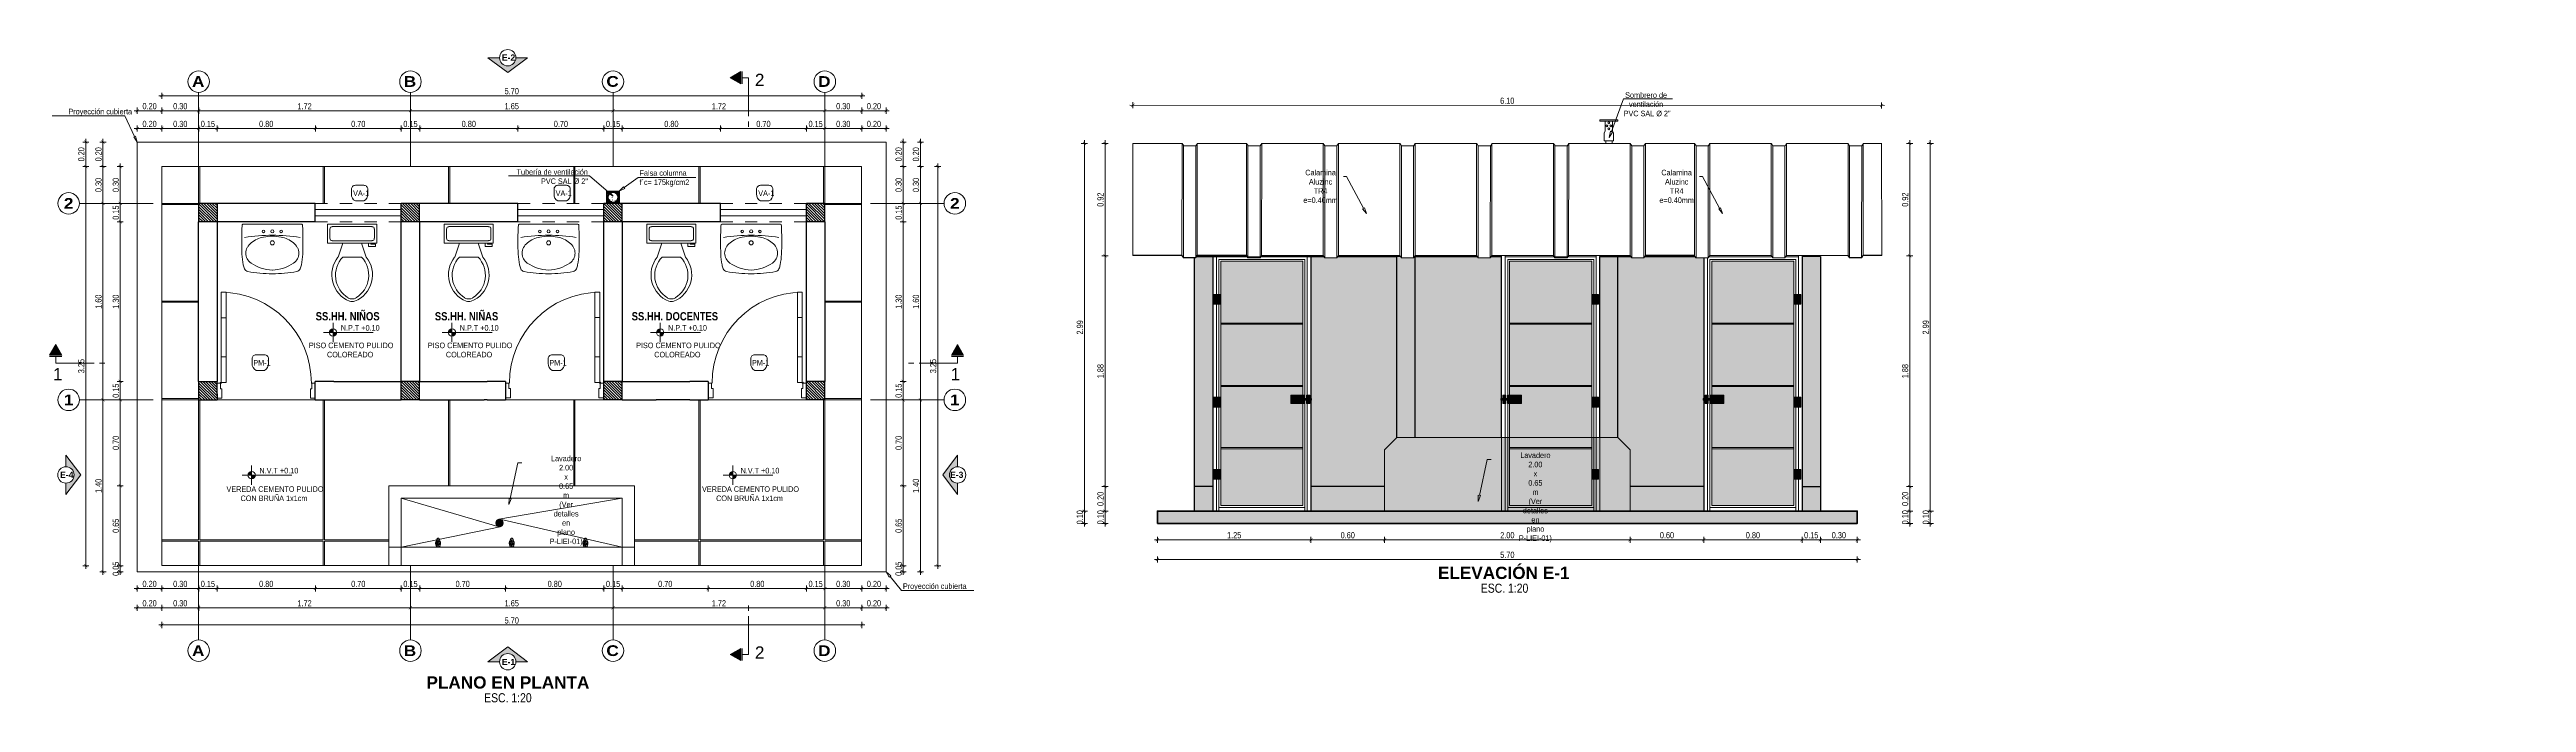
# Model space of a CAD drawing. Header units: metres. Extents: x 115.1 to 149.6, y 26.3 to 56.6.
# Drawn here: x 115.74 to 135.92, y 51.26 to 56.57 of the extents above; entities that cross this region are included whole.
import ezdxf
from ezdxf import colors
from ezdxf.entities.mleader import LeaderData, LeaderLine
from ezdxf.enums import TextEntityAlignment as Align
from ezdxf.math import Vec2, Vec3

# ---------------------------------------------------------------- set-up
doc = ezdxf.new("R2010")
doc.units = ezdxf.units.M
doc.set_wipeout_variables(frame=1)
for name, pattern in [('ACAD_ISO02W100', [15, 12, -3]), ('ACAD_ISO04W100', [30, 24, -3, 0, -3]), ('DASHED2', [0.375, 0.25, -0.125])]:
    doc.linetypes.add(name, pattern=pattern)
doc.layers.get('0').update_dxf_attribs({"color": 250})
doc.layers.get('Defpoints').update_dxf_attribs({"color": 30, "lineweight": 9})
for name, color, linetype, lineweight in [('-Accesorios PVC', 88, 'Continuous', 20), ('-Acero techos', 252, 'Continuous', 13), ('-Achurado', 251, 'Continuous', 5), ('-Acotado', 251, 'Continuous', 5), ('-Corte', 7, 'Continuous', 35), ('-Eje', 1, 'ACAD_ISO04W100', 9), ('-Ladrillo', 34, 'Continuous', 9), ('-Proyeccion', 85, 'ACAD_ISO02W100', 9), ('-techo', 213, 'Continuous', 5), ('-Textos', 7, 'Continuous', 20), ('-Vista', 148, 'Continuous', 9), ('ACI EJE', 8, 'DASHED2', 0), ('Desagüe', 155, 'Continuous', 40), ('FIC-2ES_CONCRETO 210', 251, 'Continuous', 30), ('pluma 1', 1, 'Continuous', 9), ('ProfileEdges', 252, 'Continuous', 9), ('ventana alta', 7, 'ACAD_ISO02W100', 25)]:
    doc.layers.add(name, color=color, linetype=linetype, lineweight=lineweight)
for name, color, linetype in [('A_50_CotasExter', 253, 'Continuous'), ('G-TEXTOS-TITULOS', 174, 'Continuous'), ('THIET-BI', 21, 'Continuous')]:
    doc.layers.add(name, color=color, linetype=linetype)
doc.layers.add('Observacioness', color=250, linetype='Continuous', plot=False)
doc.layers.add('VISTAS', color=7, linetype='Continuous', lineweight=5, true_color=0x383838)
doc.styles.add('-Arial', font='arial.ttf')
doc.styles.add('-Arial Narrow', font='ARIALN.TTF')
doc.styles.add('25-TITULO', font='arialbd.ttf', dxfattribs={"height": 0.1})
doc.styles.add('ARIALNEG', font='arialbd.ttf')
doc.dimstyles.new('Esc 1_20n', dxfattribs={"dimscale": 0.02, "dimtxt": 2, "dimasz": 1, "dimexe": 1, "dimexo": 1, "dimgap": 0.45, "dimtad": 1, "dimtoh": 1, "dimzin": 3, "dimdsep": 46, "dimtxsty": '-Arial Narrow', "dimblk": 'ARCHTICK', "dimcen": 1, "dimdle": 1, "dimclrd": 252, "dimclre": 252, "dimclrt": 252, "dimadec": 0, "dimazin": 0, "dimtfac": 1, "dimtix": 1, "dimtmove": 1, "dimatfit": 2, "dimldrblk": 'ARCHTICK', "dimfxl": 1, "dimfxlon": 1, "dimtolj": 2, "dimlwd": 5, "dimlwe": 5, "dimarcsym": 0})
pattern_1 = [(315, (0, 0.75221), (0.0112253202, 0.0112253202), [])]

msp = doc.modelspace()

# ---------------------------------------------------------------- texts
at = {"layer": '-Acotado', "color": 7, "style": '-Arial Narrow'}
for s, insert, char_height, width, attachment_point in [('\\pxqc;{\\fArial Narrow|b1|i0|c0|p34;SS.HH. NIÑOS}', (118.795, 54.4346), 0.067028, 1.249856, 3), ('\\pxqc;{\\fArial Narrow|b1|i0|c0|p34;SS.HH. NIÑAS}', (119.7636, 54.4346), 0.067028, 1.249856, 3), ('\\pxqc;{\\fArial Narrow|b1|i0|c0|p34;SS.HH. DOCENTES}', (121.4604, 54.4346), 0.067028, 1.249856, 3), ('\\pxqc; PISO CEMENTO PULIDO\\PCOLOREADO', (118.6101, 54.1865), 0.045, 0.839106, 3), ('\\pxqc; PISO CEMENTO PULIDO\\PCOLOREADO', (119.5787, 54.1865), 0.045, 0.839106, 3), ('\\pxqc; PISO CEMENTO PULIDO\\PCOLOREADO', (121.2755, 54.1865), 0.045, 0.839106, 3), ('\\pxqc; VEREDA CEMENTO PULIDO\\PCON BRUÑA 1x1cm', (117.1506, 53.0162), 0.045, 0.839106, 1), ('\\pxqc; VEREDA CEMENTO PULIDO\\PCON BRUÑA 1x1cm', (121.8629, 53.0162), 0.045, 0.839106, 3)]:
    msp.add_mtext(s, dxfattribs=dict(at, insert=insert, char_height=char_height, width=width, attachment_point=attachment_point))
at = {"layer": '-Textos', "style": '-Arial Narrow'}
for s, p in [('VA-1', (118.2144, 55.3805)), ('VA-1', (119.8643, 55.3805)), ('VA-1', (121.5143, 55.3805)), ('PM-1', (117.4014, 53.9999)), ('PM-1', (119.8132, 53.9999)), ('PM-1', (121.4629, 53.9999))]:
    msp.add_text(s, height=0.045, dxfattribs=at).set_placement(p)
for p in [(127.5931, 52.1867), (119.4754, 51.2942)]:
    msp.add_text('ESC. 1:20', height=0.07408, dxfattribs=at).set_placement(p, align=Align.MIDDLE_CENTER)
at = {"layer": '-Textos', "char_height": 0.0875, "attachment_point": 5, "style": '-Arial Narrow'}
for s, insert in [('\\pxqc;{\\fArial Black|b0|i0|c0|p34;A}', (116.9529, 56.3129)), ('\\pxqc;{\\fArial Black|b0|i0|c0|p34;B}', (118.6779, 56.3129)), ('\\pxqc;{\\fArial Black|b0|i0|c0|p34;C}', (120.3279, 56.3129)), ('\\pxqc;{\\fArial Black|b0|i0|c0|p34;D}', (122.0529, 56.3129)), ('\\pxqc;{\\fArial Black|b0|i0|c0|p34;2}', (115.8977, 55.3202)), ('\\pxqc;{\\fArial Black|b0|i0|c0|p34;2}', (123.1157, 55.3202)), ('\\pxqc;{\\fArial Black|b0|i0|c0|p34;1}', (115.8977, 53.7202)), ('\\pxqc;{\\fArial Black|b0|i0|c0|p34;1}', (123.1157, 53.7202)), ('\\pxqc;{\\fArial Black|b0|i0|c0|p34;A}', (116.9529, 51.6774)), ('\\pxqc;{\\fArial Black|b0|i0|c0|p34;B}', (118.6779, 51.6774)), ('\\pxqc;{\\fArial Black|b0|i0|c0|p34;C}', (120.3279, 51.6774)), ('\\pxqc;{\\fArial Black|b0|i0|c0|p34;D}', (122.0529, 51.6774))]:
    msp.add_mtext_dynamic_manual_height_columns(s, width=0.294609, gutter_width=12.5, heights=[0.2188], dxfattribs=dict(at, insert=insert))
at = {"layer": 'G-TEXTOS-TITULOS', "color": 219, "true_color": 0x642165, "style": '25-TITULO'}
for s, p in [('ELEVACIÓN E-1', (127.5861, 52.3114)), ('PLANO EN PLANTA', (119.4757, 51.4189))]:
    msp.add_text(s, height=0.1, dxfattribs=at).set_placement(p, align=Align.MIDDLE_CENTER)
at = {"layer": 'VISTAS', "color": 252, "char_height": 0.05, "style": 'ARIALNEG'}
for s, insert, attachment_point in [('E-2', (119.4267, 56.483), 7), ('E-4', (115.8282, 53.135), 1), ('E-3', (123.1852, 53.135), 3), ('E-1', (119.4267, 51.6113), 1)]:
    msp.add_mtext_dynamic_manual_height_columns(s, width=0.291306, gutter_width=9.7923, heights=[0], dxfattribs=dict(at, insert=insert, attachment_point=attachment_point))

# ---------------------------------------------------------------- blocks, each defined once
blk = doc.blocks.new('A$C562401CD')
at = {"layer": 'ProfileEdges', "color": 253, "lineweight": 5}
for p, q in [((0.817, 1.413), (0.817, 1.427)), ((0.817, 1.427), (0.862, 1.427)), ((0.862, 1.427), (0.862, 1.418)), ((0.862, 1.404), (0.862, 1.418)), ((0.817, 1.08), (0.817, 1.067)), ((0.817, 1.067), (0.862, 1.067)), ((0.862, 1.089), (0.862, 1.076)), ((0.862, 1.067), (0.862, 1.076))]:
    blk.add_line(p, q, dxfattribs=at)
for points in [[(0.862, 1.661), (0.817, 1.661), (0.817, 1.427), (0.862, 1.427), (0.862, 1.661)], [(0.817, 1.08), (0.817, 1.413)], [(0.862, 1.404), (0.862, 1.089)], [(0.862, 1.067), (0.817, 1.067), (0.817, 0.833), (0.862, 0.833), (0.862, 1.067)], [(0.031, 0.776), (0.031, 0.826), (0, 0.826), (0, 0.691), (0.045, 0.691), (0.045, 0.776), (0.031, 0.776)], [(0.868, 0.776), (0.868, 0.826), (0.9, 0.826), (0.9, 0.691), (0.855, 0.691), (0.855, 0.776), (0.868, 0.776)]]:
    blk.add_lwpolyline(points, dxfattribs=at)
blk.add_circle((0.866, 0.83, 0), 0.0045, dxfattribs=at)
blk.add_arc((0.866, 0.83, 0), 0.83, 90.3108, 180.3108, dxfattribs=at)
blk = doc.blocks.new('Toilet - top')
at = {"layer": 'ProfileEdges', "color": 253, "lineweight": 5}
for p, q in [((-10, -8.5), (-8, -8.5)), ((-10, -9.5), (-10, -8.5)), ((-7, -9.5), (-10, -9.5)), ((-8, -8.5), (-8, -8)), ((-7, -8), (-7, -9.5)), ((-4, -8), (-6, -14)), ((4, -8), (6, -14)), ((9.5, -6), (9.5, -2)), ((4, -14), (-4, -14))]:
    blk.add_line(p, q, dxfattribs=at)
blk.add_lwpolyline([(10.5, -8), (10.5, 0), (-10.5, 0), (-10.5, -8)], close=True, dxfattribs=at)
for points in [[(-9.5, -2), (-9.5, -6)], [(8.5, -1), (-8.5, -1)], [(-8.5, -7), (8.5, -7)]]:
    blk.add_lwpolyline(points, dxfattribs=at)
for centre, radius, start, end in [((-8.6, -1.9), 0.884, 81.8699, 188.1301), ((-8.6, -6.1), 0.884, 171.8699, 278.1301), ((8.6, -1.9), 0.884, 351.8699, 98.1301), ((8.6, -6.1), 0.884, 261.8699, 8.1301), ((3.5, -21.6), 12.2, 141.4691, 247.9714), ((4.2, -21.8), 11.3, 136.3677, 238.9468), ((-3.5, -21.6), 12.2, 292.0284, 38.5307), ((-4.2, -21.8), 11.3, 301.053, 43.6321), ((0, -27.9), 4, 245.7318, 294.2682), ((0, -29), 4, 254.8605, 285.1395)]:
    blk.add_arc(centre, radius, start, end, dxfattribs=at)
blk = doc.blocks.new('GO-L1')
at = {"layer": 'ProfileEdges', "color": 253, "lineweight": 5}
for q in [(-0.333, 0), (0.333, 0)]:
    blk.add_line((0, 0), q, dxfattribs=at)
for centre, radius in [((-0.1, -0.08), 0.015), ((0, -0.21), 0.023), ((0, -0.08), 0.0175), ((0.1, -0.08), 0.015)]:
    blk.add_circle(centre, radius, dxfattribs=at)
for centre, radius, start, end in [((-0.333, -0.008), 0.008, 90, 174.3541), ((0.333, -0.008), 0.008, 5.6459, 90), ((2.653, -0.196), 3, 177.2487, 182.7513), ((0.52, -0.092), 0.865, 174.3541, 177.3288), ((0, -2.124), 2, 90, 99.0199), ((-0.17, -0.327), 0.13, 150.8983, 180), ((-0.119, -0.35), 0.185, 130.0737, 152.3457), ((-0.032, -0.478), 0.34, 101.5681, 127.4203), ((-0.003, -0.61), 0.475, 89.638, 101.7832), ((0, -2.124), 2, 80.9801, 90), ((0.003, -0.61), 0.475, 78.2168, 90.362), ((0.032, -0.478), 0.34, 52.5797, 78.4319), ((0.119, -0.35), 0.185, 27.6543, 49.9263), ((0.17, -0.327), 0.13, 0, 29.1017), ((-0.52, -0.092), 0.865, 2.6712, 5.6459), ((-2.653, -0.196), 3, 357.2487, 2.7513), ((0.52, -0.29), 0.865, 183.3019, 191.1871), ((-0.084, -0.409), 0.25, 191.4125, 202.4374), ((-0.269, -0.485), 0.05, 202.4374, 259.3167), ((-0.165, -0.327), 0.135, 180, 235.6914), ((0, 0.94), 1.5, 259.3167, 270), ((0.027, -0.046), 0.475, 235.6914, 266.7086), ((-0.027, -0.046), 0.475, 273.2914, 304.3086), ((0, 0.94), 1.5, 270, 280.6833), ((0.165, -0.327), 0.135, 304.3086, 0), ((0.269, -0.485), 0.05, 280.6833, 337.5626), ((0.084, -0.409), 0.25, 337.5626, 348.5875), ((-0.52, -0.29), 0.865, 348.8129, 356.6981)]:
    blk.add_arc(centre, radius, start, end, dxfattribs=at)
blk = doc.blocks.new('Corte Vertical 1_1000')
at = {"layer": '-Eje'}
blk.add_hatch(color=256, dxfattribs=at).paths.add_polyline_path([(13.34, -3.56), (9.86, -1.57), (9.86, -5.55)])
for p, q in [((9.44, -3.56), (7.34, -3.56)), ((9.44, -1.57), (9.44, -5.55))]:
    blk.add_line(p, q, dxfattribs=at)
for points in [[(7.34, -3.56), (7.34, -16.05)], [(7.34, -14.25), (7.34, -16)], [(7.34, -17.81), (7.34, -19.56)]]:
    blk.add_lwpolyline(points, dxfattribs=at)
blk.add_lwpolyline([(13.34, -3.56), (9.86, -5.55), (9.86, -1.57)], close=True, dxfattribs=at)
at = {"layer": '-Eje', "style": '-Arial'}
blk.add_attdef('A', text='', height=4, dxfattribs=at).set_placement((3.71, -4.24), align=Align.MIDDLE)
blk = doc.blocks.new('Nivel Planta 1_1000')
at = {"layer": '-Acotado'}
h = blk.add_hatch(color=256, dxfattribs=at)
h.paths.add_polyline_path([(0, 1.2, 0.414214), (-1.2, 0), (0, 0)])
h.paths.add_polyline_path([(0, -1.2, 0.414214), (1.2, 0), (0, 0)])
for p, q in [((-3.14, 0), (13.1, 0)), ((0, 3.14), (0, -3.14))]:
    blk.add_line(p, q, dxfattribs=at)
blk.add_circle((0, 0), 1.2, dxfattribs=at)
at = {"layer": '-Acotado', "style": '-Arial Narrow'}
blk.add_attdef('NIVEL', (2.54, 0.6), '', height=1.8, dxfattribs=at)
blk = doc.blocks.new('_ClosedBlank')
at = {"color": 0, "linetype": 'ByBlock', "lineweight": -2}
for p, q in [((-1, 0.17), (0, 0)), ((-1, 0.17), (-1, -0.17)), ((0, 0), (-1, -0.17))]:
    blk.add_line(p, q, dxfattribs=at)
blk = doc.blocks.new('_ArchTick')
at = {"color": 0, "linetype": 'ByBlock', "const_width": 0.15}
blk.add_lwpolyline([(-0.5, -0.5), (0.5, 0.5)], dxfattribs=at)
blk = doc.blocks.new('*D213')
at = {"layer": 'A_50_CotasExter', "color": 252, "lineweight": 5, "transparency": 16777216}
for p, q in [((116.063, 55.82), (116.013, 55.82)), ((116.038, 55.845), (116.038, 55.595)), ((116.063, 55.62), (116.013, 55.62))]:
    blk.add_line(p, q, dxfattribs=at)
at = {"layer": 'Defpoints', "color": 0, "transparency": 16777216}
for p in [(116.457, 55.82), (116.038, 55.62), (116.457, 55.62)]:
    blk.add_point(p, dxfattribs=at)
at = {"layer": 'A_50_CotasExter', "color": 252, "lineweight": 5, "transparency": 16777216, "xscale": 0.025, "yscale": 0.025, "zscale": 0.025}
for p, rotation in [((116.038, 55.82), 90), ((116.038, 55.62), 270)]:
    blk.add_blockref('_ArchTick', p, dxfattribs=dict(at, rotation=rotation))
at = {"layer": 'A_50_CotasExter', "color": 252, "transparency": 16777216, "insert": (116.001, 55.72), "char_height": 0.05, "attachment_point": 5, "rotation": 90, "style": '-Arial Narrow'}
blk.add_mtext('\\A2;0.20', dxfattribs=at)
blk = doc.blocks.new('*D214')
at = {"layer": 'A_50_CotasExter', "color": 252, "lineweight": 5, "transparency": 16777216}
for p, q in [((116.343, 55.62), (116.293, 55.62)), ((116.318, 55.645), (116.318, 55.295)), ((116.343, 55.32), (116.293, 55.32))]:
    blk.add_line(p, q, dxfattribs=at)
at = {"layer": 'Defpoints', "color": 0, "transparency": 16777216}
for p in [(116.657, 55.62), (116.318, 55.32), (116.957, 55.32)]:
    blk.add_point(p, dxfattribs=at)
at = {"layer": 'A_50_CotasExter', "color": 252, "lineweight": 5, "transparency": 16777216, "xscale": 0.025, "yscale": 0.025, "zscale": 0.025}
for p, rotation in [((116.318, 55.62), 90), ((116.318, 55.32), 270)]:
    blk.add_blockref('_ArchTick', p, dxfattribs=dict(at, rotation=rotation))
at = {"layer": 'A_50_CotasExter', "color": 252, "transparency": 16777216, "insert": (116.282, 55.47), "char_height": 0.05, "attachment_point": 5, "rotation": 90, "style": '-Arial Narrow'}
blk.add_mtext('\\A2;0.30', dxfattribs=at)
blk = doc.blocks.new('*D215')
at = {"layer": 'A_50_CotasExter', "color": 252, "lineweight": 5, "transparency": 16777216}
for p, q in [((116.343, 55.32), (116.293, 55.32)), ((116.318, 55.345), (116.318, 55.145)), ((116.343, 55.17), (116.293, 55.17))]:
    blk.add_line(p, q, dxfattribs=at)
at = {"layer": 'Defpoints', "color": 0, "transparency": 16777216}
for p in [(116.957, 55.32), (116.318, 55.17), (116.957, 55.17)]:
    blk.add_point(p, dxfattribs=at)
at = {"layer": 'A_50_CotasExter', "color": 252, "lineweight": 5, "transparency": 16777216, "xscale": 0.025, "yscale": 0.025, "zscale": 0.025}
for p, rotation in [((116.318, 55.32), 90), ((116.318, 55.17), 270)]:
    blk.add_blockref('_ArchTick', p, dxfattribs=dict(at, rotation=rotation))
at = {"layer": 'A_50_CotasExter', "color": 252, "transparency": 16777216, "insert": (116.282, 55.245), "char_height": 0.05, "attachment_point": 5, "rotation": 90, "style": '-Arial Narrow'}
blk.add_mtext('\\A2;0.15', dxfattribs=at)
blk = doc.blocks.new('*D216')
at = {"layer": 'A_50_CotasExter', "color": 252, "lineweight": 5, "transparency": 16777216}
for p, q in [((116.343, 55.17), (116.293, 55.17)), ((116.318, 55.195), (116.318, 53.845)), ((116.343, 53.87), (116.293, 53.87))]:
    blk.add_line(p, q, dxfattribs=at)
at = {"layer": 'Defpoints', "color": 0, "transparency": 16777216}
for p in [(116.957, 55.17), (116.318, 53.87), (116.957, 53.87)]:
    blk.add_point(p, dxfattribs=at)
at = {"layer": 'A_50_CotasExter', "color": 252, "lineweight": 5, "transparency": 16777216, "xscale": 0.025, "yscale": 0.025, "zscale": 0.025}
for p, rotation in [((116.318, 55.17), 90), ((116.318, 53.87), 270)]:
    blk.add_blockref('_ArchTick', p, dxfattribs=dict(at, rotation=rotation))
at = {"layer": 'A_50_CotasExter', "color": 252, "transparency": 16777216, "insert": (116.282, 54.52), "char_height": 0.05, "attachment_point": 5, "rotation": 90, "style": '-Arial Narrow'}
blk.add_mtext('\\A2;1.30', dxfattribs=at)
blk = doc.blocks.new('*D217')
at = {"layer": 'A_50_CotasExter', "color": 252, "lineweight": 5, "transparency": 16777216}
for p, q in [((116.343, 53.87), (116.293, 53.87)), ((116.318, 53.895), (116.318, 53.695)), ((116.343, 53.72), (116.293, 53.72))]:
    blk.add_line(p, q, dxfattribs=at)
at = {"layer": 'Defpoints', "color": 0, "transparency": 16777216}
for p in [(116.957, 53.87), (116.318, 53.72), (116.957, 53.72)]:
    blk.add_point(p, dxfattribs=at)
at = {"layer": 'A_50_CotasExter', "color": 252, "lineweight": 5, "transparency": 16777216, "xscale": 0.025, "yscale": 0.025, "zscale": 0.025}
for p, rotation in [((116.318, 53.87), 90), ((116.318, 53.72), 270)]:
    blk.add_blockref('_ArchTick', p, dxfattribs=dict(at, rotation=rotation))
at = {"layer": 'A_50_CotasExter', "color": 252, "transparency": 16777216, "insert": (116.282, 53.795), "char_height": 0.05, "attachment_point": 5, "rotation": 90, "style": '-Arial Narrow'}
blk.add_mtext('\\A2;0.15', dxfattribs=at)
blk = doc.blocks.new('*D218')
at = {"layer": 'A_50_CotasExter', "color": 252, "lineweight": 5, "transparency": 16777216}
for p, q in [((116.343, 53.72), (116.293, 53.72)), ((116.318, 53.745), (116.318, 52.995)), ((116.343, 53.02), (116.293, 53.02))]:
    blk.add_line(p, q, dxfattribs=at)
at = {"layer": 'Defpoints', "color": 0, "transparency": 16777216}
for p in [(116.957, 53.72), (116.318, 53.02), (118.507, 53.02)]:
    blk.add_point(p, dxfattribs=at)
at = {"layer": 'A_50_CotasExter', "color": 252, "lineweight": 5, "transparency": 16777216, "xscale": 0.025, "yscale": 0.025, "zscale": 0.025}
for p, rotation in [((116.318, 53.72), 90), ((116.318, 53.02), 270)]:
    blk.add_blockref('_ArchTick', p, dxfattribs=dict(at, rotation=rotation))
at = {"layer": 'A_50_CotasExter', "color": 252, "transparency": 16777216, "insert": (116.282, 53.37), "char_height": 0.05, "attachment_point": 5, "rotation": 90, "style": '-Arial Narrow'}
blk.add_mtext('\\A2;0.70', dxfattribs=at)
blk = doc.blocks.new('*D219')
at = {"layer": 'A_50_CotasExter', "color": 252, "lineweight": 5, "transparency": 16777216}
for p, q in [((116.343, 53.02), (116.293, 53.02)), ((116.318, 53.045), (116.318, 52.345)), ((116.343, 52.37), (116.293, 52.37))]:
    blk.add_line(p, q, dxfattribs=at)
at = {"layer": 'Defpoints', "color": 0, "transparency": 16777216}
for p in [(118.507, 53.02), (116.318, 52.37), (116.657, 52.37)]:
    blk.add_point(p, dxfattribs=at)
at = {"layer": 'A_50_CotasExter', "color": 252, "lineweight": 5, "transparency": 16777216, "xscale": 0.025, "yscale": 0.025, "zscale": 0.025}
for p, rotation in [((116.318, 53.02), 90), ((116.318, 52.37), 270)]:
    blk.add_blockref('_ArchTick', p, dxfattribs=dict(at, rotation=rotation))
at = {"layer": 'A_50_CotasExter', "color": 252, "transparency": 16777216, "insert": (116.282, 52.695), "char_height": 0.05, "attachment_point": 5, "rotation": 90, "style": '-Arial Narrow'}
blk.add_mtext('\\A2;0.65', dxfattribs=at)
blk = doc.blocks.new('*D220')
at = {"layer": 'A_50_CotasExter', "color": 252, "lineweight": 5, "transparency": 16777216}
for p, q in [((116.343, 52.37), (116.293, 52.37)), ((116.343, 52.32), (116.293, 52.32)), ((116.318, 52.37), (116.318, 52.395)), ((116.318, 52.37), (116.318, 52.32)), ((116.318, 52.32), (116.318, 52.295))]:
    blk.add_line(p, q, dxfattribs=at)
at = {"layer": 'Defpoints', "color": 0, "transparency": 16777216}
for p in [(116.318, 52.32), (116.457, 52.32), (116.657, 52.37)]:
    blk.add_point(p, dxfattribs=at)
at = {"layer": 'A_50_CotasExter', "color": 252, "lineweight": 5, "transparency": 16777216, "xscale": 0.025, "yscale": 0.025, "zscale": 0.025}
for p, rotation in [((116.318, 52.37), 270), ((116.318, 52.32), 90)]:
    blk.add_blockref('_ArchTick', p, dxfattribs=dict(at, rotation=rotation))
at = {"layer": 'A_50_CotasExter', "color": 252, "transparency": 16777216, "insert": (116.282, 52.345), "char_height": 0.05, "attachment_point": 5, "rotation": 90, "style": '-Arial Narrow'}
blk.add_mtext('\\A2;0.05', dxfattribs=at)
blk = doc.blocks.new('*D221')
at = {"layer": 'A_50_CotasExter', "color": 252, "lineweight": 5, "transparency": 16777216}
for p, q in [((116.202, 53.72), (116.152, 53.72)), ((116.177, 52.295), (116.177, 53.745)), ((116.202, 52.32), (116.152, 52.32))]:
    blk.add_line(p, q, dxfattribs=at)
at = {"layer": 'Defpoints', "color": 0, "transparency": 16777216}
for p in [(116.177, 53.72), (116.457, 53.72), (116.457, 52.32)]:
    blk.add_point(p, dxfattribs=at)
at = {"layer": 'A_50_CotasExter', "color": 252, "lineweight": 5, "transparency": 16777216, "xscale": 0.025, "yscale": 0.025, "zscale": 0.025}
for p, rotation in [((116.177, 53.72), 90), ((116.177, 52.32), 270)]:
    blk.add_blockref('_ArchTick', p, dxfattribs=dict(at, rotation=rotation))
at = {"layer": 'A_50_CotasExter', "color": 252, "transparency": 16777216, "insert": (116.141, 53.02), "char_height": 0.05, "attachment_point": 5, "rotation": 90, "style": '-Arial Narrow'}
blk.add_mtext('\\A2;1.40', dxfattribs=at)
blk = doc.blocks.new('*D222')
at = {"layer": 'A_50_CotasExter', "color": 252, "lineweight": 5, "transparency": 16777216}
for p, q in [((116.202, 55.32), (116.152, 55.32)), ((116.177, 53.695), (116.177, 55.345)), ((116.202, 53.72), (116.152, 53.72))]:
    blk.add_line(p, q, dxfattribs=at)
at = {"layer": 'Defpoints', "color": 0, "transparency": 16777216}
for p in [(116.177, 55.32), (116.957, 55.32), (116.457, 53.72)]:
    blk.add_point(p, dxfattribs=at)
at = {"layer": 'A_50_CotasExter', "color": 252, "lineweight": 5, "transparency": 16777216, "xscale": 0.025, "yscale": 0.025, "zscale": 0.025}
for p, rotation in [((116.177, 55.32), 90), ((116.177, 53.72), 270)]:
    blk.add_blockref('_ArchTick', p, dxfattribs=dict(at, rotation=rotation))
at = {"layer": 'A_50_CotasExter', "color": 252, "transparency": 16777216, "insert": (116.141, 54.52), "char_height": 0.05, "attachment_point": 5, "rotation": 90, "style": '-Arial Narrow'}
blk.add_mtext('\\A2;1.60', dxfattribs=at)
blk = doc.blocks.new('*D223')
at = {"layer": 'A_50_CotasExter', "color": 252, "lineweight": 5, "transparency": 16777216}
for p, q in [((116.202, 55.62), (116.152, 55.62)), ((116.177, 55.295), (116.177, 55.645)), ((116.202, 55.32), (116.152, 55.32))]:
    blk.add_line(p, q, dxfattribs=at)
at = {"layer": 'Defpoints', "color": 0, "transparency": 16777216}
for p in [(116.177, 55.62), (116.957, 55.62), (116.957, 55.32)]:
    blk.add_point(p, dxfattribs=at)
at = {"layer": 'A_50_CotasExter', "color": 252, "lineweight": 5, "transparency": 16777216, "xscale": 0.025, "yscale": 0.025, "zscale": 0.025}
for p, rotation in [((116.177, 55.62), 90), ((116.177, 55.32), 270)]:
    blk.add_blockref('_ArchTick', p, dxfattribs=dict(at, rotation=rotation))
at = {"layer": 'A_50_CotasExter', "color": 252, "transparency": 16777216, "insert": (116.141, 55.47), "char_height": 0.05, "attachment_point": 5, "rotation": 90, "style": '-Arial Narrow'}
blk.add_mtext('\\A2;0.30', dxfattribs=at)
blk = doc.blocks.new('*D224')
at = {"layer": 'A_50_CotasExter', "color": 252, "lineweight": 5, "transparency": 16777216}
for p, q in [((116.202, 55.82), (116.152, 55.82)), ((116.177, 55.595), (116.177, 55.845)), ((116.202, 55.62), (116.152, 55.62))]:
    blk.add_line(p, q, dxfattribs=at)
at = {"layer": 'Defpoints', "color": 0, "transparency": 16777216}
for p in [(116.177, 55.82), (116.957, 55.82), (116.957, 55.62)]:
    blk.add_point(p, dxfattribs=at)
at = {"layer": 'A_50_CotasExter', "color": 252, "lineweight": 5, "transparency": 16777216, "xscale": 0.025, "yscale": 0.025, "zscale": 0.025}
for p, rotation in [((116.177, 55.82), 90), ((116.177, 55.62), 270)]:
    blk.add_blockref('_ArchTick', p, dxfattribs=dict(at, rotation=rotation))
at = {"layer": 'A_50_CotasExter', "color": 252, "transparency": 16777216, "insert": (116.141, 55.72), "char_height": 0.05, "attachment_point": 5, "rotation": 90, "style": '-Arial Narrow'}
blk.add_mtext('\\A2;0.20', dxfattribs=at)
blk = doc.blocks.new('*D225')
at = {"layer": 'A_50_CotasExter', "color": 252, "lineweight": 5, "transparency": 16777216}
for p, q in [((116.063, 55.62), (116.013, 55.62)), ((116.038, 52.345), (116.038, 55.645)), ((116.063, 52.37), (116.013, 52.37))]:
    blk.add_line(p, q, dxfattribs=at)
at = {"layer": 'Defpoints', "color": 0, "transparency": 16777216}
for p in [(116.038, 55.62), (116.657, 55.62), (116.657, 52.37)]:
    blk.add_point(p, dxfattribs=at)
at = {"layer": 'A_50_CotasExter', "color": 252, "lineweight": 5, "transparency": 16777216, "xscale": 0.025, "yscale": 0.025, "zscale": 0.025}
for p, rotation in [((116.038, 55.62), 90), ((116.038, 52.37), 270)]:
    blk.add_blockref('_ArchTick', p, dxfattribs=dict(at, rotation=rotation))
at = {"layer": 'A_50_CotasExter', "color": 252, "transparency": 16777216, "insert": (116.001, 53.995), "char_height": 0.05, "attachment_point": 5, "rotation": 90, "style": '-Arial Narrow'}
blk.add_mtext('\\A2;3.25', dxfattribs=at)
blk = doc.blocks.new('*D226')
at = {"layer": 'A_50_CotasExter', "color": 252, "lineweight": 5, "transparency": 16777216}
for p, q in [((122.67, 55.82), (122.72, 55.82)), ((122.695, 55.845), (122.695, 55.595)), ((122.67, 55.62), (122.72, 55.62))]:
    blk.add_line(p, q, dxfattribs=at)
at = {"layer": 'Defpoints', "color": 0, "transparency": 16777216}
for p in [(122.357, 55.82), (122.357, 55.62), (122.695, 55.62)]:
    blk.add_point(p, dxfattribs=at)
at = {"layer": 'A_50_CotasExter', "color": 252, "lineweight": 5, "transparency": 16777216, "xscale": 0.025, "yscale": 0.025, "zscale": 0.025}
for p, rotation in [((122.695, 55.82), 90), ((122.695, 55.62), 270)]:
    blk.add_blockref('_ArchTick', p, dxfattribs=dict(at, rotation=rotation))
at = {"layer": 'A_50_CotasExter', "color": 252, "transparency": 16777216, "insert": (122.658, 55.72), "char_height": 0.05, "attachment_point": 5, "rotation": 90, "style": '-Arial Narrow'}
blk.add_mtext('\\A2;0.20', dxfattribs=at)
blk = doc.blocks.new('*D227')
at = {"layer": 'A_50_CotasExter', "color": 252, "lineweight": 5, "transparency": 16777216}
for p, q in [((122.67, 55.62), (122.72, 55.62)), ((122.695, 55.645), (122.695, 55.295)), ((122.67, 55.32), (122.72, 55.32))]:
    blk.add_line(p, q, dxfattribs=at)
at = {"layer": 'Defpoints', "color": 0, "transparency": 16777216}
for p in [(122.357, 55.62), (122.057, 55.32), (122.695, 55.32)]:
    blk.add_point(p, dxfattribs=at)
at = {"layer": 'A_50_CotasExter', "color": 252, "lineweight": 5, "transparency": 16777216, "xscale": 0.025, "yscale": 0.025, "zscale": 0.025}
for p, rotation in [((122.695, 55.62), 90), ((122.695, 55.32), 270)]:
    blk.add_blockref('_ArchTick', p, dxfattribs=dict(at, rotation=rotation))
at = {"layer": 'A_50_CotasExter', "color": 252, "transparency": 16777216, "insert": (122.658, 55.47), "char_height": 0.05, "attachment_point": 5, "rotation": 90, "style": '-Arial Narrow'}
blk.add_mtext('\\A2;0.30', dxfattribs=at)
blk = doc.blocks.new('*D228')
at = {"layer": 'A_50_CotasExter', "color": 252, "lineweight": 5, "transparency": 16777216}
for p, q in [((122.67, 55.32), (122.72, 55.32)), ((122.695, 55.345), (122.695, 55.145)), ((122.67, 55.17), (122.72, 55.17))]:
    blk.add_line(p, q, dxfattribs=at)
at = {"layer": 'Defpoints', "color": 0, "transparency": 16777216}
for p in [(122.057, 55.32), (122.057, 55.17), (122.695, 55.17)]:
    blk.add_point(p, dxfattribs=at)
at = {"layer": 'A_50_CotasExter', "color": 252, "lineweight": 5, "transparency": 16777216, "xscale": 0.025, "yscale": 0.025, "zscale": 0.025}
for p, rotation in [((122.695, 55.32), 90), ((122.695, 55.17), 270)]:
    blk.add_blockref('_ArchTick', p, dxfattribs=dict(at, rotation=rotation))
at = {"layer": 'A_50_CotasExter', "color": 252, "transparency": 16777216, "insert": (122.658, 55.245), "char_height": 0.05, "attachment_point": 5, "rotation": 90, "style": '-Arial Narrow'}
blk.add_mtext('\\A2;0.15', dxfattribs=at)
blk = doc.blocks.new('*D229')
at = {"layer": 'A_50_CotasExter', "color": 252, "lineweight": 5, "transparency": 16777216}
for p, q in [((122.67, 55.17), (122.72, 55.17)), ((122.695, 55.195), (122.695, 53.845)), ((122.67, 53.87), (122.72, 53.87))]:
    blk.add_line(p, q, dxfattribs=at)
at = {"layer": 'Defpoints', "color": 0, "transparency": 16777216}
for p in [(122.057, 55.17), (122.057, 53.87), (122.695, 53.87)]:
    blk.add_point(p, dxfattribs=at)
at = {"layer": 'A_50_CotasExter', "color": 252, "lineweight": 5, "transparency": 16777216, "xscale": 0.025, "yscale": 0.025, "zscale": 0.025}
for p, rotation in [((122.695, 55.17), 90), ((122.695, 53.87), 270)]:
    blk.add_blockref('_ArchTick', p, dxfattribs=dict(at, rotation=rotation))
at = {"layer": 'A_50_CotasExter', "color": 252, "transparency": 16777216, "insert": (122.658, 54.52), "char_height": 0.05, "attachment_point": 5, "rotation": 90, "style": '-Arial Narrow'}
blk.add_mtext('\\A2;1.30', dxfattribs=at)
blk = doc.blocks.new('*D230')
at = {"layer": 'A_50_CotasExter', "color": 252, "lineweight": 5, "transparency": 16777216}
for p, q in [((122.67, 53.87), (122.72, 53.87)), ((122.695, 53.895), (122.695, 53.695)), ((122.67, 53.72), (122.72, 53.72))]:
    blk.add_line(p, q, dxfattribs=at)
at = {"layer": 'Defpoints', "color": 0, "transparency": 16777216}
for p in [(122.057, 53.87), (122.057, 53.72), (122.695, 53.72)]:
    blk.add_point(p, dxfattribs=at)
at = {"layer": 'A_50_CotasExter', "color": 252, "lineweight": 5, "transparency": 16777216, "xscale": 0.025, "yscale": 0.025, "zscale": 0.025}
for p, rotation in [((122.695, 53.87), 90), ((122.695, 53.72), 270)]:
    blk.add_blockref('_ArchTick', p, dxfattribs=dict(at, rotation=rotation))
at = {"layer": 'A_50_CotasExter', "color": 252, "transparency": 16777216, "insert": (122.658, 53.795), "char_height": 0.05, "attachment_point": 5, "rotation": 90, "style": '-Arial Narrow'}
blk.add_mtext('\\A2;0.15', dxfattribs=at)
blk = doc.blocks.new('*D231')
at = {"layer": 'A_50_CotasExter', "color": 252, "lineweight": 5, "transparency": 16777216}
for p, q in [((122.67, 53.72), (122.72, 53.72)), ((122.695, 53.745), (122.695, 52.995)), ((122.67, 53.02), (122.72, 53.02))]:
    blk.add_line(p, q, dxfattribs=at)
at = {"layer": 'Defpoints', "color": 0, "transparency": 16777216}
for p in [(122.057, 53.72), (120.507, 53.02), (122.695, 53.02)]:
    blk.add_point(p, dxfattribs=at)
at = {"layer": 'A_50_CotasExter', "color": 252, "lineweight": 5, "transparency": 16777216, "xscale": 0.025, "yscale": 0.025, "zscale": 0.025}
for p, rotation in [((122.695, 53.72), 90), ((122.695, 53.02), 270)]:
    blk.add_blockref('_ArchTick', p, dxfattribs=dict(at, rotation=rotation))
at = {"layer": 'A_50_CotasExter', "color": 252, "transparency": 16777216, "insert": (122.658, 53.37), "char_height": 0.05, "attachment_point": 5, "rotation": 90, "style": '-Arial Narrow'}
blk.add_mtext('\\A2;0.70', dxfattribs=at)
blk = doc.blocks.new('*D232')
at = {"layer": 'A_50_CotasExter', "color": 252, "lineweight": 5, "transparency": 16777216}
for p, q in [((122.67, 53.02), (122.72, 53.02)), ((122.695, 53.045), (122.695, 52.345)), ((122.67, 52.37), (122.72, 52.37))]:
    blk.add_line(p, q, dxfattribs=at)
at = {"layer": 'Defpoints', "color": 0, "transparency": 16777216}
for p in [(120.507, 53.02), (122.357, 52.37), (122.695, 52.37)]:
    blk.add_point(p, dxfattribs=at)
at = {"layer": 'A_50_CotasExter', "color": 252, "lineweight": 5, "transparency": 16777216, "xscale": 0.025, "yscale": 0.025, "zscale": 0.025}
for p, rotation in [((122.695, 53.02), 90), ((122.695, 52.37), 270)]:
    blk.add_blockref('_ArchTick', p, dxfattribs=dict(at, rotation=rotation))
at = {"layer": 'A_50_CotasExter', "color": 252, "transparency": 16777216, "insert": (122.658, 52.695), "char_height": 0.05, "attachment_point": 5, "rotation": 90, "style": '-Arial Narrow'}
blk.add_mtext('\\A2;0.65', dxfattribs=at)
blk = doc.blocks.new('*D233')
at = {"layer": 'A_50_CotasExter', "color": 252, "lineweight": 5, "transparency": 16777216}
for p, q in [((122.67, 52.37), (122.72, 52.37)), ((122.67, 52.32), (122.72, 52.32)), ((122.695, 52.37), (122.695, 52.395)), ((122.695, 52.37), (122.695, 52.32)), ((122.695, 52.32), (122.695, 52.295))]:
    blk.add_line(p, q, dxfattribs=at)
at = {"layer": 'Defpoints', "color": 0, "transparency": 16777216}
for p in [(122.357, 52.37), (122.557, 52.32), (122.695, 52.32)]:
    blk.add_point(p, dxfattribs=at)
at = {"layer": 'A_50_CotasExter', "color": 252, "lineweight": 5, "transparency": 16777216, "xscale": 0.025, "yscale": 0.025, "zscale": 0.025}
for p, rotation in [((122.695, 52.37), 270), ((122.695, 52.32), 90)]:
    blk.add_blockref('_ArchTick', p, dxfattribs=dict(at, rotation=rotation))
at = {"layer": 'A_50_CotasExter', "color": 252, "transparency": 16777216, "insert": (122.658, 52.345), "char_height": 0.05, "attachment_point": 5, "rotation": 90, "style": '-Arial Narrow'}
blk.add_mtext('\\A2;0.05', dxfattribs=at)
blk = doc.blocks.new('*D234')
at = {"layer": 'A_50_CotasExter', "color": 252, "lineweight": 5, "transparency": 16777216}
for p, q in [((122.811, 53.72), (122.861, 53.72)), ((122.836, 52.295), (122.836, 53.745)), ((122.811, 52.32), (122.861, 52.32))]:
    blk.add_line(p, q, dxfattribs=at)
at = {"layer": 'Defpoints', "color": 0, "transparency": 16777216}
for p in [(122.557, 53.72), (122.836, 53.72), (122.557, 52.32)]:
    blk.add_point(p, dxfattribs=at)
at = {"layer": 'A_50_CotasExter', "color": 252, "lineweight": 5, "transparency": 16777216, "xscale": 0.025, "yscale": 0.025, "zscale": 0.025}
for p, rotation in [((122.836, 53.72), 90), ((122.836, 52.32), 270)]:
    blk.add_blockref('_ArchTick', p, dxfattribs=dict(at, rotation=rotation))
at = {"layer": 'A_50_CotasExter', "color": 252, "transparency": 16777216, "insert": (122.799, 53.02), "char_height": 0.05, "attachment_point": 5, "rotation": 90, "style": '-Arial Narrow'}
blk.add_mtext('\\A2;1.40', dxfattribs=at)
blk = doc.blocks.new('*D235')
at = {"layer": 'A_50_CotasExter', "color": 252, "lineweight": 5, "transparency": 16777216}
for p, q in [((122.811, 55.32), (122.861, 55.32)), ((122.836, 53.695), (122.836, 55.345)), ((122.811, 53.72), (122.861, 53.72))]:
    blk.add_line(p, q, dxfattribs=at)
at = {"layer": 'Defpoints', "color": 0, "transparency": 16777216}
for p in [(122.057, 55.32), (122.836, 55.32), (122.557, 53.72)]:
    blk.add_point(p, dxfattribs=at)
at = {"layer": 'A_50_CotasExter', "color": 252, "lineweight": 5, "transparency": 16777216, "xscale": 0.025, "yscale": 0.025, "zscale": 0.025}
for p, rotation in [((122.836, 55.32), 90), ((122.836, 53.72), 270)]:
    blk.add_blockref('_ArchTick', p, dxfattribs=dict(at, rotation=rotation))
at = {"layer": 'A_50_CotasExter', "color": 252, "transparency": 16777216, "insert": (122.799, 54.52), "char_height": 0.05, "attachment_point": 5, "rotation": 90, "style": '-Arial Narrow'}
blk.add_mtext('\\A2;1.60', dxfattribs=at)
blk = doc.blocks.new('*D236')
at = {"layer": 'A_50_CotasExter', "color": 252, "lineweight": 5, "transparency": 16777216}
for p, q in [((122.811, 55.62), (122.861, 55.62)), ((122.836, 55.295), (122.836, 55.645)), ((122.811, 55.32), (122.861, 55.32))]:
    blk.add_line(p, q, dxfattribs=at)
at = {"layer": 'Defpoints', "color": 0, "transparency": 16777216}
for p in [(122.057, 55.62), (122.836, 55.62), (122.057, 55.32)]:
    blk.add_point(p, dxfattribs=at)
at = {"layer": 'A_50_CotasExter', "color": 252, "lineweight": 5, "transparency": 16777216, "xscale": 0.025, "yscale": 0.025, "zscale": 0.025}
for p, rotation in [((122.836, 55.62), 90), ((122.836, 55.32), 270)]:
    blk.add_blockref('_ArchTick', p, dxfattribs=dict(at, rotation=rotation))
at = {"layer": 'A_50_CotasExter', "color": 252, "transparency": 16777216, "insert": (122.799, 55.47), "char_height": 0.05, "attachment_point": 5, "rotation": 90, "style": '-Arial Narrow'}
blk.add_mtext('\\A2;0.30', dxfattribs=at)
blk = doc.blocks.new('*D237')
at = {"layer": 'A_50_CotasExter', "color": 252, "lineweight": 5, "transparency": 16777216}
for p, q in [((122.811, 55.82), (122.861, 55.82)), ((122.836, 55.595), (122.836, 55.845)), ((122.811, 55.62), (122.861, 55.62))]:
    blk.add_line(p, q, dxfattribs=at)
at = {"layer": 'Defpoints', "color": 0, "transparency": 16777216}
for p in [(122.057, 55.82), (122.836, 55.82), (122.057, 55.62)]:
    blk.add_point(p, dxfattribs=at)
at = {"layer": 'A_50_CotasExter', "color": 252, "lineweight": 5, "transparency": 16777216, "xscale": 0.025, "yscale": 0.025, "zscale": 0.025}
for p, rotation in [((122.836, 55.82), 90), ((122.836, 55.62), 270)]:
    blk.add_blockref('_ArchTick', p, dxfattribs=dict(at, rotation=rotation))
at = {"layer": 'A_50_CotasExter', "color": 252, "transparency": 16777216, "insert": (122.799, 55.72), "char_height": 0.05, "attachment_point": 5, "rotation": 90, "style": '-Arial Narrow'}
blk.add_mtext('\\A2;0.20', dxfattribs=at)
blk = doc.blocks.new('*D238')
at = {"layer": 'A_50_CotasExter', "color": 252, "lineweight": 5, "transparency": 16777216}
for p, q in [((122.951, 55.62), (123.001, 55.62)), ((122.976, 52.345), (122.976, 55.645)), ((122.951, 52.37), (123.001, 52.37))]:
    blk.add_line(p, q, dxfattribs=at)
at = {"layer": 'Defpoints', "color": 0, "transparency": 16777216}
for p in [(122.357, 55.62), (122.976, 55.62), (122.357, 52.37)]:
    blk.add_point(p, dxfattribs=at)
at = {"layer": 'A_50_CotasExter', "color": 252, "lineweight": 5, "transparency": 16777216, "xscale": 0.025, "yscale": 0.025, "zscale": 0.025}
for p, rotation in [((122.976, 55.62), 90), ((122.976, 52.37), 270)]:
    blk.add_blockref('_ArchTick', p, dxfattribs=dict(at, rotation=rotation))
at = {"layer": 'A_50_CotasExter', "color": 252, "transparency": 16777216, "insert": (122.939, 53.995), "char_height": 0.05, "attachment_point": 5, "rotation": 90, "style": '-Arial Narrow'}
blk.add_mtext('\\A2;3.25', dxfattribs=at)
blk = doc.blocks.new('*D239')
at = {"layer": 'A_50_CotasExter', "color": 252, "lineweight": 5, "transparency": 16777216}
for p, q in [((116.432, 55.931), (116.682, 55.931)), ((116.457, 55.906), (116.457, 55.956)), ((116.657, 55.906), (116.657, 55.956))]:
    blk.add_line(p, q, dxfattribs=at)
at = {"layer": 'Defpoints', "color": 0, "transparency": 16777216}
for p in [(116.657, 55.931), (116.457, 55.82), (116.657, 55.82)]:
    blk.add_point(p, dxfattribs=at)
at = {"layer": 'A_50_CotasExter', "color": 252, "lineweight": 5, "transparency": 16777216, "xscale": 0.025, "yscale": 0.025, "zscale": 0.025, "rotation": 180}
blk.add_blockref('_ArchTick', (116.457, 55.931), dxfattribs=at)
at = {"layer": 'A_50_CotasExter', "color": 252, "lineweight": 5, "transparency": 16777216, "xscale": 0.025, "yscale": 0.025, "zscale": 0.025}
blk.add_blockref('_ArchTick', (116.657, 55.931), dxfattribs=at)
at = {"layer": 'A_50_CotasExter', "color": 252, "transparency": 16777216, "insert": (116.557, 55.967), "char_height": 0.05, "attachment_point": 5, "style": '-Arial Narrow'}
blk.add_mtext('\\A2;0.20', dxfattribs=at)
blk = doc.blocks.new('*D240')
at = {"layer": 'A_50_CotasExter', "color": 252, "lineweight": 5, "transparency": 16777216}
for p, q in [((116.632, 55.931), (116.982, 55.931)), ((116.657, 55.906), (116.657, 55.956)), ((116.957, 55.906), (116.957, 55.956))]:
    blk.add_line(p, q, dxfattribs=at)
at = {"layer": 'Defpoints', "color": 0, "transparency": 16777216}
for p in [(116.957, 55.931), (116.657, 55.82), (116.957, 55.62)]:
    blk.add_point(p, dxfattribs=at)
at = {"layer": 'A_50_CotasExter', "color": 252, "lineweight": 5, "transparency": 16777216, "xscale": 0.025, "yscale": 0.025, "zscale": 0.025}
for p, rotation in [((116.657, 55.931), 179.9999999999939), ((116.957, 55.931), 359.9999999999939)]:
    blk.add_blockref('_ArchTick', p, dxfattribs=dict(at, rotation=rotation))
at = {"layer": 'A_50_CotasExter', "color": 252, "transparency": 16777216, "insert": (116.807, 55.967), "char_height": 0.05, "attachment_point": 5, "style": '-Arial Narrow'}
blk.add_mtext('\\A2;0.30', dxfattribs=at)
blk = doc.blocks.new('*D241')
at = {"layer": 'A_50_CotasExter', "color": 252, "lineweight": 5, "transparency": 16777216}
for p, q in [((116.932, 55.931), (117.132, 55.931)), ((116.957, 55.906), (116.957, 55.956)), ((117.107, 55.906), (117.107, 55.956))]:
    blk.add_line(p, q, dxfattribs=at)
at = {"layer": 'Defpoints', "color": 0, "transparency": 16777216}
for p in [(117.107, 55.931), (116.957, 55.62), (117.107, 55.32)]:
    blk.add_point(p, dxfattribs=at)
at = {"layer": 'A_50_CotasExter', "color": 252, "lineweight": 5, "transparency": 16777216, "xscale": 0.025, "yscale": 0.025, "zscale": 0.025}
for p, rotation in [((116.957, 55.931), 179.9999999999939), ((117.107, 55.931), 359.9999999999939)]:
    blk.add_blockref('_ArchTick', p, dxfattribs=dict(at, rotation=rotation))
at = {"layer": 'A_50_CotasExter', "color": 252, "transparency": 16777216, "insert": (117.032, 55.967), "char_height": 0.05, "attachment_point": 5, "style": '-Arial Narrow'}
blk.add_mtext('\\A2;0.15', dxfattribs=at)
blk = doc.blocks.new('*D242')
at = {"layer": 'A_50_CotasExter', "color": 252, "lineweight": 5, "transparency": 16777216}
for p, q in [((117.082, 55.931), (117.932, 55.931)), ((117.107, 55.906), (117.107, 55.956)), ((117.907, 55.906), (117.907, 55.956))]:
    blk.add_line(p, q, dxfattribs=at)
at = {"layer": 'Defpoints', "color": 0, "transparency": 16777216}
for p in [(117.907, 55.931), (117.107, 55.32), (117.907, 55.32)]:
    blk.add_point(p, dxfattribs=at)
at = {"layer": 'A_50_CotasExter', "color": 252, "lineweight": 5, "transparency": 16777216, "xscale": 0.025, "yscale": 0.025, "zscale": 0.025}
for p, rotation in [((117.107, 55.931), 179.9999999999939), ((117.907, 55.931), 359.9999999999939)]:
    blk.add_blockref('_ArchTick', p, dxfattribs=dict(at, rotation=rotation))
at = {"layer": 'A_50_CotasExter', "color": 252, "transparency": 16777216, "insert": (117.507, 55.967), "char_height": 0.05, "attachment_point": 5, "style": '-Arial Narrow'}
blk.add_mtext('\\A2;0.80', dxfattribs=at)
blk = doc.blocks.new('*D243')
at = {"layer": 'A_50_CotasExter', "color": 252, "lineweight": 5, "transparency": 16777216}
for p, q in [((117.882, 55.931), (118.632, 55.931)), ((117.907, 55.906), (117.907, 55.956)), ((118.607, 55.906), (118.607, 55.956))]:
    blk.add_line(p, q, dxfattribs=at)
at = {"layer": 'Defpoints', "color": 0, "transparency": 16777216}
for p in [(118.607, 55.931), (117.907, 55.32), (118.607, 55.32)]:
    blk.add_point(p, dxfattribs=at)
at = {"layer": 'A_50_CotasExter', "color": 252, "lineweight": 5, "transparency": 16777216, "xscale": 0.025, "yscale": 0.025, "zscale": 0.025}
for p, rotation in [((117.907, 55.931), 179.9999999999939), ((118.607, 55.931), 359.9999999999939)]:
    blk.add_blockref('_ArchTick', p, dxfattribs=dict(at, rotation=rotation))
at = {"layer": 'A_50_CotasExter', "color": 252, "transparency": 16777216, "insert": (118.257, 55.967), "char_height": 0.05, "attachment_point": 5, "style": '-Arial Narrow'}
blk.add_mtext('\\A2;0.70', dxfattribs=at)
blk = doc.blocks.new('*D244')
at = {"layer": 'A_50_CotasExter', "color": 252, "lineweight": 5, "transparency": 16777216}
for p, q in [((118.582, 55.931), (118.782, 55.931)), ((118.607, 55.906), (118.607, 55.956)), ((118.757, 55.906), (118.757, 55.956))]:
    blk.add_line(p, q, dxfattribs=at)
at = {"layer": 'Defpoints', "color": 0, "transparency": 16777216}
for p in [(118.757, 55.931), (118.607, 55.32), (118.757, 55.32)]:
    blk.add_point(p, dxfattribs=at)
at = {"layer": 'A_50_CotasExter', "color": 252, "lineweight": 5, "transparency": 16777216, "xscale": 0.025, "yscale": 0.025, "zscale": 0.025}
for p, rotation in [((118.607, 55.931), 179.9999999999939), ((118.757, 55.931), 359.9999999999939)]:
    blk.add_blockref('_ArchTick', p, dxfattribs=dict(at, rotation=rotation))
at = {"layer": 'A_50_CotasExter', "color": 252, "transparency": 16777216, "insert": (118.682, 55.967), "char_height": 0.05, "attachment_point": 5, "style": '-Arial Narrow'}
blk.add_mtext('\\A2;0.15', dxfattribs=at)
blk = doc.blocks.new('*D245')
at = {"layer": 'A_50_CotasExter', "color": 252, "lineweight": 5, "transparency": 16777216}
for p, q in [((118.732, 55.931), (119.582, 55.931)), ((118.757, 55.906), (118.757, 55.956)), ((119.557, 55.906), (119.557, 55.956))]:
    blk.add_line(p, q, dxfattribs=at)
at = {"layer": 'Defpoints', "color": 0, "transparency": 16777216}
for p in [(119.557, 55.931), (118.757, 55.32), (119.557, 55.32)]:
    blk.add_point(p, dxfattribs=at)
at = {"layer": 'A_50_CotasExter', "color": 252, "lineweight": 5, "transparency": 16777216, "xscale": 0.025, "yscale": 0.025, "zscale": 0.025}
for p, rotation in [((118.757, 55.931), 179.9999999999939), ((119.557, 55.931), 359.9999999999939)]:
    blk.add_blockref('_ArchTick', p, dxfattribs=dict(at, rotation=rotation))
at = {"layer": 'A_50_CotasExter', "color": 252, "transparency": 16777216, "insert": (119.157, 55.967), "char_height": 0.05, "attachment_point": 5, "style": '-Arial Narrow'}
blk.add_mtext('\\A2;0.80', dxfattribs=at)
blk = doc.blocks.new('*D246')
at = {"layer": 'A_50_CotasExter', "color": 252, "lineweight": 5, "transparency": 16777216}
for p, q in [((119.532, 55.931), (120.282, 55.931)), ((119.557, 55.906), (119.557, 55.956)), ((120.257, 55.906), (120.257, 55.956))]:
    blk.add_line(p, q, dxfattribs=at)
at = {"layer": 'Defpoints', "color": 0, "transparency": 16777216}
for p in [(120.257, 55.931), (119.557, 55.32), (120.257, 55.32)]:
    blk.add_point(p, dxfattribs=at)
at = {"layer": 'A_50_CotasExter', "color": 252, "lineweight": 5, "transparency": 16777216, "xscale": 0.025, "yscale": 0.025, "zscale": 0.025}
for p, rotation in [((119.557, 55.931), 179.9999999999939), ((120.257, 55.931), 359.9999999999939)]:
    blk.add_blockref('_ArchTick', p, dxfattribs=dict(at, rotation=rotation))
at = {"layer": 'A_50_CotasExter', "color": 252, "transparency": 16777216, "insert": (119.907, 55.967), "char_height": 0.05, "attachment_point": 5, "style": '-Arial Narrow'}
blk.add_mtext('\\A2;0.70', dxfattribs=at)
blk = doc.blocks.new('*D247')
at = {"layer": 'A_50_CotasExter', "color": 252, "lineweight": 5, "transparency": 16777216}
for p, q in [((120.232, 55.931), (120.432, 55.931)), ((120.257, 55.906), (120.257, 55.956)), ((120.407, 55.906), (120.407, 55.956))]:
    blk.add_line(p, q, dxfattribs=at)
at = {"layer": 'Defpoints', "color": 0, "transparency": 16777216}
for p in [(120.407, 55.931), (120.257, 55.32), (120.407, 55.32)]:
    blk.add_point(p, dxfattribs=at)
at = {"layer": 'A_50_CotasExter', "color": 252, "lineweight": 5, "transparency": 16777216, "xscale": 0.025, "yscale": 0.025, "zscale": 0.025}
for p, rotation in [((120.257, 55.931), 179.9999999999939), ((120.407, 55.931), 359.9999999999939)]:
    blk.add_blockref('_ArchTick', p, dxfattribs=dict(at, rotation=rotation))
at = {"layer": 'A_50_CotasExter', "color": 252, "transparency": 16777216, "insert": (120.332, 55.967), "char_height": 0.05, "attachment_point": 5, "style": '-Arial Narrow'}
blk.add_mtext('\\A2;0.15', dxfattribs=at)
blk = doc.blocks.new('*D248')
at = {"layer": 'A_50_CotasExter', "color": 252, "lineweight": 5, "transparency": 16777216}
for p, q in [((120.382, 55.931), (121.232, 55.931)), ((120.407, 55.906), (120.407, 55.956)), ((121.207, 55.906), (121.207, 55.956))]:
    blk.add_line(p, q, dxfattribs=at)
at = {"layer": 'Defpoints', "color": 0, "transparency": 16777216}
for p in [(121.207, 55.931), (120.407, 55.32), (121.207, 55.32)]:
    blk.add_point(p, dxfattribs=at)
at = {"layer": 'A_50_CotasExter', "color": 252, "lineweight": 5, "transparency": 16777216, "xscale": 0.025, "yscale": 0.025, "zscale": 0.025}
for p, rotation in [((120.407, 55.931), 179.9999999999939), ((121.207, 55.931), 359.9999999999939)]:
    blk.add_blockref('_ArchTick', p, dxfattribs=dict(at, rotation=rotation))
at = {"layer": 'A_50_CotasExter', "color": 252, "transparency": 16777216, "insert": (120.807, 55.967), "char_height": 0.05, "attachment_point": 5, "style": '-Arial Narrow'}
blk.add_mtext('\\A2;0.80', dxfattribs=at)
blk = doc.blocks.new('*D249')
at = {"layer": 'A_50_CotasExter', "color": 252, "lineweight": 5, "transparency": 16777216}
for p, q in [((121.182, 55.931), (121.932, 55.931)), ((121.207, 55.906), (121.207, 55.956)), ((121.907, 55.906), (121.907, 55.956))]:
    blk.add_line(p, q, dxfattribs=at)
at = {"layer": 'Defpoints', "color": 0, "transparency": 16777216}
for p in [(121.907, 55.931), (121.207, 55.32), (121.907, 55.32)]:
    blk.add_point(p, dxfattribs=at)
at = {"layer": 'A_50_CotasExter', "color": 252, "lineweight": 5, "transparency": 16777216, "xscale": 0.025, "yscale": 0.025, "zscale": 0.025}
for p, rotation in [((121.207, 55.931), 179.9999999999939), ((121.907, 55.931), 359.9999999999939)]:
    blk.add_blockref('_ArchTick', p, dxfattribs=dict(at, rotation=rotation))
at = {"layer": 'A_50_CotasExter', "color": 252, "transparency": 16777216, "insert": (121.557, 55.967), "char_height": 0.05, "attachment_point": 5, "style": '-Arial Narrow'}
blk.add_mtext('\\A2;0.70', dxfattribs=at)
blk = doc.blocks.new('*D250')
at = {"layer": 'A_50_CotasExter', "color": 252, "lineweight": 5, "transparency": 16777216}
for p, q in [((121.882, 55.931), (122.082, 55.931)), ((121.907, 55.906), (121.907, 55.956)), ((122.057, 55.906), (122.057, 55.956))]:
    blk.add_line(p, q, dxfattribs=at)
at = {"layer": 'Defpoints', "color": 0, "transparency": 16777216}
for p in [(122.057, 55.931), (121.907, 55.32), (122.057, 55.32)]:
    blk.add_point(p, dxfattribs=at)
at = {"layer": 'A_50_CotasExter', "color": 252, "lineweight": 5, "transparency": 16777216, "xscale": 0.025, "yscale": 0.025, "zscale": 0.025}
for p, rotation in [((121.907, 55.931), 179.9999999999939), ((122.057, 55.931), 359.9999999999939)]:
    blk.add_blockref('_ArchTick', p, dxfattribs=dict(at, rotation=rotation))
at = {"layer": 'A_50_CotasExter', "color": 252, "transparency": 16777216, "insert": (121.982, 55.967), "char_height": 0.05, "attachment_point": 5, "style": '-Arial Narrow'}
blk.add_mtext('\\A2;0.15', dxfattribs=at)
blk = doc.blocks.new('*D251')
at = {"layer": 'A_50_CotasExter', "color": 252, "lineweight": 5, "transparency": 16777216}
for p, q in [((122.032, 55.931), (122.382, 55.931)), ((122.057, 55.906), (122.057, 55.956)), ((122.357, 55.906), (122.357, 55.956))]:
    blk.add_line(p, q, dxfattribs=at)
at = {"layer": 'Defpoints', "color": 0, "transparency": 16777216}
for p in [(122.357, 55.931), (122.357, 55.62), (122.057, 55.32)]:
    blk.add_point(p, dxfattribs=at)
at = {"layer": 'A_50_CotasExter', "color": 252, "lineweight": 5, "transparency": 16777216, "xscale": 0.025, "yscale": 0.025, "zscale": 0.025}
for p, rotation in [((122.057, 55.931), 179.9999999999939), ((122.357, 55.931), 359.9999999999939)]:
    blk.add_blockref('_ArchTick', p, dxfattribs=dict(at, rotation=rotation))
at = {"layer": 'A_50_CotasExter', "color": 252, "transparency": 16777216, "insert": (122.207, 55.967), "char_height": 0.05, "attachment_point": 5, "style": '-Arial Narrow'}
blk.add_mtext('\\A2;0.30', dxfattribs=at)
blk = doc.blocks.new('*D252')
at = {"layer": 'A_50_CotasExter', "color": 252, "lineweight": 5, "transparency": 16777216}
for p, q in [((122.332, 55.931), (122.582, 55.931)), ((122.357, 55.906), (122.357, 55.956)), ((122.557, 55.906), (122.557, 55.956))]:
    blk.add_line(p, q, dxfattribs=at)
at = {"layer": 'Defpoints', "color": 0, "transparency": 16777216}
for p in [(122.557, 55.931), (122.557, 55.82), (122.357, 55.62)]:
    blk.add_point(p, dxfattribs=at)
at = {"layer": 'A_50_CotasExter', "color": 252, "lineweight": 5, "transparency": 16777216, "xscale": 0.025, "yscale": 0.025, "zscale": 0.025}
for p, rotation in [((122.357, 55.931), 179.9999999999939), ((122.557, 55.931), 359.9999999999939)]:
    blk.add_blockref('_ArchTick', p, dxfattribs=dict(at, rotation=rotation))
at = {"layer": 'A_50_CotasExter', "color": 252, "transparency": 16777216, "insert": (122.457, 55.967), "char_height": 0.05, "attachment_point": 5, "style": '-Arial Narrow'}
blk.add_mtext('\\A2;0.20', dxfattribs=at)
blk = doc.blocks.new('*D253')
at = {"layer": 'A_50_CotasExter', "color": 252, "lineweight": 5, "transparency": 16777216}
for p, q in [((122.357, 56.05), (122.357, 56.1)), ((122.557, 56.05), (122.557, 56.1)), ((122.582, 56.075), (122.332, 56.075))]:
    blk.add_line(p, q, dxfattribs=at)
at = {"layer": 'Defpoints', "color": 0, "transparency": 16777216}
for p in [(122.357, 56.075), (122.357, 55.82), (122.557, 55.82)]:
    blk.add_point(p, dxfattribs=at)
at = {"layer": 'A_50_CotasExter', "color": 252, "lineweight": 5, "transparency": 16777216, "xscale": 0.025, "yscale": 0.025, "zscale": 0.025}
for p, rotation in [((122.357, 56.075), 180.0000000000041), ((122.557, 56.075), 4.076738946423575e-12)]:
    blk.add_blockref('_ArchTick', p, dxfattribs=dict(at, rotation=rotation))
at = {"layer": 'A_50_CotasExter', "color": 252, "transparency": 16777216, "insert": (122.457, 56.112), "char_height": 0.05, "attachment_point": 5, "style": '-Arial Narrow'}
blk.add_mtext('\\A2;0.20', dxfattribs=at)
blk = doc.blocks.new('*D254')
at = {"layer": 'A_50_CotasExter', "color": 252, "lineweight": 5, "transparency": 16777216}
for p, q in [((122.057, 56.05), (122.057, 56.1)), ((122.357, 56.05), (122.357, 56.1)), ((122.382, 56.075), (122.032, 56.075))]:
    blk.add_line(p, q, dxfattribs=at)
at = {"layer": 'Defpoints', "color": 0, "transparency": 16777216}
for p in [(122.057, 56.075), (122.357, 55.82), (122.057, 55.62)]:
    blk.add_point(p, dxfattribs=at)
at = {"layer": 'A_50_CotasExter', "color": 252, "lineweight": 5, "transparency": 16777216, "xscale": 0.025, "yscale": 0.025, "zscale": 0.025, "rotation": 180}
blk.add_blockref('_ArchTick', (122.057, 56.075), dxfattribs=at)
at = {"layer": 'A_50_CotasExter', "color": 252, "lineweight": 5, "transparency": 16777216, "xscale": 0.025, "yscale": 0.025, "zscale": 0.025}
blk.add_blockref('_ArchTick', (122.357, 56.075), dxfattribs=at)
at = {"layer": 'A_50_CotasExter', "color": 252, "transparency": 16777216, "insert": (122.207, 56.112), "char_height": 0.05, "attachment_point": 5, "style": '-Arial Narrow'}
blk.add_mtext('\\A2;0.30', dxfattribs=at)
blk = doc.blocks.new('*D255')
at = {"layer": 'A_50_CotasExter', "color": 252, "lineweight": 5, "transparency": 16777216}
for p, q in [((120.332, 56.05), (120.332, 56.1)), ((122.057, 56.05), (122.057, 56.1)), ((122.082, 56.075), (120.307, 56.075))]:
    blk.add_line(p, q, dxfattribs=at)
at = {"layer": 'Defpoints', "color": 0, "transparency": 16777216}
for p in [(120.332, 56.075), (120.332, 55.62), (122.057, 55.62)]:
    blk.add_point(p, dxfattribs=at)
at = {"layer": 'A_50_CotasExter', "color": 252, "lineweight": 5, "transparency": 16777216, "xscale": 0.025, "yscale": 0.025, "zscale": 0.025, "rotation": 180}
blk.add_blockref('_ArchTick', (120.332, 56.075), dxfattribs=at)
at = {"layer": 'A_50_CotasExter', "color": 252, "lineweight": 5, "transparency": 16777216, "xscale": 0.025, "yscale": 0.025, "zscale": 0.025}
blk.add_blockref('_ArchTick', (122.057, 56.075), dxfattribs=at)
at = {"layer": 'A_50_CotasExter', "color": 252, "transparency": 16777216, "insert": (121.194, 56.111), "char_height": 0.05, "attachment_point": 5, "style": '-Arial Narrow'}
blk.add_mtext('\\A2;1.72', dxfattribs=at)
blk = doc.blocks.new('*D256')
at = {"layer": 'A_50_CotasExter', "color": 252, "lineweight": 5, "transparency": 16777216}
for p, q in [((118.682, 56.05), (118.682, 56.1)), ((120.332, 56.05), (120.332, 56.1)), ((120.357, 56.075), (118.657, 56.075))]:
    blk.add_line(p, q, dxfattribs=at)
at = {"layer": 'Defpoints', "color": 0, "transparency": 16777216}
for p in [(118.682, 56.075), (118.682, 55.62), (120.332, 55.62)]:
    blk.add_point(p, dxfattribs=at)
at = {"layer": 'A_50_CotasExter', "color": 252, "lineweight": 5, "transparency": 16777216, "xscale": 0.025, "yscale": 0.025, "zscale": 0.025, "rotation": 180}
blk.add_blockref('_ArchTick', (118.682, 56.075), dxfattribs=at)
at = {"layer": 'A_50_CotasExter', "color": 252, "lineweight": 5, "transparency": 16777216, "xscale": 0.025, "yscale": 0.025, "zscale": 0.025}
blk.add_blockref('_ArchTick', (120.332, 56.075), dxfattribs=at)
at = {"layer": 'A_50_CotasExter', "color": 252, "transparency": 16777216, "insert": (119.507, 56.112), "char_height": 0.05, "attachment_point": 5, "style": '-Arial Narrow'}
blk.add_mtext('\\A2;1.65', dxfattribs=at)
blk = doc.blocks.new('*D257')
at = {"layer": 'A_50_CotasExter', "color": 252, "lineweight": 5, "transparency": 16777216}
for p, q in [((116.957, 56.05), (116.957, 56.1)), ((118.682, 56.05), (118.682, 56.1)), ((118.707, 56.075), (116.932, 56.075))]:
    blk.add_line(p, q, dxfattribs=at)
at = {"layer": 'Defpoints', "color": 0, "transparency": 16777216}
for p in [(116.957, 56.075), (116.957, 55.62), (118.682, 55.62)]:
    blk.add_point(p, dxfattribs=at)
at = {"layer": 'A_50_CotasExter', "color": 252, "lineweight": 5, "transparency": 16777216, "xscale": 0.025, "yscale": 0.025, "zscale": 0.025, "rotation": 180}
blk.add_blockref('_ArchTick', (116.957, 56.075), dxfattribs=at)
at = {"layer": 'A_50_CotasExter', "color": 252, "lineweight": 5, "transparency": 16777216, "xscale": 0.025, "yscale": 0.025, "zscale": 0.025}
blk.add_blockref('_ArchTick', (118.682, 56.075), dxfattribs=at)
at = {"layer": 'A_50_CotasExter', "color": 252, "transparency": 16777216, "insert": (117.819, 56.111), "char_height": 0.05, "attachment_point": 5, "style": '-Arial Narrow'}
blk.add_mtext('\\A2;1.72', dxfattribs=at)
blk = doc.blocks.new('*D258')
at = {"layer": 'A_50_CotasExter', "color": 252, "lineweight": 5, "transparency": 16777216}
for p, q in [((116.657, 56.05), (116.657, 56.1)), ((116.957, 56.05), (116.957, 56.1)), ((116.982, 56.075), (116.632, 56.075))]:
    blk.add_line(p, q, dxfattribs=at)
at = {"layer": 'Defpoints', "color": 0, "transparency": 16777216}
for p in [(116.657, 56.075), (116.657, 55.62), (116.957, 55.62)]:
    blk.add_point(p, dxfattribs=at)
at = {"layer": 'A_50_CotasExter', "color": 252, "lineweight": 5, "transparency": 16777216, "xscale": 0.025, "yscale": 0.025, "zscale": 0.025, "rotation": 180}
blk.add_blockref('_ArchTick', (116.657, 56.075), dxfattribs=at)
at = {"layer": 'A_50_CotasExter', "color": 252, "lineweight": 5, "transparency": 16777216, "xscale": 0.025, "yscale": 0.025, "zscale": 0.025}
blk.add_blockref('_ArchTick', (116.957, 56.075), dxfattribs=at)
at = {"layer": 'A_50_CotasExter', "color": 252, "transparency": 16777216, "insert": (116.807, 56.112), "char_height": 0.05, "attachment_point": 5, "style": '-Arial Narrow'}
blk.add_mtext('\\A2;0.30', dxfattribs=at)
blk = doc.blocks.new('*D259')
at = {"layer": 'A_50_CotasExter', "color": 252, "lineweight": 5, "transparency": 16777216}
for p, q in [((116.457, 56.05), (116.457, 56.1)), ((116.657, 56.05), (116.657, 56.1)), ((116.682, 56.075), (116.432, 56.075))]:
    blk.add_line(p, q, dxfattribs=at)
at = {"layer": 'Defpoints', "color": 0, "transparency": 16777216}
for p in [(116.457, 56.075), (116.457, 55.82), (116.657, 55.62)]:
    blk.add_point(p, dxfattribs=at)
at = {"layer": 'A_50_CotasExter', "color": 252, "lineweight": 5, "transparency": 16777216, "xscale": 0.025, "yscale": 0.025, "zscale": 0.025, "rotation": 180}
blk.add_blockref('_ArchTick', (116.457, 56.075), dxfattribs=at)
at = {"layer": 'A_50_CotasExter', "color": 252, "lineweight": 5, "transparency": 16777216, "xscale": 0.025, "yscale": 0.025, "zscale": 0.025}
blk.add_blockref('_ArchTick', (116.657, 56.075), dxfattribs=at)
at = {"layer": 'A_50_CotasExter', "color": 252, "transparency": 16777216, "insert": (116.557, 56.112), "char_height": 0.05, "attachment_point": 5, "style": '-Arial Narrow'}
blk.add_mtext('\\A2;0.20', dxfattribs=at)
blk = doc.blocks.new('*D260')
at = {"layer": 'A_50_CotasExter', "color": 252, "lineweight": 5, "transparency": 16777216}
for p, q in [((116.632, 56.197), (122.382, 56.197)), ((116.657, 56.172), (116.657, 56.222)), ((122.357, 56.172), (122.357, 56.222))]:
    blk.add_line(p, q, dxfattribs=at)
at = {"layer": 'Defpoints', "color": 0, "transparency": 16777216}
for p in [(122.357, 56.197), (116.657, 55.62), (122.357, 55.62)]:
    blk.add_point(p, dxfattribs=at)
at = {"layer": 'A_50_CotasExter', "color": 252, "lineweight": 5, "transparency": 16777216, "xscale": 0.025, "yscale": 0.025, "zscale": 0.025, "rotation": 180}
blk.add_blockref('_ArchTick', (116.657, 56.197), dxfattribs=at)
at = {"layer": 'A_50_CotasExter', "color": 252, "lineweight": 5, "transparency": 16777216, "xscale": 0.025, "yscale": 0.025, "zscale": 0.025}
blk.add_blockref('_ArchTick', (122.357, 56.197), dxfattribs=at)
at = {"layer": 'A_50_CotasExter', "color": 252, "transparency": 16777216, "insert": (119.507, 56.234), "char_height": 0.05, "attachment_point": 5, "style": '-Arial Narrow'}
blk.add_mtext('\\A2;5.70', dxfattribs=at)
blk = doc.blocks.new('*D261')
at = {"layer": 'A_50_CotasExter', "color": 252, "lineweight": 5, "transparency": 16777216}
for p, q in [((116.432, 52.184), (116.682, 52.184)), ((116.457, 52.209), (116.457, 52.159)), ((116.657, 52.209), (116.657, 52.159))]:
    blk.add_line(p, q, dxfattribs=at)
at = {"layer": 'Defpoints', "color": 0, "transparency": 16777216}
for p in [(116.457, 52.32), (116.657, 52.32), (116.657, 52.184)]:
    blk.add_point(p, dxfattribs=at)
at = {"layer": 'A_50_CotasExter', "color": 252, "lineweight": 5, "transparency": 16777216, "xscale": 0.025, "yscale": 0.025, "zscale": 0.025, "rotation": 180}
blk.add_blockref('_ArchTick', (116.457, 52.184), dxfattribs=at)
at = {"layer": 'A_50_CotasExter', "color": 252, "lineweight": 5, "transparency": 16777216, "xscale": 0.025, "yscale": 0.025, "zscale": 0.025}
blk.add_blockref('_ArchTick', (116.657, 52.184), dxfattribs=at)
at = {"layer": 'A_50_CotasExter', "color": 252, "transparency": 16777216, "insert": (116.557, 52.221), "char_height": 0.05, "attachment_point": 5, "style": '-Arial Narrow'}
blk.add_mtext('\\A2;0.20', dxfattribs=at)
blk = doc.blocks.new('*D262')
at = {"layer": 'A_50_CotasExter', "color": 252, "lineweight": 5, "transparency": 16777216}
for p, q in [((116.632, 52.184), (116.982, 52.184)), ((116.657, 52.209), (116.657, 52.159)), ((116.957, 52.209), (116.957, 52.159))]:
    blk.add_line(p, q, dxfattribs=at)
at = {"layer": 'Defpoints', "color": 0, "transparency": 16777216}
for p in [(116.957, 53.72), (116.657, 52.32), (116.957, 52.184)]:
    blk.add_point(p, dxfattribs=at)
at = {"layer": 'A_50_CotasExter', "color": 252, "lineweight": 5, "transparency": 16777216, "xscale": 0.025, "yscale": 0.025, "zscale": 0.025}
for p, rotation in [((116.657, 52.184), 180.0000000000041), ((116.957, 52.184), 4.071109992273301e-12)]:
    blk.add_blockref('_ArchTick', p, dxfattribs=dict(at, rotation=rotation))
at = {"layer": 'A_50_CotasExter', "color": 252, "transparency": 16777216, "insert": (116.807, 52.221), "char_height": 0.05, "attachment_point": 5, "style": '-Arial Narrow'}
blk.add_mtext('\\A2;0.30', dxfattribs=at)
blk = doc.blocks.new('*D263')
at = {"layer": 'A_50_CotasExter', "color": 252, "lineweight": 5, "transparency": 16777216}
for p, q in [((116.932, 52.184), (117.132, 52.184)), ((116.957, 52.209), (116.957, 52.159)), ((117.107, 52.209), (117.107, 52.159))]:
    blk.add_line(p, q, dxfattribs=at)
at = {"layer": 'Defpoints', "color": 0, "transparency": 16777216}
for p in [(116.957, 53.72), (117.107, 53.72), (117.107, 52.184)]:
    blk.add_point(p, dxfattribs=at)
at = {"layer": 'A_50_CotasExter', "color": 252, "lineweight": 5, "transparency": 16777216, "xscale": 0.025, "yscale": 0.025, "zscale": 0.025}
for p, rotation in [((116.957, 52.184), 180.0000000000041), ((117.107, 52.184), 4.071109992273301e-12)]:
    blk.add_blockref('_ArchTick', p, dxfattribs=dict(at, rotation=rotation))
at = {"layer": 'A_50_CotasExter', "color": 252, "transparency": 16777216, "insert": (117.032, 52.221), "char_height": 0.05, "attachment_point": 5, "style": '-Arial Narrow'}
blk.add_mtext('\\A2;0.15', dxfattribs=at)
blk = doc.blocks.new('*D264')
at = {"layer": 'A_50_CotasExter', "color": 252, "lineweight": 5, "transparency": 16777216}
for p, q in [((117.082, 52.184), (117.932, 52.184)), ((117.107, 52.209), (117.107, 52.159)), ((117.907, 52.209), (117.907, 52.159))]:
    blk.add_line(p, q, dxfattribs=at)
at = {"layer": 'Defpoints', "color": 0, "transparency": 16777216}
for p in [(117.107, 53.72), (117.907, 53.735), (117.907, 52.184)]:
    blk.add_point(p, dxfattribs=at)
at = {"layer": 'A_50_CotasExter', "color": 252, "lineweight": 5, "transparency": 16777216, "xscale": 0.025, "yscale": 0.025, "zscale": 0.025}
for p, rotation in [((117.107, 52.184), 180.0000000000041), ((117.907, 52.184), 4.071109992273301e-12)]:
    blk.add_blockref('_ArchTick', p, dxfattribs=dict(at, rotation=rotation))
at = {"layer": 'A_50_CotasExter', "color": 252, "transparency": 16777216, "insert": (117.507, 52.221), "char_height": 0.05, "attachment_point": 5, "style": '-Arial Narrow'}
blk.add_mtext('\\A2;0.80', dxfattribs=at)
blk = doc.blocks.new('*D265')
at = {"layer": 'A_50_CotasExter', "color": 252, "lineweight": 5, "transparency": 16777216}
for p, q in [((117.882, 52.184), (118.632, 52.184)), ((117.907, 52.209), (117.907, 52.159)), ((118.607, 52.209), (118.607, 52.159))]:
    blk.add_line(p, q, dxfattribs=at)
at = {"layer": 'Defpoints', "color": 0, "transparency": 16777216}
for p in [(117.907, 53.735), (118.607, 53.72), (118.607, 52.184)]:
    blk.add_point(p, dxfattribs=at)
at = {"layer": 'A_50_CotasExter', "color": 252, "lineweight": 5, "transparency": 16777216, "xscale": 0.025, "yscale": 0.025, "zscale": 0.025}
for p, rotation in [((117.907, 52.184), 180.0000000000041), ((118.607, 52.184), 4.071109992273301e-12)]:
    blk.add_blockref('_ArchTick', p, dxfattribs=dict(at, rotation=rotation))
at = {"layer": 'A_50_CotasExter', "color": 252, "transparency": 16777216, "insert": (118.257, 52.221), "char_height": 0.05, "attachment_point": 5, "style": '-Arial Narrow'}
blk.add_mtext('\\A2;0.70', dxfattribs=at)
blk = doc.blocks.new('*D266')
at = {"layer": 'A_50_CotasExter', "color": 252, "lineweight": 5, "transparency": 16777216}
for p, q in [((118.582, 52.184), (118.782, 52.184)), ((118.607, 52.209), (118.607, 52.159)), ((118.757, 52.209), (118.757, 52.159))]:
    blk.add_line(p, q, dxfattribs=at)
at = {"layer": 'Defpoints', "color": 0, "transparency": 16777216}
for p in [(118.607, 53.72), (118.757, 53.72), (118.757, 52.184)]:
    blk.add_point(p, dxfattribs=at)
at = {"layer": 'A_50_CotasExter', "color": 252, "lineweight": 5, "transparency": 16777216, "xscale": 0.025, "yscale": 0.025, "zscale": 0.025}
for p, rotation in [((118.607, 52.184), 180.0000000000041), ((118.757, 52.184), 4.071109992273301e-12)]:
    blk.add_blockref('_ArchTick', p, dxfattribs=dict(at, rotation=rotation))
at = {"layer": 'A_50_CotasExter', "color": 252, "transparency": 16777216, "insert": (118.682, 52.221), "char_height": 0.05, "attachment_point": 5, "style": '-Arial Narrow'}
blk.add_mtext('\\A2;0.15', dxfattribs=at)
blk = doc.blocks.new('*D267')
at = {"layer": 'A_50_CotasExter', "color": 252, "lineweight": 5, "transparency": 16777216}
for p, q in [((118.732, 52.184), (119.482, 52.184)), ((118.757, 52.209), (118.757, 52.159)), ((119.457, 52.209), (119.457, 52.159))]:
    blk.add_line(p, q, dxfattribs=at)
at = {"layer": 'Defpoints', "color": 0, "transparency": 16777216}
for p in [(118.757, 53.72), (119.457, 53.72), (119.457, 52.184)]:
    blk.add_point(p, dxfattribs=at)
at = {"layer": 'A_50_CotasExter', "color": 252, "lineweight": 5, "transparency": 16777216, "xscale": 0.025, "yscale": 0.025, "zscale": 0.025}
for p, rotation in [((118.757, 52.184), 180.0000000000041), ((119.457, 52.184), 4.071109992273301e-12)]:
    blk.add_blockref('_ArchTick', p, dxfattribs=dict(at, rotation=rotation))
at = {"layer": 'A_50_CotasExter', "color": 252, "transparency": 16777216, "insert": (119.107, 52.221), "char_height": 0.05, "attachment_point": 5, "style": '-Arial Narrow'}
blk.add_mtext('\\A2;0.70', dxfattribs=at)
blk = doc.blocks.new('*D268')
at = {"layer": 'A_50_CotasExter', "color": 252, "lineweight": 5, "transparency": 16777216}
for p, q in [((119.432, 52.184), (120.282, 52.184)), ((119.457, 52.209), (119.457, 52.159)), ((120.257, 52.209), (120.257, 52.159))]:
    blk.add_line(p, q, dxfattribs=at)
at = {"layer": 'Defpoints', "color": 0, "transparency": 16777216}
for p in [(119.457, 53.72), (120.257, 53.72), (120.257, 52.184)]:
    blk.add_point(p, dxfattribs=at)
at = {"layer": 'A_50_CotasExter', "color": 252, "lineweight": 5, "transparency": 16777216, "xscale": 0.025, "yscale": 0.025, "zscale": 0.025}
for p, rotation in [((119.457, 52.184), 180.0000000000041), ((120.257, 52.184), 4.071109992273301e-12)]:
    blk.add_blockref('_ArchTick', p, dxfattribs=dict(at, rotation=rotation))
at = {"layer": 'A_50_CotasExter', "color": 252, "transparency": 16777216, "insert": (119.857, 52.221), "char_height": 0.05, "attachment_point": 5, "style": '-Arial Narrow'}
blk.add_mtext('\\A2;0.80', dxfattribs=at)
blk = doc.blocks.new('*D269')
at = {"layer": 'A_50_CotasExter', "color": 252, "lineweight": 5, "transparency": 16777216}
for p, q in [((120.232, 52.184), (120.432, 52.184)), ((120.257, 52.209), (120.257, 52.159)), ((120.407, 52.209), (120.407, 52.159))]:
    blk.add_line(p, q, dxfattribs=at)
at = {"layer": 'Defpoints', "color": 0, "transparency": 16777216}
for p in [(120.257, 53.72), (120.407, 53.72), (120.407, 52.184)]:
    blk.add_point(p, dxfattribs=at)
at = {"layer": 'A_50_CotasExter', "color": 252, "lineweight": 5, "transparency": 16777216, "xscale": 0.025, "yscale": 0.025, "zscale": 0.025}
for p, rotation in [((120.257, 52.184), 180.0000000000041), ((120.407, 52.184), 4.071109992273301e-12)]:
    blk.add_blockref('_ArchTick', p, dxfattribs=dict(at, rotation=rotation))
at = {"layer": 'A_50_CotasExter', "color": 252, "transparency": 16777216, "insert": (120.332, 52.221), "char_height": 0.05, "attachment_point": 5, "style": '-Arial Narrow'}
blk.add_mtext('\\A2;0.15', dxfattribs=at)
blk = doc.blocks.new('*D270')
at = {"layer": 'A_50_CotasExter', "color": 252, "lineweight": 5, "transparency": 16777216}
for p, q in [((120.382, 52.184), (121.132, 52.184)), ((120.407, 52.209), (120.407, 52.159)), ((121.107, 52.209), (121.107, 52.159))]:
    blk.add_line(p, q, dxfattribs=at)
at = {"layer": 'Defpoints', "color": 0, "transparency": 16777216}
for p in [(120.407, 53.72), (121.107, 53.72), (121.107, 52.184)]:
    blk.add_point(p, dxfattribs=at)
at = {"layer": 'A_50_CotasExter', "color": 252, "lineweight": 5, "transparency": 16777216, "xscale": 0.025, "yscale": 0.025, "zscale": 0.025}
for p, rotation in [((120.407, 52.184), 180.0000000000041), ((121.107, 52.184), 4.071109992273301e-12)]:
    blk.add_blockref('_ArchTick', p, dxfattribs=dict(at, rotation=rotation))
at = {"layer": 'A_50_CotasExter', "color": 252, "transparency": 16777216, "insert": (120.757, 52.221), "char_height": 0.05, "attachment_point": 5, "style": '-Arial Narrow'}
blk.add_mtext('\\A2;0.70', dxfattribs=at)
blk = doc.blocks.new('*D271')
at = {"layer": 'A_50_CotasExter', "color": 252, "lineweight": 5, "transparency": 16777216}
for p, q in [((121.082, 52.184), (121.932, 52.184)), ((121.107, 52.209), (121.107, 52.159)), ((121.907, 52.209), (121.907, 52.159))]:
    blk.add_line(p, q, dxfattribs=at)
at = {"layer": 'Defpoints', "color": 0, "transparency": 16777216}
for p in [(121.107, 53.72), (121.907, 53.72), (121.907, 52.184)]:
    blk.add_point(p, dxfattribs=at)
at = {"layer": 'A_50_CotasExter', "color": 252, "lineweight": 5, "transparency": 16777216, "xscale": 0.025, "yscale": 0.025, "zscale": 0.025}
for p, rotation in [((121.107, 52.184), 180.0000000000041), ((121.907, 52.184), 4.071109992273301e-12)]:
    blk.add_blockref('_ArchTick', p, dxfattribs=dict(at, rotation=rotation))
at = {"layer": 'A_50_CotasExter', "color": 252, "transparency": 16777216, "insert": (121.507, 52.221), "char_height": 0.05, "attachment_point": 5, "style": '-Arial Narrow'}
blk.add_mtext('\\A2;0.80', dxfattribs=at)
blk = doc.blocks.new('*D272')
at = {"layer": 'A_50_CotasExter', "color": 252, "lineweight": 5, "transparency": 16777216}
for p, q in [((121.882, 52.184), (122.082, 52.184)), ((121.907, 52.209), (121.907, 52.159)), ((122.057, 52.209), (122.057, 52.159))]:
    blk.add_line(p, q, dxfattribs=at)
at = {"layer": 'Defpoints', "color": 0, "transparency": 16777216}
for p in [(121.907, 53.72), (122.057, 53.72), (122.057, 52.184)]:
    blk.add_point(p, dxfattribs=at)
at = {"layer": 'A_50_CotasExter', "color": 252, "lineweight": 5, "transparency": 16777216, "xscale": 0.025, "yscale": 0.025, "zscale": 0.025}
for p, rotation in [((121.907, 52.184), 180.0000000000041), ((122.057, 52.184), 4.071109992273301e-12)]:
    blk.add_blockref('_ArchTick', p, dxfattribs=dict(at, rotation=rotation))
at = {"layer": 'A_50_CotasExter', "color": 252, "transparency": 16777216, "insert": (121.982, 52.221), "char_height": 0.05, "attachment_point": 5, "style": '-Arial Narrow'}
blk.add_mtext('\\A2;0.15', dxfattribs=at)
blk = doc.blocks.new('*D273')
at = {"layer": 'A_50_CotasExter', "color": 252, "lineweight": 5, "transparency": 16777216}
for p, q in [((122.032, 52.184), (122.382, 52.184)), ((122.057, 52.209), (122.057, 52.159)), ((122.357, 52.209), (122.357, 52.159))]:
    blk.add_line(p, q, dxfattribs=at)
at = {"layer": 'Defpoints', "color": 0, "transparency": 16777216}
for p in [(122.057, 53.72), (122.357, 53.72), (122.357, 52.184)]:
    blk.add_point(p, dxfattribs=at)
at = {"layer": 'A_50_CotasExter', "color": 252, "lineweight": 5, "transparency": 16777216, "xscale": 0.025, "yscale": 0.025, "zscale": 0.025}
for p, rotation in [((122.057, 52.184), 180.0000000000041), ((122.357, 52.184), 4.071109992273301e-12)]:
    blk.add_blockref('_ArchTick', p, dxfattribs=dict(at, rotation=rotation))
at = {"layer": 'A_50_CotasExter', "color": 252, "transparency": 16777216, "insert": (122.207, 52.221), "char_height": 0.05, "attachment_point": 5, "style": '-Arial Narrow'}
blk.add_mtext('\\A2;0.30', dxfattribs=at)
blk = doc.blocks.new('*D274')
at = {"layer": 'A_50_CotasExter', "color": 252, "lineweight": 5, "transparency": 16777216}
for p, q in [((122.332, 52.184), (122.582, 52.184)), ((122.357, 52.209), (122.357, 52.159)), ((122.557, 52.209), (122.557, 52.159))]:
    blk.add_line(p, q, dxfattribs=at)
at = {"layer": 'Defpoints', "color": 0, "transparency": 16777216}
for p in [(122.357, 53.72), (122.557, 53.72), (122.557, 52.184)]:
    blk.add_point(p, dxfattribs=at)
at = {"layer": 'A_50_CotasExter', "color": 252, "lineweight": 5, "transparency": 16777216, "xscale": 0.025, "yscale": 0.025, "zscale": 0.025}
for p, rotation in [((122.357, 52.184), 180.0000000000041), ((122.557, 52.184), 4.071109992273301e-12)]:
    blk.add_blockref('_ArchTick', p, dxfattribs=dict(at, rotation=rotation))
at = {"layer": 'A_50_CotasExter', "color": 252, "transparency": 16777216, "insert": (122.457, 52.221), "char_height": 0.05, "attachment_point": 5, "style": '-Arial Narrow'}
blk.add_mtext('\\A2;0.20', dxfattribs=at)
blk = doc.blocks.new('*D275')
at = {"layer": 'A_50_CotasExter', "color": 252, "lineweight": 5, "transparency": 16777216}
for p, q in [((122.357, 52.052), (122.357, 52.002)), ((122.557, 52.052), (122.557, 52.002)), ((122.582, 52.027), (122.332, 52.027))]:
    blk.add_line(p, q, dxfattribs=at)
at = {"layer": 'Defpoints', "color": 0, "transparency": 16777216}
for p in [(122.357, 52.32), (122.557, 52.32), (122.357, 52.027)]:
    blk.add_point(p, dxfattribs=at)
at = {"layer": 'A_50_CotasExter', "color": 252, "lineweight": 5, "transparency": 16777216, "xscale": 0.025, "yscale": 0.025, "zscale": 0.025}
for p, rotation in [((122.357, 52.027), 179.999999999998), ((122.557, 52.027), 359.999999999998)]:
    blk.add_blockref('_ArchTick', p, dxfattribs=dict(at, rotation=rotation))
at = {"layer": 'A_50_CotasExter', "color": 252, "transparency": 16777216, "insert": (122.457, 52.064), "char_height": 0.05, "attachment_point": 5, "style": '-Arial Narrow'}
blk.add_mtext('\\A2;0.20', dxfattribs=at)
blk = doc.blocks.new('*D276')
at = {"layer": 'A_50_CotasExter', "color": 252, "lineweight": 5, "transparency": 16777216}
for p, q in [((122.057, 52.052), (122.057, 52.002)), ((122.357, 52.052), (122.357, 52.002)), ((122.382, 52.027), (122.032, 52.027))]:
    blk.add_line(p, q, dxfattribs=at)
at = {"layer": 'Defpoints', "color": 0, "transparency": 16777216}
for p in [(122.057, 52.37), (122.357, 52.32), (122.057, 52.027)]:
    blk.add_point(p, dxfattribs=at)
at = {"layer": 'A_50_CotasExter', "color": 252, "lineweight": 5, "transparency": 16777216, "xscale": 0.025, "yscale": 0.025, "zscale": 0.025, "rotation": 180}
blk.add_blockref('_ArchTick', (122.057, 52.027), dxfattribs=at)
at = {"layer": 'A_50_CotasExter', "color": 252, "lineweight": 5, "transparency": 16777216, "xscale": 0.025, "yscale": 0.025, "zscale": 0.025}
blk.add_blockref('_ArchTick', (122.357, 52.027), dxfattribs=at)
at = {"layer": 'A_50_CotasExter', "color": 252, "transparency": 16777216, "insert": (122.207, 52.064), "char_height": 0.05, "attachment_point": 5, "style": '-Arial Narrow'}
blk.add_mtext('\\A2;0.30', dxfattribs=at)
blk = doc.blocks.new('*D277')
at = {"layer": 'A_50_CotasExter', "color": 252, "lineweight": 5, "transparency": 16777216}
for p, q in [((120.332, 52.052), (120.332, 52.002)), ((122.057, 52.052), (122.057, 52.002)), ((122.082, 52.027), (120.307, 52.027))]:
    blk.add_line(p, q, dxfattribs=at)
at = {"layer": 'Defpoints', "color": 0, "transparency": 16777216}
for p in [(120.332, 52.37), (122.057, 52.37), (120.332, 52.027)]:
    blk.add_point(p, dxfattribs=at)
at = {"layer": 'A_50_CotasExter', "color": 252, "lineweight": 5, "transparency": 16777216, "xscale": 0.025, "yscale": 0.025, "zscale": 0.025, "rotation": 180}
blk.add_blockref('_ArchTick', (120.332, 52.027), dxfattribs=at)
at = {"layer": 'A_50_CotasExter', "color": 252, "lineweight": 5, "transparency": 16777216, "xscale": 0.025, "yscale": 0.025, "zscale": 0.025}
blk.add_blockref('_ArchTick', (122.057, 52.027), dxfattribs=at)
at = {"layer": 'A_50_CotasExter', "color": 252, "transparency": 16777216, "insert": (121.194, 52.064), "char_height": 0.05, "attachment_point": 5, "style": '-Arial Narrow'}
blk.add_mtext('\\A2;1.72', dxfattribs=at)
blk = doc.blocks.new('*D278')
at = {"layer": 'A_50_CotasExter', "color": 252, "lineweight": 5, "transparency": 16777216}
for p, q in [((118.682, 52.052), (118.682, 52.002)), ((120.332, 52.052), (120.332, 52.002)), ((120.357, 52.027), (118.657, 52.027))]:
    blk.add_line(p, q, dxfattribs=at)
at = {"layer": 'Defpoints', "color": 0, "transparency": 16777216}
for p in [(118.682, 52.37), (120.332, 52.37), (118.682, 52.027)]:
    blk.add_point(p, dxfattribs=at)
at = {"layer": 'A_50_CotasExter', "color": 252, "lineweight": 5, "transparency": 16777216, "xscale": 0.025, "yscale": 0.025, "zscale": 0.025, "rotation": 180}
blk.add_blockref('_ArchTick', (118.682, 52.027), dxfattribs=at)
at = {"layer": 'A_50_CotasExter', "color": 252, "lineweight": 5, "transparency": 16777216, "xscale": 0.025, "yscale": 0.025, "zscale": 0.025}
blk.add_blockref('_ArchTick', (120.332, 52.027), dxfattribs=at)
at = {"layer": 'A_50_CotasExter', "color": 252, "transparency": 16777216, "insert": (119.507, 52.064), "char_height": 0.05, "attachment_point": 5, "style": '-Arial Narrow'}
blk.add_mtext('\\A2;1.65', dxfattribs=at)
blk = doc.blocks.new('*D279')
at = {"layer": 'A_50_CotasExter', "color": 252, "lineweight": 5, "transparency": 16777216}
for p, q in [((116.957, 52.052), (116.957, 52.002)), ((118.682, 52.052), (118.682, 52.002)), ((118.707, 52.027), (116.932, 52.027))]:
    blk.add_line(p, q, dxfattribs=at)
at = {"layer": 'Defpoints', "color": 0, "transparency": 16777216}
for p in [(116.957, 52.37), (118.682, 52.37), (116.957, 52.027)]:
    blk.add_point(p, dxfattribs=at)
at = {"layer": 'A_50_CotasExter', "color": 252, "lineweight": 5, "transparency": 16777216, "xscale": 0.025, "yscale": 0.025, "zscale": 0.025, "rotation": 180}
blk.add_blockref('_ArchTick', (116.957, 52.027), dxfattribs=at)
at = {"layer": 'A_50_CotasExter', "color": 252, "lineweight": 5, "transparency": 16777216, "xscale": 0.025, "yscale": 0.025, "zscale": 0.025}
blk.add_blockref('_ArchTick', (118.682, 52.027), dxfattribs=at)
at = {"layer": 'A_50_CotasExter', "color": 252, "transparency": 16777216, "insert": (117.819, 52.064), "char_height": 0.05, "attachment_point": 5, "style": '-Arial Narrow'}
blk.add_mtext('\\A2;1.72', dxfattribs=at)
blk = doc.blocks.new('*D280')
at = {"layer": 'A_50_CotasExter', "color": 252, "lineweight": 5, "transparency": 16777216}
for p, q in [((116.657, 52.052), (116.657, 52.002)), ((116.957, 52.052), (116.957, 52.002)), ((116.982, 52.027), (116.632, 52.027))]:
    blk.add_line(p, q, dxfattribs=at)
at = {"layer": 'Defpoints', "color": 0, "transparency": 16777216}
for p in [(116.657, 52.37), (116.957, 52.37), (116.657, 52.027)]:
    blk.add_point(p, dxfattribs=at)
at = {"layer": 'A_50_CotasExter', "color": 252, "lineweight": 5, "transparency": 16777216, "xscale": 0.025, "yscale": 0.025, "zscale": 0.025, "rotation": 180}
blk.add_blockref('_ArchTick', (116.657, 52.027), dxfattribs=at)
at = {"layer": 'A_50_CotasExter', "color": 252, "lineweight": 5, "transparency": 16777216, "xscale": 0.025, "yscale": 0.025, "zscale": 0.025}
blk.add_blockref('_ArchTick', (116.957, 52.027), dxfattribs=at)
at = {"layer": 'A_50_CotasExter', "color": 252, "transparency": 16777216, "insert": (116.807, 52.064), "char_height": 0.05, "attachment_point": 5, "style": '-Arial Narrow'}
blk.add_mtext('\\A2;0.30', dxfattribs=at)
blk = doc.blocks.new('*D281')
at = {"layer": 'A_50_CotasExter', "color": 252, "lineweight": 5, "transparency": 16777216}
for p, q in [((116.457, 52.052), (116.457, 52.002)), ((116.657, 52.052), (116.657, 52.002)), ((116.682, 52.027), (116.432, 52.027))]:
    blk.add_line(p, q, dxfattribs=at)
at = {"layer": 'Defpoints', "color": 0, "transparency": 16777216}
for p in [(116.457, 52.37), (116.657, 52.37), (116.457, 52.027)]:
    blk.add_point(p, dxfattribs=at)
at = {"layer": 'A_50_CotasExter', "color": 252, "lineweight": 5, "transparency": 16777216, "xscale": 0.025, "yscale": 0.025, "zscale": 0.025, "rotation": 180}
blk.add_blockref('_ArchTick', (116.457, 52.027), dxfattribs=at)
at = {"layer": 'A_50_CotasExter', "color": 252, "lineweight": 5, "transparency": 16777216, "xscale": 0.025, "yscale": 0.025, "zscale": 0.025}
blk.add_blockref('_ArchTick', (116.657, 52.027), dxfattribs=at)
at = {"layer": 'A_50_CotasExter', "color": 252, "transparency": 16777216, "insert": (116.557, 52.064), "char_height": 0.05, "attachment_point": 5, "style": '-Arial Narrow'}
blk.add_mtext('\\A2;0.20', dxfattribs=at)
blk = doc.blocks.new('*D282')
at = {"layer": 'A_50_CotasExter', "color": 252, "lineweight": 5, "transparency": 16777216}
for p, q in [((116.632, 51.887), (122.382, 51.887)), ((116.657, 51.912), (116.657, 51.862)), ((122.357, 51.912), (122.357, 51.862))]:
    blk.add_line(p, q, dxfattribs=at)
at = {"layer": 'Defpoints', "color": 0, "transparency": 16777216}
for p in [(116.657, 52.37), (122.357, 52.37), (122.357, 51.887)]:
    blk.add_point(p, dxfattribs=at)
at = {"layer": 'A_50_CotasExter', "color": 252, "lineweight": 5, "transparency": 16777216, "xscale": 0.025, "yscale": 0.025, "zscale": 0.025}
for p, rotation in [((116.657, 51.887), 179.9998676933556), ((122.357, 51.887), 359.9998676933557)]:
    blk.add_blockref('_ArchTick', p, dxfattribs=dict(at, rotation=rotation))
at = {"layer": 'A_50_CotasExter', "color": 252, "transparency": 16777216, "insert": (119.507, 51.924), "char_height": 0.05, "attachment_point": 5, "rotation": 359.9999, "style": '-Arial Narrow'}
blk.add_mtext('\\A2;5.70', dxfattribs=at)
blk = doc.blocks.new('*D370')
at = {"layer": 'A_50_CotasExter', "color": 252, "lineweight": 5, "transparency": 16777216}
for p, q in [((130.868, 52.814), (130.918, 52.814)), ((130.868, 52.714), (130.918, 52.714)), ((130.893, 52.814), (130.893, 52.839)), ((130.893, 52.714), (130.893, 52.814)), ((130.893, 52.714), (130.893, 52.689))]:
    blk.add_line(p, q, dxfattribs=at)
at = {"layer": 'Defpoints', "color": 0, "transparency": 16777216}
for p in [(130.466, 52.814), (130.466, 52.714), (130.893, 52.814)]:
    blk.add_point(p, dxfattribs=at)
at = {"layer": 'A_50_CotasExter', "color": 252, "lineweight": 5, "transparency": 16777216, "xscale": 0.025, "yscale": 0.025, "zscale": 0.025}
for p, rotation in [((130.893, 52.814), 270), ((130.893, 52.714), 90)]:
    blk.add_blockref('_ArchTick', p, dxfattribs=dict(at, rotation=rotation))
at = {"layer": 'A_50_CotasExter', "color": 252, "transparency": 16777216, "insert": (130.856, 52.764), "char_height": 0.05, "attachment_point": 5, "rotation": 90, "style": '-Arial Narrow'}
blk.add_mtext('\\A2;0.10', dxfattribs=at)
blk = doc.blocks.new('*D371')
at = {"layer": 'A_50_CotasExter', "color": 252, "lineweight": 5, "transparency": 16777216}
for p, q in [((130.868, 53.014), (130.918, 53.014)), ((130.893, 52.789), (130.893, 53.039)), ((130.868, 52.814), (130.918, 52.814))]:
    blk.add_line(p, q, dxfattribs=at)
at = {"layer": 'Defpoints', "color": 0, "transparency": 16777216}
for p in [(130.166, 53.014), (130.893, 53.014), (130.466, 52.814)]:
    blk.add_point(p, dxfattribs=at)
at = {"layer": 'A_50_CotasExter', "color": 252, "lineweight": 5, "transparency": 16777216, "xscale": 0.025, "yscale": 0.025, "zscale": 0.025}
for p, rotation in [((130.893, 53.014), 90), ((130.893, 52.814), 270)]:
    blk.add_blockref('_ArchTick', p, dxfattribs=dict(at, rotation=rotation))
at = {"layer": 'A_50_CotasExter', "color": 252, "transparency": 16777216, "insert": (130.856, 52.914), "char_height": 0.05, "attachment_point": 5, "rotation": 90, "style": '-Arial Narrow'}
blk.add_mtext('\\A2;0.20', dxfattribs=at)
blk = doc.blocks.new('*D372')
at = {"layer": 'A_50_CotasExter', "color": 252, "lineweight": 5, "transparency": 16777216}
for p, q in [((130.868, 54.894), (130.918, 54.894)), ((130.893, 52.989), (130.893, 54.919)), ((130.868, 53.014), (130.918, 53.014))]:
    blk.add_line(p, q, dxfattribs=at)
at = {"layer": 'Defpoints', "color": 0, "transparency": 16777216}
for p in [(130.166, 54.894), (130.893, 54.894), (130.166, 53.014)]:
    blk.add_point(p, dxfattribs=at)
at = {"layer": 'A_50_CotasExter', "color": 252, "lineweight": 5, "transparency": 16777216, "xscale": 0.025, "yscale": 0.025, "zscale": 0.025}
for p, rotation in [((130.893, 54.894), 90), ((130.893, 53.014), 270)]:
    blk.add_blockref('_ArchTick', p, dxfattribs=dict(at, rotation=rotation))
at = {"layer": 'A_50_CotasExter', "color": 252, "transparency": 16777216, "insert": (130.856, 53.954), "char_height": 0.05, "attachment_point": 5, "rotation": 90, "style": '-Arial Narrow'}
blk.add_mtext('\\A2;1.88', dxfattribs=at)
blk = doc.blocks.new('*D373')
at = {"layer": 'A_50_CotasExter', "color": 252, "lineweight": 5, "transparency": 16777216}
for p, q in [((130.868, 55.809), (130.918, 55.809)), ((130.893, 54.869), (130.893, 55.834)), ((130.918, 54.894), (130.868, 54.894))]:
    blk.add_line(p, q, dxfattribs=at)
at = {"layer": 'Defpoints', "color": 0, "transparency": 16777216}
for p in [(130.666, 55.809), (130.893, 55.809), (135.617, 54.894)]:
    blk.add_point(p, dxfattribs=at)
at = {"layer": 'A_50_CotasExter', "color": 252, "lineweight": 5, "transparency": 16777216, "xscale": 0.025, "yscale": 0.025, "zscale": 0.025}
for p, rotation in [((130.893, 55.809), 90), ((130.893, 54.894), 270)]:
    blk.add_blockref('_ArchTick', p, dxfattribs=dict(at, rotation=rotation))
at = {"layer": 'A_50_CotasExter', "color": 252, "transparency": 16777216, "insert": (130.856, 55.351), "char_height": 0.05, "attachment_point": 5, "rotation": 90, "style": '-Arial Narrow'}
blk.add_mtext('\\A2;0.92', dxfattribs=at)
blk = doc.blocks.new('*D374')
at = {"layer": 'A_50_CotasExter', "color": 252, "lineweight": 5, "transparency": 16777216}
for p, q in [((131.036, 52.814), (131.086, 52.814)), ((131.036, 52.714), (131.086, 52.714)), ((131.061, 52.814), (131.061, 52.839)), ((131.061, 52.714), (131.061, 52.814)), ((131.061, 52.714), (131.061, 52.689))]:
    blk.add_line(p, q, dxfattribs=at)
at = {"layer": 'Defpoints', "color": 0, "transparency": 16777216}
for p in [(130.466, 52.814), (130.466, 52.714), (131.061, 52.814)]:
    blk.add_point(p, dxfattribs=at)
at = {"layer": 'A_50_CotasExter', "color": 252, "lineweight": 5, "transparency": 16777216, "xscale": 0.025, "yscale": 0.025, "zscale": 0.025}
for p, rotation in [((131.061, 52.814), 270), ((131.061, 52.714), 90)]:
    blk.add_blockref('_ArchTick', p, dxfattribs=dict(at, rotation=rotation))
at = {"layer": 'A_50_CotasExter', "color": 252, "transparency": 16777216, "insert": (131.024, 52.764), "char_height": 0.05, "attachment_point": 5, "rotation": 90, "style": '-Arial Narrow'}
blk.add_mtext('\\A2;0.10', dxfattribs=at)
blk = doc.blocks.new('*D375')
at = {"layer": 'A_50_CotasExter', "color": 252, "lineweight": 5, "transparency": 16777216}
for p, q in [((131.036, 55.809), (131.086, 55.809)), ((131.061, 52.789), (131.061, 55.834)), ((131.086, 52.814), (131.036, 52.814))]:
    blk.add_line(p, q, dxfattribs=at)
at = {"layer": 'Defpoints', "color": 0, "transparency": 16777216}
for p in [(130.666, 55.809), (131.061, 55.809), (135.917, 52.814)]:
    blk.add_point(p, dxfattribs=at)
at = {"layer": 'A_50_CotasExter', "color": 252, "lineweight": 5, "transparency": 16777216, "xscale": 0.025, "yscale": 0.025, "zscale": 0.025}
for p, rotation in [((131.061, 55.809), 90), ((131.061, 52.814), 270)]:
    blk.add_blockref('_ArchTick', p, dxfattribs=dict(at, rotation=rotation))
at = {"layer": 'A_50_CotasExter', "color": 252, "transparency": 16777216, "insert": (131.024, 54.311), "char_height": 0.05, "attachment_point": 5, "rotation": 90, "style": '-Arial Narrow'}
blk.add_mtext('\\A2;2.99', dxfattribs=at)
blk = doc.blocks.new('*D376')
at = {"layer": 'A_50_CotasExter', "color": 252, "lineweight": 5, "transparency": 16777216}
for p, q in [((130.689, 56.118), (124.541, 56.12)), ((124.566, 56.095), (124.566, 56.145)), ((130.664, 56.093), (130.664, 56.143))]:
    blk.add_line(p, q, dxfattribs=at)
at = {"layer": 'Defpoints', "color": 0, "transparency": 16777216}
for p in [(124.566, 56.12), (124.566, 55.811), (130.664, 55.809)]:
    blk.add_point(p, dxfattribs=at)
at = {"layer": 'A_50_CotasExter', "color": 252, "lineweight": 5, "transparency": 16777216, "xscale": 0.025, "yscale": 0.025, "zscale": 0.025}
for p, rotation in [((124.566, 56.12), 179.977660051672), ((130.664, 56.118), 359.977660051672)]:
    blk.add_blockref('_ArchTick', p, dxfattribs=dict(at, rotation=rotation))
at = {"layer": 'A_50_CotasExter', "color": 252, "transparency": 16777216, "insert": (127.615, 56.156), "char_height": 0.05, "attachment_point": 5, "rotation": 359.9777, "style": '-Arial Narrow'}
blk.add_mtext('\\A2;6.10', dxfattribs=at)
blk = doc.blocks.new('Sombrero de Ventilacion')
at = {"layer": '-Accesorios PVC', "ltscale": 0.009}
for points in [[(-0.105, 0.244), (0.105, 0.244), (0.105, 0.23), (-0.105, 0.23)], [(0.053, 0.089), (0.053, 0), (-0.053, 0), (-0.053, 0.089), (-0.044, 0.116), (-0.044, 0.23), (0.044, 0.23), (0.044, 0.116)]]:
    blk.add_lwpolyline(points, close=True, dxfattribs=at)
for centre in [(-0.022, 0.173), (0.001, 0.208), (0.001, 0.139), (0.022, 0.173)]:
    blk.add_circle(centre, 0.0109, dxfattribs=at)
for centre in [(-0.018, 0.173), (0.005, 0.208), (0.005, 0.139), (0.025, 0.173)]:
    blk.add_arc(centre, 0.0115, 108.8693, 251.1307, dxfattribs=at)
blk = doc.blocks.new('*D377')
at = {"layer": 'A_50_CotasExter', "color": 252, "lineweight": 5, "transparency": 16777216}
for p, q in [((124.364, 52.814), (124.314, 52.814)), ((124.364, 52.714), (124.314, 52.714)), ((124.339, 52.814), (124.339, 52.839)), ((124.339, 52.714), (124.339, 52.814)), ((124.339, 52.714), (124.339, 52.689))]:
    blk.add_line(p, q, dxfattribs=at)
at = {"layer": 'Defpoints', "color": 0, "transparency": 16777216}
for p in [(124.339, 52.814), (124.766, 52.814), (124.766, 52.714)]:
    blk.add_point(p, dxfattribs=at)
at = {"layer": 'A_50_CotasExter', "color": 252, "lineweight": 5, "transparency": 16777216, "xscale": 0.025, "yscale": 0.025, "zscale": 0.025}
for p, rotation in [((124.339, 52.814), 270), ((124.339, 52.714), 90)]:
    blk.add_blockref('_ArchTick', p, dxfattribs=dict(at, rotation=rotation))
at = {"layer": 'A_50_CotasExter', "color": 252, "transparency": 16777216, "insert": (124.302, 52.764), "char_height": 0.05, "attachment_point": 5, "rotation": 90, "style": '-Arial Narrow'}
blk.add_mtext('\\A2;0.10', dxfattribs=at)
blk = doc.blocks.new('*D378')
at = {"layer": 'A_50_CotasExter', "color": 252, "lineweight": 5, "transparency": 16777216}
for p, q in [((124.364, 53.014), (124.314, 53.014)), ((124.339, 52.789), (124.339, 53.039)), ((124.364, 52.814), (124.314, 52.814))]:
    blk.add_line(p, q, dxfattribs=at)
at = {"layer": 'Defpoints', "color": 0, "transparency": 16777216}
for p in [(124.339, 53.014), (125.066, 53.014), (124.766, 52.814)]:
    blk.add_point(p, dxfattribs=at)
at = {"layer": 'A_50_CotasExter', "color": 252, "lineweight": 5, "transparency": 16777216, "xscale": 0.025, "yscale": 0.025, "zscale": 0.025}
for p, rotation in [((124.339, 53.014), 90), ((124.339, 52.814), 270)]:
    blk.add_blockref('_ArchTick', p, dxfattribs=dict(at, rotation=rotation))
at = {"layer": 'A_50_CotasExter', "color": 252, "transparency": 16777216, "insert": (124.302, 52.914), "char_height": 0.05, "attachment_point": 5, "rotation": 90, "style": '-Arial Narrow'}
blk.add_mtext('\\A2;0.20', dxfattribs=at)
blk = doc.blocks.new('*D379')
at = {"layer": 'A_50_CotasExter', "color": 252, "lineweight": 5, "transparency": 16777216}
for p, q in [((124.364, 54.894), (124.314, 54.894)), ((124.339, 52.989), (124.339, 54.919)), ((124.364, 53.014), (124.314, 53.014))]:
    blk.add_line(p, q, dxfattribs=at)
at = {"layer": 'Defpoints', "color": 0, "transparency": 16777216}
for p in [(124.339, 54.894), (125.066, 54.894), (125.066, 53.014)]:
    blk.add_point(p, dxfattribs=at)
at = {"layer": 'A_50_CotasExter', "color": 252, "lineweight": 5, "transparency": 16777216, "xscale": 0.025, "yscale": 0.025, "zscale": 0.025}
for p, rotation in [((124.339, 54.894), 90), ((124.339, 53.014), 270)]:
    blk.add_blockref('_ArchTick', p, dxfattribs=dict(at, rotation=rotation))
at = {"layer": 'A_50_CotasExter', "color": 252, "transparency": 16777216, "insert": (124.302, 53.954), "char_height": 0.05, "attachment_point": 5, "rotation": 90, "style": '-Arial Narrow'}
blk.add_mtext('\\A2;1.88', dxfattribs=at)
blk = doc.blocks.new('*D381')
at = {"layer": 'A_50_CotasExter', "color": 252, "lineweight": 5, "transparency": 16777216}
for p, q in [((124.364, 55.809), (124.314, 55.809)), ((124.339, 54.869), (124.339, 55.834)), ((124.314, 54.894), (124.364, 54.894))]:
    blk.add_line(p, q, dxfattribs=at)
at = {"layer": 'Defpoints', "color": 0, "transparency": 16777216}
for p in [(124.339, 55.809), (124.567, 55.809), (119.616, 54.894)]:
    blk.add_point(p, dxfattribs=at)
at = {"layer": 'A_50_CotasExter', "color": 252, "lineweight": 5, "transparency": 16777216, "xscale": 0.025, "yscale": 0.025, "zscale": 0.025}
for p, rotation in [((124.339, 55.809), 90), ((124.339, 54.894), 270)]:
    blk.add_blockref('_ArchTick', p, dxfattribs=dict(at, rotation=rotation))
at = {"layer": 'A_50_CotasExter', "color": 252, "transparency": 16777216, "insert": (124.302, 55.351), "char_height": 0.05, "attachment_point": 5, "rotation": 90, "style": '-Arial Narrow'}
blk.add_mtext('\\A2;0.92', dxfattribs=at)
blk = doc.blocks.new('*D380')
at = {"layer": 'A_50_CotasExter', "color": 252, "lineweight": 5, "transparency": 16777216}
for p, q in [((124.196, 52.814), (124.146, 52.814)), ((124.196, 52.714), (124.146, 52.714)), ((124.171, 52.814), (124.171, 52.839)), ((124.171, 52.714), (124.171, 52.814)), ((124.171, 52.714), (124.171, 52.689))]:
    blk.add_line(p, q, dxfattribs=at)
at = {"layer": 'Defpoints', "color": 0, "transparency": 16777216}
for p in [(124.171, 52.814), (124.766, 52.814), (124.766, 52.714)]:
    blk.add_point(p, dxfattribs=at)
at = {"layer": 'A_50_CotasExter', "color": 252, "lineweight": 5, "transparency": 16777216, "xscale": 0.025, "yscale": 0.025, "zscale": 0.025}
for p, rotation in [((124.171, 52.814), 270), ((124.171, 52.714), 90)]:
    blk.add_blockref('_ArchTick', p, dxfattribs=dict(at, rotation=rotation))
at = {"layer": 'A_50_CotasExter', "color": 252, "transparency": 16777216, "insert": (124.134, 52.764), "char_height": 0.05, "attachment_point": 5, "rotation": 90, "style": '-Arial Narrow'}
blk.add_mtext('\\A2;0.10', dxfattribs=at)
blk = doc.blocks.new('*D382')
at = {"layer": 'A_50_CotasExter', "color": 252, "lineweight": 5, "transparency": 16777216}
for p, q in [((124.196, 55.809), (124.146, 55.809)), ((124.171, 52.789), (124.171, 55.834)), ((124.146, 52.814), (124.196, 52.814))]:
    blk.add_line(p, q, dxfattribs=at)
at = {"layer": 'Defpoints', "color": 0, "transparency": 16777216}
for p in [(124.171, 55.809), (124.567, 55.809), (119.316, 52.814)]:
    blk.add_point(p, dxfattribs=at)
at = {"layer": 'A_50_CotasExter', "color": 252, "lineweight": 5, "transparency": 16777216, "xscale": 0.025, "yscale": 0.025, "zscale": 0.025}
for p, rotation in [((124.171, 55.809), 90), ((124.171, 52.814), 270)]:
    blk.add_blockref('_ArchTick', p, dxfattribs=dict(at, rotation=rotation))
at = {"layer": 'A_50_CotasExter', "color": 252, "transparency": 16777216, "insert": (124.134, 54.311), "char_height": 0.05, "attachment_point": 5, "rotation": 90, "style": '-Arial Narrow'}
blk.add_mtext('\\A2;2.99', dxfattribs=at)
blk = doc.blocks.new('*D384')
at = {"layer": 'A_50_CotasExter', "color": 252, "lineweight": 5, "transparency": 16777216}
for p, q in [((124.741, 52.581), (126.041, 52.581)), ((124.766, 52.606), (124.766, 52.556)), ((126.016, 52.606), (126.016, 52.556))]:
    blk.add_line(p, q, dxfattribs=at)
at = {"layer": 'Defpoints', "color": 0, "transparency": 16777216}
for p in [(124.766, 52.714), (126.016, 52.814), (126.016, 52.581)]:
    blk.add_point(p, dxfattribs=at)
at = {"layer": 'A_50_CotasExter', "color": 252, "lineweight": 5, "transparency": 16777216, "xscale": 0.025, "yscale": 0.025, "zscale": 0.025}
for p, rotation in [((124.766, 52.581), 180.0000000000041), ((126.016, 52.581), 4.071109992273301e-12)]:
    blk.add_blockref('_ArchTick', p, dxfattribs=dict(at, rotation=rotation))
at = {"layer": 'A_50_CotasExter', "color": 252, "transparency": 16777216, "insert": (125.391, 52.618), "char_height": 0.05, "attachment_point": 5, "style": '-Arial Narrow'}
blk.add_mtext('\\A2;1.25', dxfattribs=at)
blk = doc.blocks.new('*D385')
at = {"layer": 'A_50_CotasExter', "color": 252, "lineweight": 5, "transparency": 16777216}
for p, q in [((125.991, 52.581), (126.641, 52.581)), ((126.016, 52.606), (126.016, 52.556)), ((126.616, 52.606), (126.616, 52.556))]:
    blk.add_line(p, q, dxfattribs=at)
at = {"layer": 'Defpoints', "color": 0, "transparency": 16777216}
for p in [(126.016, 52.814), (126.616, 52.814), (126.616, 52.581)]:
    blk.add_point(p, dxfattribs=at)
at = {"layer": 'A_50_CotasExter', "color": 252, "lineweight": 5, "transparency": 16777216, "xscale": 0.025, "yscale": 0.025, "zscale": 0.025}
for p, rotation in [((126.016, 52.581), 180.0000000000041), ((126.616, 52.581), 4.071109992273301e-12)]:
    blk.add_blockref('_ArchTick', p, dxfattribs=dict(at, rotation=rotation))
at = {"layer": 'A_50_CotasExter', "color": 252, "transparency": 16777216, "insert": (126.316, 52.618), "char_height": 0.05, "attachment_point": 5, "style": '-Arial Narrow'}
blk.add_mtext('\\A2;0.60', dxfattribs=at)
blk = doc.blocks.new('*D386')
at = {"layer": 'A_50_CotasExter', "color": 252, "lineweight": 5, "transparency": 16777216}
for p, q in [((126.591, 52.581), (128.641, 52.581)), ((126.616, 52.606), (126.616, 52.556)), ((128.616, 52.606), (128.616, 52.556))]:
    blk.add_line(p, q, dxfattribs=at)
at = {"layer": 'Defpoints', "color": 0, "transparency": 16777216}
for p in [(126.616, 52.814), (128.616, 52.814), (128.616, 52.581)]:
    blk.add_point(p, dxfattribs=at)
at = {"layer": 'A_50_CotasExter', "color": 252, "lineweight": 5, "transparency": 16777216, "xscale": 0.025, "yscale": 0.025, "zscale": 0.025}
for p, rotation in [((126.616, 52.581), 180.0000000000041), ((128.616, 52.581), 4.071109992273301e-12)]:
    blk.add_blockref('_ArchTick', p, dxfattribs=dict(at, rotation=rotation))
at = {"layer": 'A_50_CotasExter', "color": 252, "transparency": 16777216, "insert": (127.616, 52.618), "char_height": 0.05, "attachment_point": 5, "style": '-Arial Narrow'}
blk.add_mtext('\\A2;2.00', dxfattribs=at)
blk = doc.blocks.new('*D387')
at = {"layer": 'A_50_CotasExter', "color": 252, "lineweight": 5, "transparency": 16777216}
for p, q in [((128.591, 52.581), (129.241, 52.581)), ((128.616, 52.606), (128.616, 52.556)), ((129.216, 52.606), (129.216, 52.556))]:
    blk.add_line(p, q, dxfattribs=at)
at = {"layer": 'Defpoints', "color": 0, "transparency": 16777216}
for p in [(128.616, 52.814), (129.216, 52.814), (129.216, 52.581)]:
    blk.add_point(p, dxfattribs=at)
at = {"layer": 'A_50_CotasExter', "color": 252, "lineweight": 5, "transparency": 16777216, "xscale": 0.025, "yscale": 0.025, "zscale": 0.025}
for p, rotation in [((128.616, 52.581), 180.0000000000041), ((129.216, 52.581), 4.071109992273301e-12)]:
    blk.add_blockref('_ArchTick', p, dxfattribs=dict(at, rotation=rotation))
at = {"layer": 'A_50_CotasExter', "color": 252, "transparency": 16777216, "insert": (128.916, 52.618), "char_height": 0.05, "attachment_point": 5, "style": '-Arial Narrow'}
blk.add_mtext('\\A2;0.60', dxfattribs=at)
blk = doc.blocks.new('*D388')
at = {"layer": 'A_50_CotasExter', "color": 252, "lineweight": 5, "transparency": 16777216}
for p, q in [((129.191, 52.581), (130.041, 52.581)), ((129.216, 52.606), (129.216, 52.556)), ((130.016, 52.606), (130.016, 52.556))]:
    blk.add_line(p, q, dxfattribs=at)
at = {"layer": 'Defpoints', "color": 0, "transparency": 16777216}
for p in [(129.216, 52.814), (130.016, 52.814), (130.016, 52.581)]:
    blk.add_point(p, dxfattribs=at)
at = {"layer": 'A_50_CotasExter', "color": 252, "lineweight": 5, "transparency": 16777216, "xscale": 0.025, "yscale": 0.025, "zscale": 0.025}
for p, rotation in [((129.216, 52.581), 180.0000000000041), ((130.016, 52.581), 4.071109992273301e-12)]:
    blk.add_blockref('_ArchTick', p, dxfattribs=dict(at, rotation=rotation))
at = {"layer": 'A_50_CotasExter', "color": 252, "transparency": 16777216, "insert": (129.616, 52.618), "char_height": 0.05, "attachment_point": 5, "style": '-Arial Narrow'}
blk.add_mtext('\\A2;0.80', dxfattribs=at)
blk = doc.blocks.new('*D389')
at = {"layer": 'A_50_CotasExter', "color": 252, "lineweight": 5, "transparency": 16777216}
for p, q in [((129.991, 52.581), (130.191, 52.581)), ((130.016, 52.606), (130.016, 52.556)), ((130.166, 52.606), (130.166, 52.556))]:
    blk.add_line(p, q, dxfattribs=at)
at = {"layer": 'Defpoints', "color": 0, "transparency": 16777216}
for p in [(130.016, 52.814), (130.166, 52.814), (130.166, 52.581)]:
    blk.add_point(p, dxfattribs=at)
at = {"layer": 'A_50_CotasExter', "color": 252, "lineweight": 5, "transparency": 16777216, "xscale": 0.025, "yscale": 0.025, "zscale": 0.025}
for p, rotation in [((130.016, 52.581), 180.0000000000041), ((130.166, 52.581), 4.071109992273301e-12)]:
    blk.add_blockref('_ArchTick', p, dxfattribs=dict(at, rotation=rotation))
at = {"layer": 'A_50_CotasExter', "color": 252, "transparency": 16777216, "insert": (130.091, 52.618), "char_height": 0.05, "attachment_point": 5, "style": '-Arial Narrow'}
blk.add_mtext('\\A2;0.15', dxfattribs=at)
blk = doc.blocks.new('*D390')
at = {"layer": 'A_50_CotasExter', "color": 252, "lineweight": 5, "transparency": 16777216}
for p, q in [((130.141, 52.581), (130.491, 52.581)), ((130.166, 52.606), (130.166, 52.556)), ((130.466, 52.606), (130.466, 52.556))]:
    blk.add_line(p, q, dxfattribs=at)
at = {"layer": 'Defpoints', "color": 0, "transparency": 16777216}
for p in [(130.166, 52.814), (130.466, 52.814), (130.466, 52.581)]:
    blk.add_point(p, dxfattribs=at)
at = {"layer": 'A_50_CotasExter', "color": 252, "lineweight": 5, "transparency": 16777216, "xscale": 0.025, "yscale": 0.025, "zscale": 0.025}
for p, rotation in [((130.166, 52.581), 180.0000000000041), ((130.466, 52.581), 4.020221117369885e-12)]:
    blk.add_blockref('_ArchTick', p, dxfattribs=dict(at, rotation=rotation))
at = {"layer": 'A_50_CotasExter', "color": 252, "transparency": 16777216, "insert": (130.316, 52.618), "char_height": 0.05, "attachment_point": 5, "style": '-Arial Narrow'}
blk.add_mtext('\\A2;0.30', dxfattribs=at)
blk = doc.blocks.new('*D391')
at = {"layer": 'A_50_CotasExter', "color": 252, "lineweight": 5, "transparency": 16777216}
for p, q in [((130.491, 52.421), (124.741, 52.421)), ((124.766, 52.446), (124.766, 52.396)), ((130.466, 52.446), (130.466, 52.396))]:
    blk.add_line(p, q, dxfattribs=at)
at = {"layer": 'Defpoints', "color": 0, "transparency": 16777216}
for p in [(124.766, 52.714), (130.466, 52.714), (124.766, 52.421)]:
    blk.add_point(p, dxfattribs=at)
at = {"layer": 'A_50_CotasExter', "color": 252, "lineweight": 5, "transparency": 16777216, "xscale": 0.025, "yscale": 0.025, "zscale": 0.025}
for p, rotation in [((124.766, 52.421), 179.9999999999992), ((130.466, 52.421), 359.9999999999992)]:
    blk.add_blockref('_ArchTick', p, dxfattribs=dict(at, rotation=rotation))
at = {"layer": 'A_50_CotasExter', "color": 252, "transparency": 16777216, "insert": (127.616, 52.458), "char_height": 0.05, "attachment_point": 5, "style": '-Arial Narrow'}
blk.add_mtext('\\A2;5.70', dxfattribs=at)
blk = doc.blocks.new('Bisagra 3 x 3')
h = blk.add_hatch(color=7)
h.dxf.hatch_style = 1
h.set_gradient(color1=(255, 255, 255), color2=(128, 128, 128), tint=1, name='CURVED')
h.paths.add_polyline_path([(-0.028, 0.04), (0.028, 0.04), (0.028, -0.04), (-0.028, -0.04)])
at = {"linetype": 'Continuous'}
blk.add_wipeout([(-0.028, 0.04), (0.028, 0.04), (0.028, -0.04), (-0.028, -0.04)], dxfattribs=at)
h = blk.add_hatch(color=7)
h.dxf.hatch_style = 1
h.set_gradient(color1=(255, 255, 255), color2=(128, 128, 128), tint=1, name='INVCYLINDER')
h.paths.add_polyline_path([(0, 0.04), (-0.028, 0.04), (-0.028, -0.04), (0, -0.04)])
h.paths.add_polyline_path([(-0.021, 0.025, -1), (-0.011, 0.025, -1)], flags=16)
h.paths.add_polyline_path([(-0.004, 0, -1), (-0.014, 0, -1)], flags=16)
h.paths.add_polyline_path([(-0.011, -0.025, -1), (-0.021, -0.025, -1)], flags=16)
h.paths.add_polyline_path([(0.028, 0.04), (0, 0.04), (0, -0.04), (0.028, -0.04)])
h.paths.add_polyline_path([(0.014, 0, -1), (0.004, 0, -1)], flags=16)
h.paths.add_polyline_path([(0.011, 0.025, -1), (0.021, 0.025, -1)], flags=16)
h.paths.add_polyline_path([(0.021, -0.025, -1), (0.011, -0.025, -1)], flags=16)
at = {"layer": '-Vista', "linetype": 'Continuous'}
blk.add_lwpolyline([(-0.028, 0.04), (0.028, 0.04), (0.028, -0.04), (-0.028, -0.04)], close=True, dxfattribs=at)
blk.add_lwpolyline([(0, 0.04), (0, -0.04)], dxfattribs=at)
for centre in [(-0.016, 0.025), (-0.009, 0), (0.009, 0), (0.016, 0.025), (-0.016, -0.025), (0.016, -0.025)]:
    blk.add_circle(centre, 0.0046, dxfattribs=at)
blk = doc.blocks.new('Cerrojo')
h = blk.add_hatch(color=7)
h.dxf.hatch_style = 1
h.set_gradient(color1=(255, 255, 255), color2=(128, 128, 128), tint=1, name='CYLINDER')
h.paths.add_polyline_path([(0, 0.034), (-0.114, 0.034), (-0.114, 0.007), (0, 0.007)])
h.paths.add_polyline_path([(-0.02, 0.02, -1), (-0.015, 0.02, -1)], flags=16)
h.paths.add_polyline_path([(-0.061, 0.02, -1), (-0.056, 0.02, -1)], flags=16)
h.paths.add_polyline_path([(-0.104, 0.02, -1), (-0.099, 0.02, -1)], flags=16)
h.paths.add_polyline_path([(0, -0.008), (-0.025, -0.008), (-0.025, -0.019, -0.83287), (-0.035, -0.019), (-0.035, -0.008), (-0.081, -0.008, -0.056334), (-0.082, -0.008), (-0.087, -0.008, -0.056334), (-0.087, -0.008), (-0.114, -0.008), (-0.114, -0.034), (0, -0.034)])
h.paths.add_polyline_path([(-0.061, -0.02, -1), (-0.056, -0.02, -1)], flags=16)
h.paths.add_polyline_path([(-0.02, -0.02, -1), (-0.015, -0.02, -1)], flags=16)
h.paths.add_polyline_path([(-0.104, -0.02, -1), (-0.099, -0.02, -1)], flags=16)
h.paths.add_polyline_path([(-0.079, -0.003), (-0.035, -0.003), (-0.035, -0.019, 0.83287), (-0.025, -0.019), (-0.025, 0, 0.406494), (-0.028, 0.003), (-0.114, 0.003), (-0.114, -0.008), (-0.081, -0.008, 0.372902), (-0.079, -0.005)], flags=0)
h.paths.add_polyline_path([(-0.035, -0.003), (-0.079, -0.003), (-0.079, -0.005, -0.39039), (-0.081, -0.008), (-0.035, -0.008)], flags=0)
h.paths.add_polyline_path([(0, 0.007), (-0.114, 0.007), (-0.114, -0.008), (-0.087, -0.008), (-0.081, -0.008, 0.372902), (-0.079, -0.005), (-0.079, -0.003), (-0.035, -0.003), (-0.035, -0.019, 0.83287), (-0.025, -0.019), (-0.025, -0.008), (0, -0.008)], flags=17)
h.paths.add_polyline_path([(0.039, -0.008), (0.014, -0.008), (0.014, -0.034), (0.039, -0.034)])
h.paths.add_polyline_path([(0.034, -0.014, -1), (0.029, -0.014, -1)], flags=16)
h.paths.add_polyline_path([(0.024, -0.025, -1), (0.019, -0.025, -1)], flags=16)
h.paths.add_polyline_path([(0.039, 0.007), (0.014, 0.007), (0.014, -0.008), (0.039, -0.008)])
h.paths.add_polyline_path([(0.039, 0.034), (0.014, 0.034), (0.014, 0.007), (0.039, 0.007)])
h.paths.add_polyline_path([(0.029, 0.026, -1), (0.034, 0.026, -1)], flags=16)
h.paths.add_polyline_path([(0.024, 0.015, -1), (0.019, 0.015, -1)], flags=16)
h.paths.add_polyline_path([(0, 0.007), (-0.114, 0.007), (-0.114, -0.008), (-0.081, -0.008, 0.372902), (-0.079, -0.005), (-0.079, -0.003), (-0.035, -0.003), (-0.035, -0.019, 0.83287), (-0.025, -0.019), (-0.025, -0.008), (0, -0.008)], flags=17)
h = blk.add_hatch(color=7)
h.dxf.hatch_style = 1
h.set_gradient(color1=(255, 255, 255), color2=(128, 128, 128), tint=1, name='CYLINDER')
h.paths.add_polyline_path([(-0.114, 0.007), (-0.114, -0.034), (0, -0.034), (0, 0.007)])
h = blk.add_hatch(color=18)
h.dxf.hatch_style = 1
h.paths.add_polyline_path([(0.014, 0.006), (0, 0.006), (0, -0.007), (0.014, -0.007)])
h.paths.add_polyline_path([(0.054, 0.006), (0.039, 0.006), (0.039, -0.007), (0.054, -0.007)])
h.paths.add_polyline_path([(-0.025, 0, 0.421975), (-0.028, 0.003), (-0.114, 0.003), (-0.114, -0.003), (-0.089, -0.003), (-0.089, -0.005, 0.372902), (-0.087, -0.008), (-0.081, -0.008, 0.39039), (-0.079, -0.005), (-0.079, -0.003), (-0.035, -0.003), (-0.035, -0.019, 0.83287), (-0.025, -0.019)])
h = blk.add_hatch(color=7)
h.dxf.hatch_style = 1
h.set_gradient(color1=(255, 255, 255), color2=(128, 128, 128), tint=1, name='CYLINDER')
h.paths.add_polyline_path([(-0.035, -0.003), (-0.079, -0.003), (-0.079, -0.005, -0.39039), (-0.081, -0.008), (-0.035, -0.008)])
h.paths.add_polyline_path([(-0.089, -0.003), (-0.114, -0.003), (-0.114, -0.008), (-0.087, -0.008, -0.39039), (-0.089, -0.005)])
at = {"layer": '-Vista', "ltscale": 0.009}
for p, q in [((-0.114, 0.007), (0, 0.007)), ((-0.028, 0.003), (-0.114, 0.003)), ((-0.025, 0), (-0.025, -0.019)), ((0, 0.034), (0, -0.034)), ((0, 0.006), (0.014, 0.006)), ((0.014, 0.034), (0.039, 0.034)), ((0.014, 0.034), (0.014, -0.034)), ((0.014, 0.007), (0.039, 0.007)), ((0.039, 0.034), (0.039, -0.034)), ((0.054, 0.006), (0.039, 0.006)), ((0.054, -0.007), (0.054, 0.006)), ((-0.089, -0.003), (-0.114, -0.003)), ((-0.114, -0.008), (-0.035, -0.008)), ((-0.089, -0.003), (-0.089, -0.005)), ((-0.035, -0.003), (-0.079, -0.003)), ((-0.079, -0.003), (-0.079, -0.005)), ((-0.035, -0.003), (-0.035, -0.019)), ((-0.025, -0.008), (0, -0.008)), ((0, -0.007), (0.014, -0.007)), ((0.014, -0.008), (0.039, -0.008)), ((0.014, -0.034), (0.039, -0.034)), ((0.039, -0.007), (0.054, -0.007))]:
    blk.add_line(p, q, dxfattribs=at)
blk.add_lwpolyline([(0, -0.034), (-0.114, -0.034), (-0.114, 0.034), (0, 0.034)], close=True, dxfattribs=at)
for centre in [(-0.101, 0.02), (-0.058, 0.02), (-0.017, 0.02), (0.022, 0.015), (0.032, 0.026), (-0.101, -0.02), (-0.058, -0.02), (-0.017, -0.02), (0.022, -0.025), (0.032, -0.014)]:
    blk.add_circle(centre, 0.00253, dxfattribs=at)
for centre, radius, start, end in [((-0.028, 0), 0.003, 359.9569, 88.4858), ((-0.087, -0.005), 0.0022, 178.2508, 276.4486), ((-0.081, -0.005), 0.0022, 263.5514, 1.7492), ((-0.03, -0.018), 0.00508, 190.4202, 349.5798)]:
    blk.add_arc(centre, radius, start, end, dxfattribs=at)

# ---------------------------------------------------------------- dimensions: what is measured, and where the dimension line sits
at = {"layer": 'A_50_CotasExter'}
for base, p1, p2, angle, picture, middle in [((116.4567, 56.075), (116.6567, 55.6201), (116.4567, 55.8201), 0, '*D259', (116.5567, 56.1118)), ((116.6567, 56.075), (116.9567, 55.6201), (116.6567, 55.6201), 0, '*D258', (116.8067, 56.1118)), ((116.956711, 56.075001), (118.681707, 55.620138), (116.956711, 55.620138), 0, '*D257', (117.819209, 56.111353)), ((118.6817, 56.075), (120.3317, 55.6201), (118.6817, 55.6201), 0, '*D256', (119.5067, 56.1118)), ((120.33171, 56.075), (122.0567, 55.62014), (120.33171, 55.62014), 0, '*D255', (121.19421, 56.11135)), ((122.0567, 56.075), (122.3567, 55.8201), (122.0567, 55.6201), 0, '*D254', (122.2067, 56.1118)), ((116.9567, 55.9307), (116.6567, 55.8201), (116.9567, 55.6201), 180, '*D240', (116.8067, 55.9675)), ((117.1067, 55.9307), (116.9567, 55.6201), (117.1067, 55.3201), 180, '*D241', (117.0317, 55.9675)), ((117.9067, 55.9307), (117.1067, 55.3201), (117.9067, 55.3201), 180, '*D242', (117.5067, 55.9675)), ((118.6067, 55.9307), (117.9067, 55.3201), (118.6067, 55.3201), 180, '*D243', (118.2567, 55.9675)), ((118.7567, 55.9307), (118.6067, 55.3201), (118.7567, 55.3201), 180, '*D244', (118.6817, 55.9675)), ((119.5567, 55.9307), (118.7567, 55.3201), (119.5567, 55.3201), 180, '*D245', (119.1567, 55.9675)), ((120.2567, 55.9307), (119.5567, 55.3201), (120.2567, 55.3201), 180, '*D246', (119.9067, 55.9675)), ((120.4067, 55.9307), (120.2567, 55.3201), (120.4067, 55.3201), 180, '*D247', (120.3317, 55.9675)), ((121.2067, 55.9307), (120.4067, 55.3201), (121.2067, 55.3201), 180, '*D248', (120.8067, 55.9675)), ((121.9067, 55.9307), (121.2067, 55.3201), (121.9067, 55.3201), 180, '*D249', (121.5567, 55.9675)), ((122.0567, 55.9307), (121.9067, 55.3201), (122.0567, 55.3201), 180, '*D250', (121.9817, 55.9675)), ((122.3567, 55.9307), (122.0567, 55.3201), (122.3567, 55.6201), 180, '*D251', (122.2067, 55.9675)), ((122.5567, 55.9307), (122.3567, 55.6201), (122.5567, 55.8201), 180, '*D252', (122.4567, 55.9675)), ((116.1773, 55.8201), (116.9567, 55.6201), (116.9567, 55.8201), 269.99999, '*D224', (116.1405, 55.7201)), ((124.171, 55.8086), (119.3158, 52.8143), (124.5665, 55.8086), 270, '*D382', (124.1343, 54.3114)), ((124.3392, 55.8086), (119.6158, 54.8935), (124.5665, 55.8086), 270, '*D381', (124.3025, 55.3511)), ((122.8361, 55.8201), (122.0567, 55.6201), (122.0567, 55.8201), 270.00001, '*D237', (122.7993, 55.7201)), ((130.8931, 55.8086), (135.6166, 54.8935), (130.6658, 55.8086), 270, '*D373', (130.8563, 55.3511)), ((131.0613, 55.8086), (135.9166, 52.8143), (130.6658, 55.8086), 270, '*D375', (131.0245, 54.3114)), ((116.1773, 55.6201), (116.9567, 55.3201), (116.9567, 55.6201), 269.99999, '*D223', (116.1405, 55.4701)), ((116.3184, 55.3201), (116.6567, 55.6201), (116.9567, 55.3201), 90, '*D214', (116.2816, 55.4701)), ((122.695, 55.3201), (122.3567, 55.6201), (122.0567, 55.3201), 90, '*D227', (122.6582, 55.4701)), ((122.8361, 55.6201), (122.0567, 55.3201), (122.0567, 55.6201), 270.00001, '*D236', (122.7993, 55.4701)), ((116.1773, 55.3201), (116.4567, 53.7202), (116.9567, 55.3201), 269.99999, '*D222', (116.1405, 54.5202)), ((116.3184, 55.1701), (116.9567, 55.3201), (116.9567, 55.1701), 90, '*D215', (116.2816, 55.2451)), ((122.695, 55.1701), (122.0567, 55.3201), (122.0567, 55.1701), 90, '*D228', (122.6582, 55.2451)), ((122.8361, 55.3201), (122.5567, 53.7202), (122.0567, 55.3201), 270.00001, '*D235', (122.7993, 54.5202)), ((116.3184, 53.8701), (116.9567, 55.1701), (116.9567, 53.8701), 90, '*D216', (116.2816, 54.5201)), ((122.695, 53.8701), (122.0567, 55.1701), (122.0567, 53.8701), 90, '*D229', (122.6582, 54.5201)), ((124.3392, 54.8935), (125.0662, 53.0143), (125.0662, 54.8935), 270, '*D379', (124.3025, 53.9539)), ((130.8931, 54.8935), (130.1662, 53.0143), (130.1662, 54.8935), 270, '*D372', (130.8563, 53.9539)), ((116.3184, 53.7201), (116.9567, 53.8701), (116.9567, 53.7201), 90, '*D217', (116.2816, 53.7951)), ((122.695, 53.7201), (122.0567, 53.8701), (122.0567, 53.7201), 90, '*D230', (122.6582, 53.7951)), ((116.3184, 53.0201), (116.9567, 53.7201), (118.5067, 53.0201), 90, '*D218', (116.2816, 53.3701)), ((116.9567, 52.1842), (116.6567, 52.3201), (116.9567, 53.7201), 180, '*D262', (116.8067, 52.221)), ((117.1067, 52.1842), (116.9567, 53.7201), (117.1067, 53.7201), 180, '*D263', (117.0317, 52.221)), ((117.9067, 52.1842), (117.1067, 53.7201), (117.9067, 53.7351), 180, '*D264', (117.5067, 52.221)), ((118.6067, 52.1842), (117.9067, 53.7351), (118.6067, 53.7201), 180, '*D265', (118.2567, 52.221)), ((118.7567, 52.1842), (118.6067, 53.7201), (118.7567, 53.7201), 180, '*D266', (118.6817, 52.221)), ((119.4567, 52.1842), (118.7567, 53.7201), (119.4567, 53.7201), 180, '*D267', (119.1067, 52.221)), ((120.2567, 52.1842), (119.4567, 53.7201), (120.2567, 53.7201), 180, '*D268', (119.8567, 52.221)), ((120.4067, 52.1842), (120.2567, 53.7201), (120.4067, 53.7201), 180, '*D269', (120.3317, 52.221)), ((121.1067, 52.1842), (120.4067, 53.7201), (121.1067, 53.7201), 180, '*D270', (120.7567, 52.221)), ((122.695, 53.0201), (122.0567, 53.7201), (120.5067, 53.0201), 90, '*D231', (122.6582, 53.3701)), ((121.9067, 52.1842), (121.1067, 53.7201), (121.9067, 53.7201), 180, '*D271', (121.5067, 52.221)), ((122.0567, 52.1842), (121.9067, 53.7201), (122.0567, 53.7201), 180, '*D272', (121.9817, 52.221)), ((122.3567, 52.1842), (122.0567, 53.7201), (122.3567, 53.7201), 180, '*D273', (122.2067, 52.221)), ((122.5567, 52.1842), (122.3567, 53.7201), (122.5567, 53.7202), 180, '*D274', (122.4567, 52.221)), ((116.3184, 52.3701), (118.5067, 53.0201), (116.6567, 52.3701), 90, '*D219', (116.2816, 52.6951)), ((122.695, 52.3701), (120.5067, 53.0201), (122.3567, 52.3701), 90, '*D232', (122.6582, 52.6951)), ((124.3392, 53.0143), (124.7662, 52.8143), (125.0662, 53.0143), 270, '*D378', (124.3025, 52.9143)), ((130.8931, 53.0143), (130.4662, 52.8143), (130.1662, 53.0143), 270, '*D371', (130.8563, 52.9143)), ((126.0162, 52.5812), (124.7662, 52.7143), (126.0162, 52.8143), 180, '*D384', (125.3912, 52.618)), ((126.6162, 52.5812), (126.0162, 52.8143), (126.6162, 52.8143), 180, '*D385', (126.3162, 52.618)), ((128.6162, 52.5812), (126.6162, 52.8143), (128.6162, 52.8143), 180, '*D386', (127.6162, 52.618)), ((129.2162, 52.5812), (128.6162, 52.8143), (129.2162, 52.8143), 180, '*D387', (128.9162, 52.618)), ((130.0162, 52.5812), (129.2162, 52.8143), (130.0162, 52.8143), 180, '*D388', (129.6162, 52.618)), ((130.1662, 52.5812), (130.0162, 52.8143), (130.1662, 52.8143), 180, '*D389', (130.0912, 52.618)), ((130.4662, 52.5812), (130.1662, 52.8143), (130.4662, 52.8143), 180, '*D390', (130.3162, 52.618)), ((116.3184, 52.3201), (116.6567, 52.3701), (116.4567, 52.3201), 90, '*D220', (116.2816, 52.3451)), ((122.695, 52.3201), (122.3567, 52.3701), (122.5567, 52.3201), 90, '*D233', (122.6582, 52.3451))]:
    dim = msp.add_linear_dim(base=base, p1=p1, p2=p2, angle=angle, dimstyle='Esc 1_20n', override={"dimscale": 0.025}, dxfattribs=at)
    dim.commit()
    dim.dimension.update_dxf_attribs({"geometry": picture, "text_midpoint": middle})
for p1, p2, distance, picture, middle in [((116.6567, 55.6201), (122.3567, 55.6201), 0.5769, '*D260', (119.5067, 56.2338)), ((122.5567, 55.8201), (122.3567, 55.8201), -0.2549, '*D253', (122.4567, 56.1118)), ((130.6641, 55.8086), (124.5662, 55.8109), -0.3091, '*D376', (127.6153, 56.1556)), ((116.4567, 55.8201), (116.6567, 55.8201), 0.1106, '*D239', (116.5567, 55.9675)), ((116.4567, 55.8201), (116.4567, 55.6201), -0.419, '*D213', (116.0009, 55.7201)), ((122.3567, 55.8201), (122.3567, 55.6201), 0.3383, '*D226', (122.6582, 55.7201)), ((116.6567, 52.3701), (116.6567, 55.6201), 0.619, '*D225', (116.0009, 53.9951)), ((122.3567, 52.3701), (122.3567, 55.6201), -0.619, '*D238', (122.939, 53.9951)), ((116.4567, 52.3201), (116.4567, 53.7202), 0.2794, '*D221', (116.1405, 53.0202)), ((122.5567, 52.3201), (122.5567, 53.7202), -0.2794, '*D234', (122.7993, 53.0202)), ((124.7662, 52.7143), (124.7662, 52.8143), 0.5951, '*D380', (124.1343, 52.7643)), ((124.7662, 52.7143), (124.7662, 52.8143), 0.4269, '*D377', (124.3025, 52.7643)), ((130.4662, 52.7143), (124.7662, 52.7143), 0.2936, '*D391', (127.6162, 52.4575)), ((130.4662, 52.7143), (130.4662, 52.8143), -0.4269, '*D370', (130.8563, 52.7643)), ((130.4662, 52.7143), (130.4662, 52.8143), -0.5951, '*D374', (131.0245, 52.7643)), ((116.4567, 52.3201), (116.6567, 52.3201), -0.1359, '*D261', (116.5567, 52.221)), ((116.6567, 52.3701), (122.3567, 52.3701), -0.4828, '*D282', (119.5067, 51.9241)), ((122.5567, 52.3201), (122.3567, 52.3201), 0.2929, '*D275', (122.4567, 52.064))]:
    dim = msp.add_aligned_dim(p1=p1, p2=p2, distance=distance, dimstyle='Esc 1_20n', override={"dimscale": 0.025}, dxfattribs=at)
    dim.commit()
    dim.dimension.update_dxf_attribs({"geometry": picture, "text_midpoint": middle})
for base, p1, p2, picture, middle in [((116.4567, 52.0272), (116.6567, 52.3701), (116.4567, 52.3701), '*D281', (116.5567, 52.064)), ((116.6567, 52.0272), (116.9567, 52.3701), (116.6567, 52.3701), '*D280', (116.8067, 52.064)), ((116.956711, 52.027211), (118.681707, 52.370138), (116.956711, 52.370138), '*D279', (117.819209, 52.063563)), ((118.6817, 52.0272), (120.3317, 52.3701), (118.6817, 52.3701), '*D278', (119.5067, 52.064)), ((120.33171, 52.02721), (122.0567, 52.37014), (120.33171, 52.37014), '*D277', (121.19421, 52.06356)), ((122.0567, 52.0272), (122.3567, 52.3201), (122.0567, 52.3701), '*D276', (122.2067, 52.064))]:
    dim = msp.add_linear_dim(base=base, p1=p1, p2=p2, dimstyle='Esc 1_20n', override={"dimscale": 0.025}, dxfattribs=at)
    dim.commit()
    dim.dimension.update_dxf_attribs({"geometry": picture, "text_midpoint": middle})

# ---------------------------------------------------------------- hatches: boundary and pattern name
at = {"layer": '-Achurado', "lineweight": 5, "ltscale": 0.009}
h = msp.add_hatch(dxfattribs=at)
h.set_pattern_fill('ANSI31', color=256, scale=0.005, angle=-90)
h.set_pattern_definition(pattern_1)
h.paths.add_polyline_path([(116.9567, 55.3201), (116.9567, 55.1701), (117.1067, 55.1701), (117.1067, 55.3201)])
h = msp.add_hatch(dxfattribs=at)
h.set_pattern_fill('ANSI31', color=256, scale=0.005, angle=-90)
h.set_pattern_definition(pattern_1)
h.paths.add_polyline_path([(118.6067, 55.3201), (118.6067, 55.1701), (118.7567, 55.1701), (118.7567, 55.3201)])
h = msp.add_hatch(dxfattribs=at)
h.set_pattern_fill('ANSI31', color=256, scale=0.005, angle=-90)
h.set_pattern_definition(pattern_1)
h.paths.add_polyline_path([(120.2567, 55.3201), (120.2567, 55.1701), (120.4067, 55.1701), (120.4067, 55.3201)])
h = msp.add_hatch(dxfattribs=at)
h.set_pattern_fill('ANSI31', color=256, scale=0.005, angle=-90)
h.set_pattern_definition([(315, (1.649993, 0.75221), (0.0112253202, 0.0112253202), [])])
h.paths.add_polyline_path([(121.9067, 55.3201), (121.9067, 55.1701), (122.0567, 55.1701), (122.0567, 55.3201)])
h = msp.add_hatch(dxfattribs=at)
h.set_pattern_fill('ANSI31', color=256, scale=0.005, angle=-90)
h.set_pattern_definition(pattern_1)
h.paths.add_polyline_path([(116.9567, 53.8701), (116.9567, 53.7201), (117.1067, 53.7201), (117.1067, 53.8701)])
h = msp.add_hatch(dxfattribs=at)
h.set_pattern_fill('ANSI31', color=256, scale=0.005, angle=-90)
h.set_pattern_definition([(315, (-1.65, -0.69779), (0.0112253202, 0.0112253202), [])])
h.paths.add_polyline_path([(118.6067, 53.8701), (118.6067, 53.7201), (118.7567, 53.7201), (118.7567, 53.8701)])
h = msp.add_hatch(dxfattribs=at)
h.set_pattern_fill('ANSI31', color=256, scale=0.005, angle=-90)
h.set_pattern_definition([(315, (-1e-09, -0.69779), (0.0112253202, 0.0112253202), [])])
h.paths.add_polyline_path([(120.2567, 53.8701), (120.2567, 53.7201), (120.4067, 53.7201), (120.4067, 53.8701)])
h = msp.add_hatch(dxfattribs=at)
h.set_pattern_fill('ANSI31', color=256, scale=0.005, angle=-90)
h.set_pattern_definition([(315, (1.649993, -0.69779), (0.0112253202, 0.0112253202), [])])
h.paths.add_polyline_path([(121.9067, 53.8701), (121.9067, 53.7201), (122.0567, 53.7201), (122.0567, 53.8701)])
at = {"layer": '-Acotado', "true_color": 0x139b48}
h = msp.add_hatch(color=114, dxfattribs=at)
h.dxf.hatch_style = 1
h.paths.add_polyline_path([(125.2162, 54.8883), (125.0852, 54.8883), (125.0781, 54.8777), (125.0662, 54.8777), (125.0662, 53.0143), (125.2162, 53.0143)])
h.paths.add_polyline_path([(126.8662, 54.8883), (126.8603, 54.8883), (126.8527, 54.877), (126.7912, 54.877), (126.7527, 54.877), (126.7451, 54.8883), (126.7162, 54.8883), (126.7162, 53.4143), (126.8662, 53.4143)])
h.paths.add_polyline_path([(128.5162, 54.8883), (128.369, 54.8883), (128.369, 53.4143), (128.5162, 53.4143)])
h.paths.add_polyline_path([(130.1662, 54.8883), (130.0162, 54.8883), (130.0162, 53.0143), (130.1662, 53.0143)])
at = {"layer": '-Acotado'}
h = msp.add_hatch(color=14, dxfattribs=at)
h.dxf.hatch_style = 1
h.paths.add_polyline_path([(130.1662, 53.0143), (130.0162, 53.0143), (130.0162, 52.8143), (130.1662, 52.8143)])
h.paths.add_polyline_path([(129.2162, 53.0143), (128.6162, 53.0143), (128.6162, 52.8143), (129.2162, 52.8143)])
h.paths.add_polyline_path([(126.6162, 53.0143), (126.0162, 53.0143), (126.0162, 52.8143), (126.6162, 52.8143)])
h.paths.add_polyline_path([(125.2162, 53.0143), (125.0662, 53.0143), (125.0662, 52.8143), (125.2162, 52.8143)])
at = {"layer": '-Ladrillo', "ltscale": 0.1, "true_color": 0xf3f3e7}
h = msp.add_hatch(color=7, dxfattribs=at)
h.dxf.hatch_style = 1
h.paths.add_polyline_path([(129.2162, 54.877), (129.1521, 54.8771), (129.1446, 54.8883), (128.7359, 54.8883), (128.7284, 54.8772), (128.6284, 54.8773), (128.621, 54.8883), (128.5162, 54.8883), (128.5162, 53.4143), (128.6162, 53.3143), (128.6162, 53.0143), (129.2162, 53.0143)])
h.paths.add_polyline_path([(126.0162, 53.0143), (126.6162, 53.0143), (126.6162, 53.3143), (126.7162, 53.4143), (126.7162, 54.8883), (126.235, 54.8883), (126.2276, 54.8772), (126.1276, 54.8773), (126.1202, 54.8883), (126.0162, 54.8883)])
h.paths.add_polyline_path([(126.8662, 53.4143), (127.569, 53.4143), (127.569, 54.8883), (127.4855, 54.8883), (127.4777, 54.8767), (127.3777, 54.8768), (127.37, 54.8883), (126.8662, 54.8883)])
at = {"lineweight": 5, "true_color": 0x636466}
h = msp.add_hatch(dxfattribs=at)
h.set_pattern_fill('AR-CONC', color=251, scale=0.0008)
h.set_pattern_definition([(50, (-1119.57517, -446.35792), (0.145747735, -0.012751268), [0.01524, -0.16764]), (355, (-1119.57517, -446.35792), (-0.028194737, 0.152845476), [0.012192, -0.134112467]), (100.451445, (-1119.56303, -446.35898), (0.117552998, 0.140094202), [0.012952007, -0.142472196]), (46.1842, (-1119.57517, -446.31728), (0.216863233, -0.033633862), [0.02286, -0.25146]), (96.635558, (-1119.5571, -446.32008), (0.189923307, 0.1979409), [0.01942802, -0.213708487]), (351.184151, (-1119.57517, -446.31728), (0.189923307, 0.1979409), [0.018287974, -0.201167786]), (21, (-1119.55485, -446.32744), (0.121291513, -0.081812159), [0.01524, -0.16764]), (326, (-1119.55485, -446.32744), (0.049441623, 0.147350373), [0.012192, -0.134112]), (71.451445, (-1119.54475, -446.33425), (0.170733135, 0.065538215), [0.012952007, -0.14247195]), (37.5, (-1119.575174, -446.357915), (0.0024708826, 0.067644031), [0, -0.1324864, 0, -0.136144, 0, -0.13462]), (7.5, (-1119.575174, -446.357915), (0.05345573, 0.08014446), [0, -0.0776224, 0, -0.1294384, 0, -0.051308]), (327.5, (-1119.62049, -446.357915), (0.1084724761, -0.0045829952), [0, -0.0508, 0, -0.158496, 0, -0.210312]), (317.5, (-1119.64081, -446.357915), (0.118503345, 0.020341193), [0, -0.06604, 0, -0.1052576, 0, -0.149352])])
h.paths.add_polyline_path([(124.7662, 52.7143), (130.4662, 52.7143), (130.4662, 52.8143), (124.7662, 52.8143)])
at = {"layer": 'Observacioness', "lineweight": 5, "ltscale": 0.1}
h = msp.add_hatch(dxfattribs=at)
h.set_pattern_fill('AR-CONC', color=0, scale=0.003)
h.set_pattern_definition([(50, (-800675.858309, -9254173.623079), (0.021517805478023, -0.001882564049478), [0.00225, -0.02475]), (355, (-800675.858309, -9254173.623079), (-0.00416254000839, 0.022565764011), [0.0018, -0.0198]), (100.45144446, (-800675.856515, -9254173.623236), (0.017355265401813, 0.02068319972906), [0.00191220576, -0.02103426336]), (46.1842, (-800675.858309, -9254173.61708), (0.03201723992015, -0.00496557842379), [0.003375, -0.037125]), (96.63563549, (-800675.85564, -9254173.617492), (0.02803985837023, 0.02922355802324), [0.00286831026, -0.0315514128]), (351.18416399, (-800675.85831, -9254173.61708), (0.02803985835164, 0.0292235580081), [0.0027, -0.02970000003]), (21, (-800675.855309, -9254173.618579), (0.017907211563554, -0.01207856671996), [0.00225, -0.02475]), (326, (-800675.855309, -9254173.618579), (0.00729945995765, 0.021754501351406), [0.0018, -0.0198]), (71.45144474, (-800675.853816, -9254173.619585), (0.0252066713019, 0.00967593458419), [0.0019122057, -0.02103426336]), (37.5, (-800675.858309, -9254173.623079), (0.000364795659519, 0.0099868156149393), [0, -0.01956, 0, -0.0201, 0, -0.019875]), (7.5, (-800675.858309, -9254173.623079), (0.007892086123264, 0.011832351356471), [0, -0.01146, 0, -0.01911, 0, -0.007575]), (327.5, (-800675.864999, -9254173.623079), (0.016014673085172, -0.0006766461520314), [0, -0.0075, 0, -0.0234, 0, -0.03105]), (317.5, (-800675.867999, -9254173.623079), (0.017495585080272, 0.00300314946997), [0, -0.00975, 0, -0.01554, 0, -0.02205])])
h.paths.add_polyline_path([(120.2817, 55.3201), (120.2817, 55.4201), (120.3817, 55.4201), (120.3817, 55.3201)])
edge = h.paths.add_edge_path(flags=16)
edge.add_arc((120.3317, 55.3701), 0.0462, 0, 360)
at = {"layer": 'VISTAS', "true_color": 0xc2c2c2}
h = msp.add_hatch(color=9, dxfattribs=at)
h.dxf.hatch_style = 1
h.paths.add_polyline_path([(119.4074, 56.5065), (119.313, 56.5065), (119.4741, 56.3857), (119.6351, 56.5065), (119.5408, 56.5065, -0.1989124), (119.5212, 56.4593, -0.6681786)])
h = msp.add_hatch(color=9, dxfattribs=at)
h.dxf.hatch_style = 1
h.paths.add_polyline_path([(115.8752, 53.176), (115.8752, 53.2704), (115.996, 53.1093), (115.8752, 52.9483), (115.8752, 53.0427, 0.1989124), (115.9223, 53.0622, 0.6681786)])
h = msp.add_hatch(color=9, dxfattribs=at)
h.dxf.hatch_style = 1
h.paths.add_polyline_path([(123.1383, 53.176), (123.1383, 53.2704), (123.0175, 53.1093), (123.1383, 52.9483), (123.1383, 53.0427, -0.1989124), (123.0911, 53.0622, -0.6681786)])
h = msp.add_hatch(color=9, dxfattribs=at)
h.dxf.hatch_style = 1
h.paths.add_polyline_path([(119.4074, 51.5878), (119.313, 51.5878), (119.4741, 51.7086), (119.6351, 51.5878), (119.5408, 51.5878, 0.1989124), (119.5212, 51.635, 0.6681786)])

# ---------------------------------------------------------------- linework, layer by layer
at = {"layer": '-Acero techos'}
for p, q in [((125.2162, 52.8143), (125.2162, 54.8966)), ((125.2462, 54.8843), (125.2462, 54.8966)), ((125.4899, 54.8963), (125.2462, 54.8963)), ((125.9862, 54.8843), (125.2462, 54.8843)), ((125.9862, 54.8843), (125.2462, 54.8843)), ((125.9862, 54.8963), (125.9862, 54.8793)), ((125.9862, 54.8843), (125.9862, 52.8143)), ((125.9862, 54.8843), (125.9862, 52.8143)), ((125.9862, 54.8793), (125.9862, 54.8793)), ((126.0162, 52.8143), (126.0162, 54.8963)), ((127.569, 52.8143), (127.569, 54.8957)), ((127.599, 54.8957), (127.599, 54.8793)), ((127.599, 54.8843), (127.9975, 54.8843)), ((127.599, 54.8843), (127.599, 52.8143)), ((127.599, 54.8843), (127.9975, 54.8843)), ((127.599, 54.8843), (127.599, 52.8143)), ((127.599, 54.8793), (127.599, 54.8793)), ((127.9987, 54.8843), (128.1068, 54.8843)), ((127.9987, 54.8843), (128.1068, 54.8843)), ((128.108, 54.8843), (128.339, 54.8843)), ((128.108, 54.8843), (128.339, 54.8843)), ((128.339, 54.8843), (128.339, 54.8964)), ((128.369, 52.8143), (128.369, 54.8964)), ((129.2162, 52.8143), (129.2162, 54.877)), ((129.2462, 54.877), (129.2462, 52.8143)), ((129.2462, 54.877), (129.2462, 52.8143)), ((129.257, 54.8843), (129.7721, 54.8843)), ((129.257, 54.8843), (129.7721, 54.8843)), ((129.8822, 54.8843), (129.9862, 54.8843)), ((129.8822, 54.8843), (129.9862, 54.8843)), ((129.9862, 54.8843), (129.9862, 54.8957)), ((130.0162, 52.8143), (130.0162, 54.8957)), ((125.9662, 54.8143), (125.9662, 52.8343)), ((127.619, 54.8143), (127.619, 52.8343)), ((129.2662, 54.8143), (129.2662, 52.8343)), ((125.9505, 54.3461), (125.2819, 54.3461)), ((125.9505, 54.3361), (125.2819, 54.3361)), ((127.6347, 54.3461), (128.3033, 54.3461)), ((127.6347, 54.3361), (128.3033, 54.3361)), ((129.2819, 54.3461), (129.9504, 54.3461)), ((129.2819, 54.3361), (129.9504, 54.3361)), ((125.2462, 53.8243), (125.2462, 52.8143)), ((128.339, 53.8243), (128.339, 52.8143)), ((129.9862, 53.8243), (129.9862, 52.8143)), ((125.9505, 53.3311), (125.2819, 53.3311)), ((125.9505, 53.3211), (125.2819, 53.3211)), ((127.6347, 53.3311), (128.3033, 53.3311)), ((127.6347, 53.3211), (128.3033, 53.3211)), ((129.2819, 53.3311), (129.9504, 53.3311)), ((129.2819, 53.3211), (129.9504, 53.3211))]:
    msp.add_line(p, q, dxfattribs=at)
for points in [[(125.2462, 52.8143), (125.2462, 54.8843)], [(125.9862, 52.8143), (125.9862, 54.8843)], [(127.599, 52.8143), (127.599, 54.8843)], [(128.339, 52.8143), (128.339, 54.8843)], [(129.2462, 52.8143), (129.2462, 54.877)], [(129.9862, 52.8143), (129.9862, 54.8843)], [(125.9662, 54.8643), (125.2662, 54.8643)], [(125.9662, 52.8143), (125.9662, 54.8643), (125.2662, 54.8643)], [(125.2662, 52.8143), (125.2662, 53.8393), (125.2662, 54.8143)], [(127.619, 54.8643), (128.319, 54.8643)], [(127.619, 52.8143), (127.619, 54.8643), (128.319, 54.8643)], [(128.319, 52.8143), (128.319, 53.8393), (128.319, 54.8143)], [(129.2662, 54.8643), (129.9662, 54.8643)], [(129.2662, 52.8143), (129.2662, 54.8643), (129.9662, 54.8643)], [(129.9662, 52.8143), (129.9662, 53.8393), (129.9662, 54.8143)]]:
    msp.add_lwpolyline(points, dxfattribs=at)
for points in [[(125.2662, 54.8643), (125.9662, 54.8643), (125.9662, 52.8443), (125.2662, 52.8443)], [(128.319, 54.8643), (127.619, 54.8643), (127.619, 52.8443), (128.319, 52.8443)], [(129.9662, 54.8643), (129.2662, 54.8643), (129.2662, 52.8443), (129.9662, 52.8443)]]:
    msp.add_lwpolyline(points, close=True, dxfattribs=at)
at = {"layer": '-Acotado'}
for points in [[(118.2329, 55.4676), (118.302, 55.4676, -0.4142136), (118.3339, 55.4357), (118.3339, 55.397, -0.2864776), (118.302, 55.3401), (118.2329, 55.3401, -0.2864776), (118.201, 55.397), (118.201, 55.4357, -0.4142136)], [(119.8829, 55.4676), (119.952, 55.4676, -0.4142136), (119.9839, 55.4357), (119.9839, 55.397, -0.2864776), (119.952, 55.3401), (119.8829, 55.3401, -0.2864776), (119.851, 55.397), (119.851, 55.4357, -0.4142136)], [(121.5329, 55.4676), (121.602, 55.4676, -0.4142136), (121.6339, 55.4357), (121.6339, 55.397, -0.2864776), (121.602, 55.3401), (121.5329, 55.3401, -0.2864776), (121.501, 55.397), (121.501, 55.4357, -0.4142136)], [(117.424, 54.0871), (117.4931, 54.0871, -0.4142136), (117.525, 54.0552), (117.525, 54.0165, -0.2864776), (117.4931, 53.9595), (117.424, 53.9595, -0.2864776), (117.3921, 54.0165), (117.3921, 54.0552, -0.4142136)], [(119.8358, 54.0871), (119.9049, 54.0871, -0.4142136), (119.9368, 54.0552), (119.9368, 54.0165, -0.2864776), (119.9049, 53.9595), (119.8358, 53.9595, -0.2864776), (119.8039, 54.0165), (119.8039, 54.0552, -0.4142136)], [(121.4855, 54.0871), (121.5546, 54.0871, -0.4142136), (121.5865, 54.0552), (121.5865, 54.0165, -0.2864776), (121.5546, 53.9595), (121.4855, 53.9595, -0.2864776), (121.4536, 54.0165), (121.4536, 54.0552, -0.4142136)]]:
    msp.add_lwpolyline(points, format="xyb", close=True, dxfattribs=at)
at = {"layer": '-Corte', "ltscale": 0.009}
msp.add_lwpolyline([(124.7662, 52.7143), (130.4662, 52.7143), (130.4662, 52.8143), (124.7662, 52.8143)], close=True, dxfattribs=at)
at = {"layer": '-Eje', "ltscale": 0.025}
for p, q in [((116.9567, 56.2246), (116.9567, 55.6201)), ((118.6817, 56.2246), (118.6817, 55.6201)), ((120.3317, 56.2246), (120.3317, 55.6201)), ((122.0567, 56.2246), (122.0567, 55.6201)), ((115.9852, 55.3203), (116.6567, 55.3202)), ((123.0282, 55.3203), (122.3567, 55.3202)), ((115.9852, 53.7203), (116.6567, 53.7202)), ((123.0282, 53.7203), (122.3567, 53.7202)), ((116.9567, 51.7657), (116.9567, 52.3701)), ((118.6817, 51.7657), (118.6817, 52.3701)), ((120.3317, 51.7657), (120.3317, 52.3701)), ((122.0567, 51.7657), (122.0567, 52.3701))]:
    msp.add_line(p, q, dxfattribs=at)
at = {"layer": '-Eje', "linetype": 'ByBlock', "ltscale": 0.025}
for centre in [(116.9567, 56.3121), (118.6817, 56.3121), (120.3317, 56.3121), (122.0567, 56.3121), (115.8977, 55.3202), (123.1157, 55.3202), (115.8977, 53.7202), (123.1157, 53.7202), (116.9567, 51.6782), (118.6817, 51.6782), (120.3317, 51.6782), (122.0567, 51.6782)]:
    msp.add_circle(centre, 0.0875, dxfattribs=at)
at = {"layer": '-Proyeccion', "ltscale": 3}
msp.add_lwpolyline([(116.4567, 52.3201), (116.4567, 55.8201), (122.5567, 55.8201), (122.5567, 52.3201)], close=True, dxfattribs=at)
at = {"layer": '-techo'}
for p, q in [((124.5658, 54.8979), (124.5662, 55.8086)), ((124.5662, 55.8086), (124.9671, 55.8084)), ((124.9658, 54.8977), (124.9662, 55.8084)), ((124.9799, 55.7894), (124.9671, 55.8084)), ((124.9786, 54.8787), (124.9789, 55.7908)), ((124.9799, 55.7894), (125.0794, 55.7894)), ((125.0775, 54.8787), (125.0779, 55.7894)), ((125.0782, 55.7884), (125.0916, 55.8084)), ((125.0903, 54.8977), (125.0907, 55.8069)), ((125.0916, 55.8084), (125.4916, 55.8082)), ((125.4903, 54.8975), (125.4907, 55.8082)), ((125.5044, 55.7892), (125.4916, 55.8082)), ((125.5031, 54.8785), (125.5035, 55.7906)), ((125.5044, 55.7892), (125.6039, 55.7892)), ((125.602, 54.8785), (125.6024, 55.7892)), ((125.6027, 55.7882), (125.6161, 55.8081)), ((125.6148, 54.8975), (125.6152, 55.8067)), ((125.6161, 55.8081), (126.1167, 55.808)), ((126.1154, 54.8973), (126.1157, 55.808)), ((126.1294, 55.7889), (126.1167, 55.808)), ((126.1281, 54.8783), (126.1285, 55.7904)), ((126.1294, 55.7889), (126.2289, 55.7889)), ((126.2271, 54.8782), (126.2274, 55.7889)), ((126.2277, 55.7879), (126.2412, 55.8079)), ((126.2399, 54.8972), (126.2402, 55.8065)), ((126.2412, 55.8079), (126.7417, 55.8077)), ((126.7404, 54.897), (126.7408, 55.8077)), ((126.7545, 55.7887), (126.7417, 55.8077)), ((126.7532, 54.878), (126.7535, 55.7901)), ((126.7545, 55.7887), (126.854, 55.7887)), ((126.8521, 54.878), (126.8525, 55.7887)), ((126.8528, 55.7877), (126.8662, 55.8077)), ((126.8649, 54.897), (126.8653, 55.8062)), ((126.8662, 55.8077), (127.3668, 55.8075)), ((127.3654, 54.8968), (127.3658, 55.8075)), ((127.3795, 55.7885), (127.3668, 55.8075)), ((127.3782, 54.8778), (127.3786, 55.7899)), ((127.3795, 55.7885), (127.479, 55.7884)), ((127.4772, 54.8777), (127.4775, 55.7884)), ((127.4778, 55.7874), (127.4913, 55.8074)), ((127.49, 54.8967), (127.4903, 55.806)), ((127.4913, 55.8074), (127.9918, 55.8072)), ((127.9905, 54.8965), (127.9908, 55.8072)), ((128.0046, 55.7882), (127.9918, 55.8072)), ((128.0033, 54.8775), (128.0036, 55.7896)), ((128.0046, 55.7882), (128.104, 55.7882)), ((128.1022, 54.8775), (128.1026, 55.7882)), ((128.1028, 55.7872), (128.1163, 55.8072)), ((128.115, 54.8965), (128.1154, 55.8058)), ((128.117, 55.8081), (128.6175, 55.808)), ((128.6162, 54.8973), (128.6165, 55.808)), ((128.6303, 55.7889), (128.6175, 55.808)), ((128.629, 54.8783), (128.6293, 55.7904)), ((128.6303, 55.7889), (128.7297, 55.7889)), ((128.7279, 54.8782), (128.7283, 55.7889)), ((128.7285, 55.7879), (128.742, 55.8079)), ((128.7407, 54.8972), (128.7411, 55.8065)), ((128.742, 55.8079), (129.1412, 55.8077)), ((129.1399, 54.8971), (129.1402, 55.8078)), ((129.1539, 55.7887), (129.1412, 55.8078)), ((129.1526, 54.8781), (129.153, 55.7902)), ((129.1539, 55.7887), (129.2534, 55.7887)), ((129.2516, 54.878), (129.2519, 55.7887)), ((129.2522, 55.7877), (129.2657, 55.8077)), ((129.2644, 54.897), (129.2647, 55.8063)), ((129.2657, 55.8077), (129.7662, 55.8075)), ((129.7649, 54.8968), (129.7653, 55.8075)), ((129.779, 55.7885), (129.7662, 55.8075)), ((129.7777, 54.8778), (129.778, 55.7899)), ((129.779, 55.7885), (129.8779, 55.7885)), ((129.8766, 54.8778), (129.877, 55.7885)), ((129.8779, 55.7885), (129.8907, 55.8075)), ((129.8894, 54.8968), (129.8898, 55.806)), ((129.8907, 55.8075), (130.3922, 55.8073)), ((130.3909, 54.8966), (130.3913, 55.8073)), ((130.404, 55.7897), (130.3922, 55.8073)), ((130.4027, 54.879), (130.4031, 55.7911)), ((130.404, 55.7897), (130.503, 55.7896)), ((130.5017, 54.8789), (130.502, 55.7896)), ((130.503, 55.7896), (130.5158, 55.8086)), ((130.5145, 54.8979), (130.5148, 55.8072)), ((130.5158, 55.8086), (130.6658, 55.8086)), ((130.6658, 54.8969), (130.6641, 55.8086)), ((124.5663, 54.8969), (124.5658, 54.8979)), ((124.5658, 54.8979), (124.5658, 54.8979)), ((124.5658, 54.8979), (124.9658, 54.8977)), ((124.9653, 54.8967), (124.5663, 54.8969)), ((124.9781, 54.8777), (124.9653, 54.8967)), ((124.9658, 54.8977), (124.9786, 54.8787)), ((125.0781, 54.8777), (124.9781, 54.8777)), ((124.9786, 54.8787), (125.0781, 54.8787)), ((125.0908, 54.8967), (125.0781, 54.8777)), ((125.4898, 54.8965), (125.0908, 54.8967)), ((125.5026, 54.8775), (125.4898, 54.8965)), ((125.6026, 54.8775), (125.5026, 54.8775)), ((125.6154, 54.8965), (125.6026, 54.8775)), ((126.1148, 54.8963), (125.6154, 54.8965)), ((126.1276, 54.8773), (126.1148, 54.8963)), ((126.2276, 54.8772), (126.1276, 54.8773)), ((126.2404, 54.8962), (126.2276, 54.8772)), ((126.7399, 54.896), (126.2404, 54.8962)), ((126.7527, 54.877), (126.7399, 54.896)), ((126.8527, 54.877), (126.7527, 54.877)), ((126.8654, 54.896), (126.8527, 54.877)), ((127.3649, 54.8958), (126.8654, 54.896)), ((127.3777, 54.8768), (127.3649, 54.8958)), ((127.4777, 54.8767), (127.3777, 54.8768)), ((127.4905, 54.8957), (127.4777, 54.8767)), ((127.99, 54.8955), (127.4905, 54.8957)), ((128.0027, 54.8765), (127.99, 54.8955)), ((128.1027, 54.8765), (128.0027, 54.8765)), ((128.1022, 54.8775), (128.1157, 54.8975)), ((128.1155, 54.8955), (128.1027, 54.8765)), ((128.1157, 54.8975), (128.6162, 54.8973)), ((128.6157, 54.8963), (128.1162, 54.8965)), ((128.6284, 54.8773), (128.6157, 54.8963)), ((128.6162, 54.8973), (128.629, 54.8783)), ((128.7284, 54.8772), (128.6284, 54.8773)), ((128.629, 54.8783), (128.7284, 54.8782)), ((128.7412, 54.8962), (128.7284, 54.8772)), ((128.7414, 54.8982), (129.1399, 54.898)), ((129.1387, 54.897), (128.7419, 54.8972)), ((129.1521, 54.8771), (129.1387, 54.897)), ((129.2521, 54.877), (129.1521, 54.8771)), ((129.2516, 54.878), (129.2644, 54.897)), ((129.2649, 54.896), (129.2521, 54.877)), ((129.2644, 54.897), (129.7649, 54.8968)), ((129.7644, 54.8958), (129.2649, 54.896)), ((129.7772, 54.8768), (129.7644, 54.8958)), ((129.7649, 54.8968), (129.7777, 54.8778)), ((129.8772, 54.8768), (129.7772, 54.8768)), ((129.7777, 54.8778), (129.8766, 54.8778)), ((129.8766, 54.8778), (129.8894, 54.8968)), ((129.89, 54.8958), (129.8772, 54.8768)), ((129.8894, 54.8968), (130.3909, 54.8966)), ((130.3904, 54.8956), (129.89, 54.8958)), ((130.4022, 54.878), (130.3904, 54.8956)), ((130.4027, 54.879), (130.3909, 54.8966)), ((130.5022, 54.8779), (130.4022, 54.878)), ((130.4027, 54.879), (130.5017, 54.8789)), ((130.5017, 54.8789), (130.5145, 54.8979)), ((130.515, 54.8969), (130.5022, 54.8779)), ((130.5145, 54.8979), (130.6658, 54.8979)), ((130.6658, 54.8969), (130.515, 54.8969))]:
    msp.add_line(p, q, dxfattribs=at)
for points in [[(125.0768, 54.8777), (125.0903, 54.8977), (125.4903, 54.8975), (125.5031, 54.8785), (125.6026, 54.8785)], [(125.6014, 54.8775), (125.6148, 54.8975), (126.1154, 54.8973), (126.1281, 54.8783), (126.2276, 54.8782)], [(126.2264, 54.8772), (126.2399, 54.8972), (126.7404, 54.897), (126.7532, 54.878), (126.8527, 54.878)], [(126.8514, 54.877), (126.8649, 54.897), (127.3654, 54.8968), (127.3782, 54.8778), (127.4777, 54.8777)], [(127.4765, 54.8767), (127.49, 54.8967), (127.9905, 54.8965), (128.0033, 54.8775), (128.1027, 54.8775)]]:
    msp.add_lwpolyline(points, dxfattribs=at)
at = {"layer": '-Vista', "color": 254}
for p, q in [((116.9567, 55.6205), (116.9567, 55.3205)), ((116.9667, 55.6205), (116.9667, 55.3205)), ((117.9717, 55.6205), (117.9717, 55.3205)), ((117.9817, 55.6205), (117.9817, 55.3205)), ((118.9917, 55.6205), (118.9917, 55.3205)), ((119.0017, 55.6205), (119.0017, 55.3205)), ((120.0117, 55.6205), (120.0117, 55.3205)), ((120.0217, 55.6205), (120.0217, 55.3205)), ((121.0317, 55.6205), (121.0317, 55.3205)), ((121.0417, 55.6205), (121.0417, 55.3205)), ((122.0467, 55.6201), (122.0467, 55.3201)), ((122.0567, 55.6201), (122.0567, 55.3201)), ((116.6567, 55.3201), (116.9567, 55.3201)), ((116.6567, 55.3101), (116.9567, 55.3101)), ((122.3567, 55.3201), (122.0567, 55.3201)), ((122.3567, 55.3101), (122.0567, 55.3101)), ((116.6567, 54.5251), (116.9567, 54.5251)), ((116.6567, 54.5151), (116.9567, 54.5151)), ((122.3567, 54.5251), (122.0567, 54.5251)), ((122.3567, 54.5151), (122.0567, 54.5151)), ((116.6567, 53.7301), (116.9567, 53.7301)), ((116.6567, 53.7201), (116.9567, 53.7201)), ((116.9567, 53.7201), (116.9567, 52.5801)), ((116.9667, 53.7201), (116.9667, 52.5801)), ((117.9067, 53.7201), (117.1067, 53.7201)), ((117.9717, 53.7201), (117.9717, 52.5801)), ((117.9817, 53.7201), (117.9817, 52.5801)), ((118.9917, 53.7201), (118.9917, 53.0201)), ((119.0017, 53.7201), (119.0017, 53.0201)), ((120.2567, 53.7201), (119.4567, 53.7201)), ((120.0117, 53.7201), (120.0117, 53.0201)), ((120.0217, 53.7201), (120.0217, 53.0201)), ((121.0317, 53.7201), (121.0317, 52.5801)), ((121.0417, 53.7201), (121.0417, 52.5801)), ((121.9067, 53.7201), (121.1067, 53.7201)), ((122.0467, 53.7201), (122.0467, 52.5801)), ((122.3567, 53.7301), (122.0567, 53.7301)), ((122.0567, 53.7201), (122.0567, 52.5801)), ((122.3567, 53.7201), (122.0567, 53.7201)), ((116.6567, 52.5801), (116.9567, 52.5801)), ((116.6567, 52.5701), (116.9567, 52.5701)), ((116.9567, 52.5701), (116.9567, 52.3701)), ((116.9667, 52.5801), (117.9717, 52.5801)), ((116.9667, 52.5701), (117.9717, 52.5701)), ((116.9667, 52.5701), (116.9667, 52.3701)), ((117.9717, 52.5701), (117.9717, 52.3701)), ((117.9817, 52.5801), (118.5067, 52.5801)), ((117.9817, 52.5701), (117.9817, 52.3701)), ((117.9817, 52.5701), (118.5067, 52.5701)), ((120.5067, 52.5801), (121.0317, 52.5801)), ((120.5067, 52.5701), (121.0317, 52.5701)), ((121.0317, 52.5701), (121.0317, 52.3701)), ((121.0417, 52.5801), (122.0467, 52.5801)), ((121.0417, 52.5701), (121.0417, 52.3701)), ((121.0417, 52.5701), (122.0467, 52.5701)), ((122.0467, 52.5701), (122.0467, 52.3701)), ((122.0567, 52.5801), (122.3567, 52.5801)), ((122.0567, 52.5701), (122.0567, 52.3701)), ((122.0567, 52.5701), (122.3567, 52.5701))]:
    msp.add_line(p, q, dxfattribs=at)
at = {"layer": '-Vista', "color": 253, "lineweight": 5}
for p, q in [((118.6067, 52.9201), (119.393, 52.689)), ((120.4067, 52.9201), (119.4028, 52.7496)), ((118.6067, 52.5201), (119.4135, 52.6866)), ((120.4067, 52.5201), (119.4091, 52.7498))]:
    msp.add_line(p, q, dxfattribs=at)
for points in [[(118.5067, 52.3701), (120.5067, 52.3701), (120.5067, 53.0201), (118.5067, 53.0201)], [(118.6067, 52.5201), (120.4067, 52.5201), (120.4067, 52.9201), (118.6067, 52.9201)]]:
    msp.add_lwpolyline(points, close=True, dxfattribs=at)
for points in [[(119.4267, 52.7239), (119.3867, 52.7239, 0.4142136), (119.3847, 52.7219), (119.3847, 52.7219, 0.4142136), (119.3867, 52.7199), (119.4267, 52.7199, 0.4142136), (119.4287, 52.7219), (119.4287, 52.7219, 0.4142136)], [(119.4267, 52.7119), (119.3867, 52.7119, -0.4142136), (119.3847, 52.7139), (119.3847, 52.7139, -0.4142136), (119.3867, 52.7159), (119.4267, 52.7159, -0.4142136), (119.4287, 52.7139), (119.4287, 52.7139, -0.4142136)], [(119.4227, 52.7279), (119.3907, 52.7279, -0.4142136), (119.3887, 52.7299), (119.3887, 52.7299, -0.4142136), (119.3907, 52.7319), (119.4227, 52.7319, -0.4142136), (119.4247, 52.7299), (119.4247, 52.7299, -0.4142136)], [(119.4227, 52.7039), (119.3907, 52.7039, -0.4142136), (119.3887, 52.7059), (119.3887, 52.7059, -0.4142136), (119.3907, 52.7079), (119.4227, 52.7079, -0.4142136), (119.4247, 52.7059), (119.4247, 52.7059, -0.4142136)], [(119.4147, 52.7379), (119.4147, 52.7379, 0.4142136), (119.4127, 52.7399), (119.4007, 52.7399, 0.4142136), (119.3987, 52.7379), (119.3987, 52.7379, 0.4142136), (119.4007, 52.7359), (119.4127, 52.7359, 0.4142136)], [(119.4147, 52.6979), (119.4147, 52.6979, -0.4142136), (119.4127, 52.6959), (119.4007, 52.6959, -0.4142136), (119.3987, 52.6979), (119.3987, 52.6979, -0.4142136), (119.4007, 52.6999), (119.4127, 52.6999, -0.4142136)]]:
    msp.add_lwpolyline(points, format="xyb", close=True, dxfattribs=at)
for points in [[(118.6067, 52.5201), (118.5067, 52.5201)], [(118.6067, 52.3701), (118.6067, 52.5201)], [(118.894, 52.5239), (118.8939, 52.5269), (118.8937, 52.5293), (118.8933, 52.531), (118.8927, 52.5324), (118.8921, 52.5336), (118.8915, 52.5346), (118.8908, 52.5356), (118.8901, 52.5368), (118.8895, 52.5384), (118.8889, 52.5401), (118.8884, 52.5421), (118.8879, 52.5443), (118.8875, 52.5466), (118.8872, 52.5489), (118.887, 52.5512), (118.887, 52.5535), (118.887, 52.5557), (118.8872, 52.5578), (118.8875, 52.5598), (118.8879, 52.5616), (118.8883, 52.5634), (118.8888, 52.565), (118.8893, 52.5664), (118.8898, 52.5678), (118.8903, 52.5689), (118.8908, 52.57), (118.8913, 52.5709), (118.8918, 52.5717), (118.8923, 52.5724), (118.8927, 52.573), (118.893, 52.5735), (118.8933, 52.5739), (118.8936, 52.5743), (118.8937, 52.5747), (118.8939, 52.5751), (118.8941, 52.5756), (118.8942, 52.5763), (118.8945, 52.5771), (118.8947, 52.5783), (118.8951, 52.5797), (118.8955, 52.5815), (118.8962, 52.5835), (118.897, 52.5857), (118.8981, 52.5878), (118.8996, 52.5899), (118.9015, 52.5918), (118.9038, 52.5933), (118.9067, 52.5944)], [(118.9194, 52.5239), (118.9195, 52.5269), (118.9197, 52.5293), (118.9201, 52.531), (118.9207, 52.5324), (118.9213, 52.5336), (118.9219, 52.5346), (118.9226, 52.5356), (118.9233, 52.5368), (118.9239, 52.5384), (118.9245, 52.5401), (118.925, 52.5421), (118.9255, 52.5443), (118.9259, 52.5466), (118.9262, 52.5489), (118.9264, 52.5512), (118.9264, 52.5535), (118.9264, 52.5557), (118.9262, 52.5578), (118.9259, 52.5598), (118.9256, 52.5616), (118.9251, 52.5634), (118.9246, 52.565), (118.9241, 52.5664), (118.9236, 52.5678), (118.9231, 52.5689), (118.9226, 52.57), (118.9221, 52.5709), (118.9216, 52.5717), (118.9211, 52.5724), (118.9207, 52.573), (118.9204, 52.5735), (118.9201, 52.5739), (118.9199, 52.5743), (118.9197, 52.5747), (118.9195, 52.5751), (118.9193, 52.5756), (118.9192, 52.5763), (118.919, 52.5772), (118.9187, 52.5784), (118.9183, 52.5798), (118.9179, 52.5817), (118.9173, 52.5838), (118.9164, 52.586), (118.9153, 52.5882), (118.9138, 52.5902), (118.9119, 52.5921), (118.9096, 52.5935), (118.9067, 52.5944)], [(119.494, 52.5239), (119.4939, 52.5269), (119.4937, 52.5293), (119.4933, 52.531), (119.4927, 52.5324), (119.4921, 52.5336), (119.4915, 52.5346), (119.4908, 52.5356), (119.4901, 52.5368), (119.4895, 52.5384), (119.4889, 52.5401), (119.4884, 52.5421), (119.4879, 52.5443), (119.4875, 52.5466), (119.4872, 52.5489), (119.487, 52.5512), (119.487, 52.5535), (119.487, 52.5557), (119.4872, 52.5578), (119.4875, 52.5598), (119.4879, 52.5616), (119.4883, 52.5634), (119.4888, 52.565), (119.4893, 52.5664), (119.4898, 52.5678), (119.4903, 52.5689), (119.4908, 52.57), (119.4913, 52.5709), (119.4918, 52.5717), (119.4923, 52.5724), (119.4927, 52.573), (119.493, 52.5735), (119.4933, 52.5739), (119.4936, 52.5743), (119.4937, 52.5747), (119.4939, 52.5751), (119.4941, 52.5756), (119.4942, 52.5763), (119.4945, 52.5771), (119.4947, 52.5783), (119.4951, 52.5797), (119.4955, 52.5815), (119.4962, 52.5835), (119.497, 52.5857), (119.4981, 52.5878), (119.4996, 52.5899), (119.5015, 52.5918), (119.5038, 52.5933), (119.5067, 52.5944)], [(119.5194, 52.5239), (119.5195, 52.5269), (119.5197, 52.5293), (119.5201, 52.531), (119.5207, 52.5324), (119.5213, 52.5336), (119.5219, 52.5346), (119.5226, 52.5356), (119.5233, 52.5368), (119.5239, 52.5384), (119.5245, 52.5401), (119.525, 52.5421), (119.5255, 52.5443), (119.5259, 52.5466), (119.5262, 52.5489), (119.5264, 52.5512), (119.5264, 52.5535), (119.5264, 52.5557), (119.5262, 52.5578), (119.5259, 52.5598), (119.5256, 52.5616), (119.5251, 52.5634), (119.5246, 52.565), (119.5241, 52.5664), (119.5236, 52.5678), (119.5231, 52.5689), (119.5226, 52.57), (119.5221, 52.5709), (119.5216, 52.5717), (119.5211, 52.5724), (119.5207, 52.573), (119.5204, 52.5735), (119.5201, 52.5739), (119.5199, 52.5743), (119.5197, 52.5747), (119.5195, 52.5751), (119.5193, 52.5756), (119.5192, 52.5763), (119.519, 52.5772), (119.5187, 52.5784), (119.5183, 52.5798), (119.5179, 52.5817), (119.5173, 52.5838), (119.5164, 52.586), (119.5153, 52.5882), (119.5138, 52.5902), (119.5119, 52.5921), (119.5096, 52.5935), (119.5067, 52.5944)], [(120.094, 52.5239), (120.0939, 52.5269), (120.0937, 52.5293), (120.0933, 52.531), (120.0927, 52.5324), (120.0921, 52.5336), (120.0915, 52.5346), (120.0908, 52.5356), (120.0901, 52.5368), (120.0895, 52.5384), (120.0889, 52.5401), (120.0884, 52.5421), (120.0879, 52.5443), (120.0875, 52.5466), (120.0872, 52.5489), (120.087, 52.5512), (120.087, 52.5535), (120.087, 52.5557), (120.0872, 52.5578), (120.0875, 52.5598), (120.0879, 52.5616), (120.0883, 52.5634), (120.0888, 52.565), (120.0893, 52.5664), (120.0898, 52.5678), (120.0903, 52.5689), (120.0908, 52.57), (120.0913, 52.5709), (120.0918, 52.5717), (120.0923, 52.5724), (120.0927, 52.573), (120.093, 52.5735), (120.0933, 52.5739), (120.0936, 52.5743), (120.0937, 52.5747), (120.0939, 52.5751), (120.0941, 52.5756), (120.0942, 52.5763), (120.0945, 52.5771), (120.0947, 52.5783), (120.0951, 52.5797), (120.0955, 52.5815), (120.0962, 52.5835), (120.097, 52.5857), (120.0981, 52.5878), (120.0996, 52.5899), (120.1015, 52.5918), (120.1038, 52.5933), (120.1067, 52.5944)], [(120.1194, 52.5239), (120.1195, 52.5269), (120.1197, 52.5293), (120.1201, 52.531), (120.1207, 52.5324), (120.1213, 52.5336), (120.1219, 52.5346), (120.1226, 52.5356), (120.1233, 52.5368), (120.1239, 52.5384), (120.1245, 52.5401), (120.125, 52.5421), (120.1255, 52.5443), (120.1259, 52.5466), (120.1262, 52.5489), (120.1264, 52.5512), (120.1264, 52.5535), (120.1264, 52.5557), (120.1262, 52.5578), (120.1259, 52.5598), (120.1256, 52.5616), (120.1251, 52.5634), (120.1246, 52.565), (120.1241, 52.5664), (120.1236, 52.5678), (120.1231, 52.5689), (120.1226, 52.57), (120.1221, 52.5709), (120.1216, 52.5717), (120.1211, 52.5724), (120.1207, 52.573), (120.1204, 52.5735), (120.1201, 52.5739), (120.1199, 52.5743), (120.1197, 52.5747), (120.1195, 52.5751), (120.1193, 52.5756), (120.1192, 52.5763), (120.119, 52.5772), (120.1187, 52.5784), (120.1183, 52.5798), (120.1179, 52.5817), (120.1173, 52.5838), (120.1164, 52.586), (120.1153, 52.5882), (120.1138, 52.5902), (120.1119, 52.5921), (120.1096, 52.5935), (120.1067, 52.5944)], [(120.4067, 52.3701), (120.4067, 52.5201)], [(120.4067, 52.5201), (120.5067, 52.5201)]]:
    msp.add_lwpolyline(points, dxfattribs=at)
for points, elevation in [([(118.8877, 52.5201), (118.9257, 52.5201), (118.9257, 52.5239), (118.8877, 52.5239)], 4.2455), ([(119.4877, 52.5201), (119.5257, 52.5201), (119.5257, 52.5239), (119.4877, 52.5239)], 6.0654), ([(120.0877, 52.5201), (120.1257, 52.5201), (120.1257, 52.5239), (120.0877, 52.5239)], 5.3028)]:
    msp.add_lwpolyline(points, close=True, dxfattribs=dict(at, elevation=elevation))
for points, elevation in [([(118.8898, 52.5201), (118.8898, 52.5239)], 4.2455), ([(118.8919, 52.5201), (118.8919, 52.5239)], 4.2455), ([(118.8961, 52.5201), (118.8961, 52.5239)], 4.2455), ([(118.9046, 52.5803), (118.9088, 52.5803), (118.9109, 52.5754), (118.9109, 52.5704), (118.9088, 52.5655), (118.9088, 52.5606), (118.912, 52.5581), (118.912, 52.551), (118.9088, 52.5486), (118.9088, 52.5436), (118.9109, 52.5411), (118.9109, 52.5362), (118.9088, 52.5288), (118.9088, 52.5288), (118.9046, 52.5288), (118.9046, 52.5288), (118.9025, 52.5362), (118.9025, 52.5411), (118.9046, 52.5436), (118.9046, 52.5486), (118.9014, 52.551), (118.9014, 52.5581), (118.9046, 52.5606), (118.9046, 52.5655), (118.9025, 52.5704), (118.9025, 52.5754), (118.9046, 52.5803), (118.9088, 52.5803)], 4.2455), ([(118.9025, 52.5201), (118.9025, 52.5239)], 4.2455), ([(118.9109, 52.5201), (118.9109, 52.5239)], 4.2455), ([(118.9173, 52.5201), (118.9173, 52.5239)], 4.2455), ([(118.9215, 52.5201), (118.9215, 52.5239)], 4.2455), ([(118.9236, 52.5201), (118.9236, 52.5239)], 4.2455), ([(119.4898, 52.5201), (119.4898, 52.5239)], 6.0654), ([(119.4919, 52.5201), (119.4919, 52.5239)], 6.0654), ([(119.4961, 52.5201), (119.4961, 52.5239)], 6.0654), ([(119.5046, 52.5803), (119.5088, 52.5803), (119.5109, 52.5754), (119.5109, 52.5704), (119.5088, 52.5655), (119.5088, 52.5606), (119.512, 52.5581), (119.512, 52.551), (119.5088, 52.5486), (119.5088, 52.5436), (119.5109, 52.5411), (119.5109, 52.5362), (119.5088, 52.5288), (119.5088, 52.5288), (119.5046, 52.5288), (119.5046, 52.5288), (119.5025, 52.5362), (119.5025, 52.5411), (119.5046, 52.5436), (119.5046, 52.5486), (119.5014, 52.551), (119.5014, 52.5581), (119.5046, 52.5606), (119.5046, 52.5655), (119.5025, 52.5704), (119.5025, 52.5754), (119.5046, 52.5803), (119.5088, 52.5803)], 6.0654), ([(119.5025, 52.5201), (119.5025, 52.5239)], 6.0654), ([(119.5109, 52.5201), (119.5109, 52.5239)], 6.0654), ([(119.5173, 52.5201), (119.5173, 52.5239)], 6.0654), ([(119.5215, 52.5201), (119.5215, 52.5239)], 6.0654), ([(119.5236, 52.5201), (119.5236, 52.5239)], 6.0654), ([(120.0898, 52.5201), (120.0898, 52.5239)], 5.3028), ([(120.0919, 52.5201), (120.0919, 52.5239)], 5.3028), ([(120.0961, 52.5201), (120.0961, 52.5239)], 5.3028), ([(120.1046, 52.5803), (120.1088, 52.5803), (120.1109, 52.5754), (120.1109, 52.5704), (120.1088, 52.5655), (120.1088, 52.5606), (120.112, 52.5581), (120.112, 52.551), (120.1088, 52.5486), (120.1088, 52.5436), (120.1109, 52.5411), (120.1109, 52.5362), (120.1088, 52.5288), (120.1088, 52.5288), (120.1046, 52.5288), (120.1046, 52.5288), (120.1025, 52.5362), (120.1025, 52.5411), (120.1046, 52.5436), (120.1046, 52.5486), (120.1014, 52.551), (120.1014, 52.5581), (120.1046, 52.5606), (120.1046, 52.5655), (120.1025, 52.5704), (120.1025, 52.5754), (120.1046, 52.5803), (120.1088, 52.5803)], 5.3028), ([(120.1025, 52.5201), (120.1025, 52.5239)], 5.3028), ([(120.1109, 52.5201), (120.1109, 52.5239)], 5.3028), ([(120.1173, 52.5201), (120.1173, 52.5239)], 5.3028), ([(120.1215, 52.5201), (120.1215, 52.5239)], 5.3028), ([(120.1236, 52.5201), (120.1236, 52.5239)], 5.3028)]:
    msp.add_lwpolyline(points, dxfattribs=dict(at, elevation=elevation))
for radius in [0.03, 0.025]:
    msp.add_circle((119.4067, 52.7179), radius, dxfattribs=at)
for centre, radius, start, end in [((118.9067, 52.5546, 4.2455), 0.0169, 104.47751, 255.52249), ((118.9067, 52.5546, 4.2455), 0.00845, 104.47751, 255.52249), ((118.9067, 52.5546, 4.2455), 0.00845, 284.47751, 75.52249), ((118.9067, 52.5546, 4.2455), 0.0169, 284.47751, 75.52249), ((119.5067, 52.5546, 6.0654), 0.0169, 104.47751, 255.52249), ((119.5067, 52.5546, 6.0654), 0.00845, 104.47751, 255.52249), ((119.5067, 52.5546, 6.0654), 0.00845, 284.47751, 75.52249), ((119.5067, 52.5546, 6.0654), 0.0169, 284.47751, 75.52249), ((120.1067, 52.5546, 5.3028), 0.0169, 104.47751, 255.52249), ((120.1067, 52.5546, 5.3028), 0.00845, 104.47751, 255.52249), ((120.1067, 52.5546, 5.3028), 0.00845, 284.47751, 75.52249), ((120.1067, 52.5546, 5.3028), 0.0169, 284.47751, 75.52249)]:
    msp.add_arc(centre, radius, start, end, dxfattribs=at)
for p, q in [((125.2162, 54.8883), (125.4953, 54.8883)), ((125.6098, 54.8883), (126.0162, 54.8883))]:
    msp.add_line(p, q)
at = {"layer": 'ACI EJE', "ltscale": 0.3}
for p, q in [((117.9067, 55.3201), (118.6067, 55.3201)), ((119.5567, 55.3201), (120.2567, 55.3201)), ((121.2067, 55.3201), (121.9067, 55.3201)), ((117.9067, 55.1701), (118.6067, 55.1701)), ((119.5567, 55.1701), (120.2567, 55.1701)), ((121.2067, 55.1701), (121.9067, 55.1701))]:
    msp.add_line(p, q, dxfattribs=at)
at = {"layer": 'Desagüe', "lineweight": 5, "ltscale": 0.1}
for radius in [0.0462, 0.04]:
    msp.add_circle((120.3317, 55.3701), radius, dxfattribs=at)
at = {"layer": 'FIC-2ES_CONCRETO 210'}
for p, q in [((116.9567, 55.3201), (116.9567, 55.1701)), ((117.1067, 55.3201), (116.9567, 55.3201)), ((117.9067, 55.3201), (117.1067, 55.3201)), ((117.1067, 55.3201), (117.1067, 55.1701)), ((117.9067, 55.1701), (117.9067, 55.3201)), ((118.7567, 55.3201), (118.6067, 55.3201)), ((118.6067, 55.1701), (118.6067, 55.3201)), ((118.7567, 55.1701), (118.7567, 55.3201)), ((119.5567, 55.3201), (118.7567, 55.3201)), ((119.5567, 55.1701), (119.5567, 55.3201)), ((120.4067, 55.3201), (120.2567, 55.3201)), ((120.2567, 55.1701), (120.2567, 55.3201)), ((121.2067, 55.3201), (120.4067, 55.3201)), ((120.4067, 55.1701), (120.4067, 55.3201)), ((121.2067, 55.1701), (121.2067, 55.3201)), ((122.0567, 55.3201), (121.9067, 55.3201)), ((121.9067, 55.1701), (121.9067, 55.3201)), ((122.0567, 55.1701), (122.0567, 55.3201)), ((116.9567, 53.8701), (116.9567, 55.1701)), ((117.1067, 55.1701), (116.9567, 55.1701)), ((117.1067, 55.1701), (117.1067, 53.8701)), ((117.9067, 55.1701), (117.1067, 55.1701)), ((118.6067, 53.8701), (118.6067, 55.1701)), ((118.7567, 55.1701), (118.6067, 55.1701)), ((118.7567, 55.1701), (118.7567, 53.8701)), ((119.5567, 55.1701), (118.7567, 55.1701)), ((120.2567, 53.8701), (120.2567, 55.1701)), ((120.4067, 55.1701), (120.2567, 55.1701)), ((120.4067, 55.1701), (120.4067, 53.8701)), ((121.2067, 55.1701), (120.4067, 55.1701)), ((121.9067, 53.8701), (121.9067, 55.1701)), ((122.0567, 55.1701), (121.9067, 55.1701)), ((122.0567, 55.1701), (122.0567, 53.8701)), ((116.9567, 53.8701), (116.9567, 53.7201)), ((116.9567, 53.8701), (117.1067, 53.8701)), ((117.1067, 53.7701), (117.1067, 53.8701)), ((118.0567, 53.8701), (117.9067, 53.8701)), ((117.9067, 53.7201), (117.9067, 53.8701)), ((118.0567, 53.8701), (118.6067, 53.8701)), ((118.7567, 53.8701), (118.6067, 53.8701)), ((118.6067, 53.7201), (118.6067, 53.8701)), ((118.7567, 53.8701), (119.3067, 53.8701)), ((118.7567, 53.7201), (118.7567, 53.8701)), ((119.4567, 53.8701), (119.3067, 53.8701)), ((119.4567, 53.8701), (119.4567, 53.7701)), ((120.4067, 53.8701), (120.2567, 53.8701)), ((120.2567, 53.7201), (120.2567, 53.8701)), ((120.4067, 53.7201), (120.4067, 53.8701)), ((121.1067, 53.8701), (120.9567, 53.8701)), ((121.1067, 53.8701), (121.1067, 53.7701)), ((122.0567, 53.8701), (121.9067, 53.8701)), ((121.9067, 53.7201), (121.9067, 53.8701)), ((122.0567, 53.7201), (122.0567, 53.8701)), ((116.9567, 53.7201), (117.1067, 53.7201)), ((117.1067, 53.7701), (117.1067, 53.7201)), ((117.9067, 53.7201), (118.0567, 53.7201)), ((118.0567, 53.7201), (118.0817, 53.7201)), ((118.0817, 53.7201), (118.6067, 53.7201)), ((118.7567, 53.7201), (118.6067, 53.7201)), ((118.7567, 53.7201), (119.2817, 53.7201)), ((119.3067, 53.7201), (119.2817, 53.7201)), ((119.3067, 53.7201), (119.4567, 53.7201)), ((119.4567, 53.7701), (119.4567, 53.7201)), ((120.4067, 53.7201), (120.2567, 53.7201)), ((120.4067, 53.7201), (120.6831, 53.7201)), ((120.9567, 53.7201), (120.6831, 53.7201)), ((120.9567, 53.7201), (121.1067, 53.7201)), ((121.1067, 53.7701), (121.1067, 53.7201)), ((122.0567, 53.7201), (121.9067, 53.7201))]:
    msp.add_line(p, q, dxfattribs=at)
at = {"layer": 'FIC-2ES_CONCRETO 210', "ltscale": 0.025}
for p, q in [((125.0662, 54.8777), (125.0662, 52.8143)), ((125.0852, 54.8883), (125.2162, 54.8883)), ((125.2162, 54.8883), (125.2162, 52.8143)), ((126.0162, 54.8883), (126.0162, 52.8143)), ((126.0162, 54.8883), (126.1202, 54.8883)), ((126.235, 54.8883), (126.7162, 54.8883)), ((126.7162, 53.4143), (126.7162, 54.8883)), ((126.7451, 54.8883), (126.7162, 54.8883)), ((126.8662, 54.8883), (126.8603, 54.8883)), ((126.8662, 53.4143), (126.8662, 54.8883)), ((126.8662, 54.8883), (127.37, 54.8883)), ((127.4855, 54.8883), (127.569, 54.8883)), ((127.569, 53.4143), (127.569, 54.8883)), ((128.369, 54.8883), (128.621, 54.8883)), ((128.369, 53.4143), (128.369, 54.8883)), ((128.5162, 53.4143), (128.5162, 54.8883)), ((128.7359, 54.8883), (129.1446, 54.8883)), ((129.2162, 54.877), (129.2162, 52.8143)), ((130.0162, 54.8883), (130.0162, 52.8143)), ((130.1662, 54.8883), (130.0162, 54.8883)), ((130.1662, 54.8883), (130.1662, 52.8143)), ((120.4067, 53.8701), (120.9567, 53.8701)), ((125.2162, 53.0143), (125.0662, 53.0143)), ((126.6162, 53.0143), (126.0162, 53.0143)), ((129.2162, 53.0143), (128.6162, 53.0143)), ((130.0162, 53.0143), (130.1662, 53.0143))]:
    msp.add_line(p, q, dxfattribs=at)
at = {"layer": 'FIC-2ES_CONCRETO 210'}
msp.add_lwpolyline([(120.2817, 55.3201), (120.2817, 55.4201), (120.3817, 55.4201), (120.3817, 55.3201)], dxfattribs=at)
at = {"layer": 'pluma 1', "color": 152}
for points in [[(128.4192, 55.808), (128.4193, 55.8301)], [(128.4701, 55.808), (128.4701, 55.8301)]]:
    msp.add_lwpolyline(points, dxfattribs=at)
at = {"layer": 'ProfileEdges', "lineweight": 5}
msp.add_lwpolyline([(116.6567, 52.3701), (116.6567, 55.6201), (122.3567, 55.6201), (122.3567, 52.3701)], close=True, dxfattribs=at)
at = {"layer": 'ventana alta', "lineweight": 13, "ltscale": 0.8}
for p, q in [((118.6067, 55.2701), (117.9067, 55.2701)), ((118.6067, 55.2201), (117.9067, 55.2201)), ((120.2567, 55.2701), (119.5567, 55.2701)), ((120.2567, 55.2201), (119.5567, 55.2201)), ((121.9067, 55.2701), (121.2067, 55.2701)), ((121.9067, 55.2201), (121.2067, 55.2201))]:
    msp.add_line(p, q, dxfattribs=at)
at = {"layer": 'VISTAS', "color": 252}
for points in [[(119.4074, 56.5065), (119.313, 56.5065), (119.4741, 56.3857), (119.6351, 56.5065), (119.5408, 56.5065)], [(115.8752, 53.176), (115.8752, 53.2704), (115.996, 53.1093), (115.8752, 52.9483), (115.8752, 53.0427)], [(123.1383, 53.176), (123.1383, 53.2704), (123.0175, 53.1093), (123.1383, 52.9483), (123.1383, 53.0427)], [(119.4074, 51.5878), (119.313, 51.5878), (119.4741, 51.7086), (119.6351, 51.5878), (119.5408, 51.5878)]]:
    msp.add_lwpolyline(points, dxfattribs=at)
at = {"layer": 'VISTAS', "color": 250, "true_color": 0x383838}
for centre in [(119.4741, 56.5065), (115.8752, 53.1093), (123.1383, 53.1093), (119.4741, 51.5878)]:
    msp.add_circle(centre, 0.0667, dxfattribs=at)
at = {"layer": 'VISTAS', "color": 252}
for centre in [(119.4741, 56.5065), (115.8752, 53.1093), (123.1383, 53.1093), (119.4741, 51.5878)]:
    msp.add_circle(centre, 0.0667, dxfattribs=at)

# ---------------------------------------------------------------- block references
at = {"layer": '-Accesorios PVC', "xscale": -0.7004046625545017, "yscale": 0.7004046625545017, "zscale": 0.7004046625545017}
msp.add_blockref('Sombrero de Ventilacion', (128.4426, 55.8301), dxfattribs=at)
at = {"layer": '-Acero techos'}
msp.add_blockref('Cerrojo', (125.9672, 53.7258), dxfattribs=at)
at = {"layer": '-Acero techos', "xscale": -1}
for p in [(127.618, 53.7258), (129.2652, 53.7258)]:
    msp.add_blockref('Cerrojo', p, dxfattribs=at)
at = {"layer": '-Acotado'}
ref = msp.add_blockref('Nivel Planta 1_1000', (118.051, 54.2692), dxfattribs=dict(at, xscale=0.025, yscale=0.025, zscale=0.025))
ref.add_attrib('NIVEL', 'N.P.T +0.10', (118.1144, 54.2843), dxfattribs={"layer": '-Textos', "height": 0.045, "style": '-Arial Narrow'})
ref = msp.add_blockref('Nivel Planta 1_1000', (119.0197, 54.2692), dxfattribs=dict(at, xscale=0.025, yscale=0.025, zscale=0.025))
ref.add_attrib('NIVEL', 'N.P.T +0.10', (119.0831, 54.2843), dxfattribs={"layer": '-Textos', "height": 0.045, "style": '-Arial Narrow'})
ref = msp.add_blockref('Nivel Planta 1_1000', (120.7164, 54.2692), dxfattribs=dict(at, xscale=0.025, yscale=0.025, zscale=0.025))
ref.add_attrib('NIVEL', 'N.P.T +0.10', (120.7798, 54.2843), dxfattribs={"layer": '-Textos', "height": 0.045, "style": '-Arial Narrow'})
ref = msp.add_blockref('Nivel Planta 1_1000', (117.3883, 53.1066), dxfattribs=dict(at, xscale=0.025, yscale=0.025, zscale=0.025))
ref.add_attrib('NIVEL', 'N.V.T +0.10', (117.4517, 53.1216), dxfattribs={"layer": '-Textos', "height": 0.045, "style": '-Arial Narrow'})
ref = msp.add_blockref('Nivel Planta 1_1000', (121.3071, 53.1066), dxfattribs=dict(at, xscale=0.025, yscale=0.025, zscale=0.025))
ref.add_attrib('NIVEL', 'N.V.T +0.10', (121.3705, 53.1216), dxfattribs={"layer": '-Textos', "height": 0.045, "style": '-Arial Narrow'})
at = {"layer": '-Eje'}
ref = msp.add_blockref('Corte Vertical 1_1000', (121.6188, 56.4327), dxfattribs=dict(at, xscale=-0.025, yscale=0.025, zscale=0.025))
ref.add_attrib('A', '2', dxfattribs={"height": 0.1, "style": '-Arial'}).set_placement((121.526, 56.3268), align=Align.MIDDLE)
ref = msp.add_blockref('Corte Vertical 1_1000', (115.703, 53.8366), dxfattribs=dict(at, xscale=0.025, yscale=0.025, zscale=0.025, rotation=90.00000000000001))
ref.add_attrib('A', '1', dxfattribs={"height": 0.1, "style": '-Arial'}).set_placement((115.8089, 53.9295), align=Align.MIDDLE)
ref = msp.add_blockref('Corte Vertical 1_1000', (123.2261, 53.8366), dxfattribs=dict(at, xscale=-0.025, yscale=0.025, zscale=0.025, rotation=270))
ref.add_attrib('A', '1', dxfattribs={"height": 0.1, "style": '-Arial'}).set_placement((123.1202, 53.9295), align=Align.MIDDLE)
ref = msp.add_blockref('Corte Vertical 1_1000', (121.6188, 51.5576), dxfattribs=dict(at, xscale=0.025, yscale=0.025, zscale=0.025, rotation=180))
ref.add_attrib('A', '2', dxfattribs={"height": 0.1, "style": '-Arial'}).set_placement((121.526, 51.6635), align=Align.MIDDLE)
at = {"yscale": 0.8888883195359466, "zscale": 0.8888883195359466}
for p, xscale, rotation in [((117.9067, 53.1211), -0.8888883195359466, 359.9997760540726), ((119.4567, 53.1219), 0.8888883195359466, 0.0002239459273990353), ((121.1067, 53.1219), 0.8888883195359466, 0.0002239459273990353)]:
    msp.add_blockref('A$C562401CD', p, dxfattribs=dict(at, xscale=xscale, rotation=rotation))
at = {"layer": 'THIET-BI'}
for name, p, xscale, yscale, zscale in [('GO-L1', (117.5567, 55.1501), -0.7195114376206653, 0.7195114376206653, 0.7195114376205998), ('Toilet - top', (118.2067, 55.1501), -0.0190476190480361, 0.0190476190480361, 0.01904761904803388), ('Toilet - top', (119.1567, 55.1501), -0.0190476190480361, 0.0190476190480361, 0.01904761904803388), ('GO-L1', (119.8067, 55.1501), -0.7195114376206653, 0.7195114376206653, 0.7195114376205998), ('Toilet - top', (120.8067, 55.1501), -0.0190476190480361, 0.0190476190480361, 0.01904761904803388), ('GO-L1', (121.4567, 55.1501), -0.7195114376206653, 0.7195114376206653, 0.7195114376205998)]:
    msp.add_blockref(name, p, dxfattribs=dict(at, xscale=xscale, yscale=yscale, zscale=zscale))

msp.set_redraw_order([(e.dxf.handle, doc.entitydb.next_handle()) for e in msp.query("TEXT MTEXT ATTDEF DIMENSION ARC_DIMENSION")])  # texts and dimensions are drawn at this point

# ---------------------------------------------------------------- leaders
at = {"layer": '-Acotado', "ltscale": 0.009}
ml = msp.add_multileader_mtext('Standard', dxfattribs=at)
ml.set_content('Proyección cubierta', color=7, style='-Arial Narrow')
ml.set_leader_properties(color=7, linetype='ByLayer', lineweight=0)
ml.set_arrow_properties(name='CLOSEDBLANK')
ml.build(insert=Vec2(0, 0))
ml.multileader.update_dxf_attribs({"has_dogleg": 0, "text_left_attachment_type": 6, "text_right_attachment_type": 6, "dogleg_length": 0, "arrow_head_size": 0.05, "scale": 0.025})
ctx = ml.context
ctx.base_point, ctx.scale, ctx.char_height, ctx.arrow_head_size, ctx.landing_gap_size, ctx.plane_origin = Vec3(115.8837, 56.0325), 0.025, 0.045, 0.05, 0.0125, Vec3(116.8403, 56.4785)
ctx.left_attachment, ctx.right_attachment = 6, 6
notes = []
notes.append((ctx, [(1, (1, 1, 0), (116.3553, 56.0325), (-1, 0), 0, [(0, [(116.4567, 55.8201)], 0, [])])]))
ctx.mtext.insert, ctx.mtext.flow_direction = Vec3(115.8962, 56.0907), 5
at = {"layer": '-Acotado'}
ml = msp.add_multileader_mtext('Standard', dxfattribs=at)
ml.set_content('Sombrero de\\Pventilación\\P PVC SAL %%C 2"', color=7, style='-Arial Narrow')
ml.set_leader_properties(color=7, linetype='Continuous', lineweight=0)
ml.set_arrow_properties(name='CLOSEDBLANK')
ml.build(insert=Vec2(0, 0))
ml.multileader.update_dxf_attribs({"has_dogleg": 0, "text_left_attachment_type": 6, "text_right_attachment_type": 6, "dogleg_length": 0, "arrow_head_size": 0.05, "scale": 0.025})
ctx = ml.context
ctx.base_point, ctx.scale, ctx.char_height, ctx.arrow_head_size, ctx.landing_gap_size, ctx.plane_origin = Vec3(128.5607, 56.1709), 0.025, 0.045, 0.05, 0.0125, Vec3(128.3295, 55.7828)
ctx.left_attachment, ctx.right_attachment, ctx.text_align_type = 6, 6, 1
notes.append((ctx, [(0, (1, 1, 0), (128.5607, 56.1709), (1, 0), 0, [(0, [(128.4459, 55.8575)], 0, [])])]))
ctx.mtext.insert, ctx.mtext.alignment, ctx.mtext.flow_direction = Vec3(128.7459, 56.2249), 2, 5
ml = msp.add_multileader_mtext('Standard', dxfattribs=at)
ml.set_content('Tubería de ventilación\\P PVC SAL %%C 2"', color=7, style='-Arial Narrow')
ml.set_leader_properties(color=7, linetype='Continuous', lineweight=0)
ml.set_arrow_properties(name='CLOSEDBLANK')
ml.build(insert=Vec2(0, 0))
ml.multileader.update_dxf_attribs({"has_dogleg": 0, "text_left_attachment_type": 6, "text_right_attachment_type": 6, "dogleg_length": 0, "arrow_head_size": 0.05, "scale": 0.025})
ctx = ml.context
ctx.base_point, ctx.scale, ctx.char_height, ctx.arrow_head_size, ctx.landing_gap_size, ctx.plane_origin = Vec3(119.6119, 55.5446), 0.025, 0.045, 0.05, 0.0125, Vec3(119.6925, 56.4454)
ctx.left_attachment, ctx.right_attachment, ctx.text_align_type = 6, 6, 2
notes.append((ctx, [(1, (1, 1, 0), (120.1393, 55.5446), (-1, 0), 0, [(0, [(120.3341, 55.3791)], 0, [])])]))
ctx.mtext.insert, ctx.mtext.alignment, ctx.mtext.flow_direction = Vec3(120.1268, 55.5986), 3, 5
ml = msp.add_multileader_mtext('Standard', dxfattribs=at)
ml.set_content('Falsa columna\\Pf´c= 175kg/cm2', color=7, style='-Arial Narrow')
ml.set_leader_properties(color=7, linetype='Continuous', lineweight=0)
ml.set_arrow_properties(name='CLOSEDBLANK')
ml.build(insert=Vec2(0, 0))
ml.multileader.update_dxf_attribs({"has_dogleg": 0, "text_left_attachment_type": 6, "text_right_attachment_type": 6, "dogleg_length": 0, "arrow_head_size": 0.05, "scale": 0.025})
ctx = ml.context
ctx.base_point, ctx.scale, ctx.char_height, ctx.arrow_head_size, ctx.landing_gap_size, ctx.plane_origin = Vec3(120.5353, 55.5319), 0.025, 0.045, 0.05, 0.0125, Vec3(120.4652, 56.4454)
ctx.left_attachment, ctx.right_attachment = 6, 6
notes.append((ctx, [(0, (1, 1, 0), (120.5353, 55.5319), (1, 0), 0, [(0, [(120.3817, 55.4201)], 0, [])])]))
ctx.mtext.insert, ctx.mtext.flow_direction = Vec3(120.5478, 55.5901), 5
ml = msp.add_multileader_mtext('Standard', dxfattribs=at)
ml.set_content('Calamina Aluzinc\\PTR4 e=0.40mm', color=7, style='-Arial Narrow')
ml.set_leader_properties(color=7, linetype='ByLayer', lineweight=0)
ml.set_arrow_properties(name='CLOSEDBLANK')
ml.build(insert=Vec2(0, 0))
ml.multileader.update_dxf_attribs({"has_dogleg": 0, "text_left_attachment_type": 6, "text_right_attachment_type": 6, "dogleg_length": 0, "arrow_head_size": 0.05, "scale": 0.025})
ctx = ml.context
ctx.base_point, ctx.scale, ctx.char_height, ctx.arrow_head_size, ctx.landing_gap_size, ctx.plane_origin = Vec3(125.8844, 55.5399), 0.025, 0.045, 0.05, 0.0125, Vec3(128.7553, 57.5584)
ctx.left_attachment, ctx.right_attachment, ctx.text_align_type = 6, 6, 1
notes.append((ctx, [(1, (1, 1, 0), (126.3047, 55.5399), (-1, 0), 0, [(0, [(126.4687, 55.2369)], 0, [])])]))
ctx.mtext.insert, ctx.mtext.width, ctx.mtext.alignment, ctx.mtext.flow_direction = Vec3(126.0945, 55.5939), 0.447901, 2, 5
ml = msp.add_multileader_mtext('Standard', dxfattribs=at)
ml.set_content('Calamina Aluzinc\\PTR4 e=0.40mm', color=7, style='-Arial Narrow')
ml.set_leader_properties(color=7, linetype='ByLayer', lineweight=0)
ml.set_arrow_properties(name='CLOSEDBLANK')
ml.build(insert=Vec2(0, 0))
ml.multileader.update_dxf_attribs({"has_dogleg": 0, "text_left_attachment_type": 6, "text_right_attachment_type": 6, "dogleg_length": 0, "arrow_head_size": 0.05, "scale": 0.025})
ctx = ml.context
ctx.base_point, ctx.scale, ctx.char_height, ctx.arrow_head_size, ctx.landing_gap_size, ctx.plane_origin = Vec3(128.7847, 55.5399), 0.025, 0.045, 0.05, 0.0125, Vec3(131.6557, 57.5584)
ctx.left_attachment, ctx.right_attachment, ctx.text_align_type = 6, 6, 1
notes.append((ctx, [(1, (1, 1, 0), (129.205, 55.5399), (-1, 0), 0, [(0, [(129.369, 55.2369)], 0, [])])]))
ctx.mtext.insert, ctx.mtext.width, ctx.mtext.alignment, ctx.mtext.flow_direction = Vec3(128.9949, 55.5939), 0.447901, 2, 5
ml = msp.add_multileader_mtext('Standard', dxfattribs=at)
ml.set_content('Lavadero 2.00 x 0.65 m  \\P (Ver detalles en plano P-LIEI-01) ', color=7, style='-Arial Narrow')
ml.set_leader_properties(color=7, linetype='Continuous', lineweight=0)
ml.set_arrow_properties(name='CLOSEDBLANK')
ml.build(insert=Vec2(0, 0))
ml.multileader.update_dxf_attribs({"has_dogleg": 0, "text_left_attachment_type": 6, "text_right_attachment_type": 6, "dogleg_length": 0, "arrow_head_size": 0.05, "scale": 0.025})
ctx = ml.context
ctx.base_point, ctx.scale, ctx.char_height, ctx.arrow_head_size, ctx.landing_gap_size, ctx.plane_origin = Vec3(119.5561, 53.2076), 0.025, 0.045, 0.05, 0.0125, Vec3(119.376, 51.5938)
ctx.left_attachment, ctx.right_attachment, ctx.text_align_type = 6, 6, 1
notes.append((ctx, [(1, (1, 1, 0), (119.5561, 53.2076), (1, 0), 0, [(0, [(119.4825, 52.8676)], 0, [])])]))
ctx.mtext.insert, ctx.mtext.width, ctx.mtext.alignment, ctx.mtext.flow_direction = Vec3(119.9496, 53.2658), 0.839106, 2, 5
ml = msp.add_multileader_mtext('Standard', dxfattribs=at)
ml.set_content('Lavadero 2.00 x 0.65 m  \\P (Ver detalles en plano P-LIEI-01) ', color=7, style='-Arial Narrow')
ml.set_leader_properties(color=7, linetype='Continuous', lineweight=0)
ml.set_arrow_properties(name='CLOSEDBLANK')
ml.build(insert=Vec2(0, 0))
ml.multileader.update_dxf_attribs({"has_dogleg": 0, "text_left_attachment_type": 6, "text_right_attachment_type": 6, "dogleg_length": 0, "arrow_head_size": 0.05, "scale": 0.025})
ctx = ml.context
ctx.base_point, ctx.scale, ctx.char_height, ctx.arrow_head_size, ctx.landing_gap_size, ctx.plane_origin = Vec3(127.4508, 53.2335), 0.025, 0.045, 0.05, 0.0125, Vec3(127.2708, 51.6197)
ctx.left_attachment, ctx.right_attachment, ctx.text_align_type = 6, 6, 1
notes.append((ctx, [(1, (1, 1, 0), (127.4508, 53.2335), (1, 0), 0, [(0, [(127.3772, 52.8935)], 0, [])])]))
ctx.mtext.insert, ctx.mtext.width, ctx.mtext.alignment, ctx.mtext.flow_direction = Vec3(127.8443, 53.2917), 0.839106, 2, 5
at = {"layer": '-Acotado', "ltscale": 0.009}
ml = msp.add_multileader_mtext('Standard', dxfattribs=at)
ml.set_content('Proyección cubierta', color=7, style='-Arial Narrow')
ml.set_leader_properties(color=7, linetype='ByLayer', lineweight=0)
ml.set_arrow_properties(name='CLOSEDBLANK')
ml.build(insert=Vec2(0, 0))
ml.multileader.update_dxf_attribs({"has_dogleg": 0, "text_left_attachment_type": 6, "text_right_attachment_type": 6, "dogleg_length": 0, "arrow_head_size": 0.05, "scale": 0.025})
ctx = ml.context
ctx.base_point, ctx.scale, ctx.char_height, ctx.arrow_head_size, ctx.landing_gap_size, ctx.plane_origin = Vec3(122.6802, 52.1676), 0.025, 0.045, 0.05, 0.0125, Vec3(123.6468, 52.5676)
ctx.left_attachment, ctx.right_attachment = 6, 6
notes.append((ctx, [(0, (1, 1, 0), (122.6802, 52.1676), (1, 0), 0, [(0, [(122.5567, 52.3201)], 0, [])])]))
ctx.mtext.insert, ctx.mtext.flow_direction = Vec3(122.6927, 52.2258), 5
for ctx, leaders in notes:
    for number, flags, end, landing, length, lines in leaders:
        leader = LeaderData()
        leader.index, (leader.has_last_leader_line, leader.has_dogleg_vector, leader.attachment_direction) = number, flags
        leader.last_leader_point, leader.dogleg_vector, leader.dogleg_length = Vec3(end), Vec3(landing), length
        for number, points, colour, breaks in lines:
            line = LeaderLine()
            line.index, line.vertices, line.color, line.breaks = number, Vec3.list(points), colors.encode_raw_color(colour), breaks
            leader.lines.append(line)
        ctx.leaders.append(leader)

# ---------------------------------------------------------------- next in the draw order: block references
at = {"layer": '-Acero techos'}
for p in [(125.2539, 54.5394), (125.2539, 53.7018), (125.2539, 53.1143)]:
    msp.add_blockref('Bisagra 3 x 3', p, dxfattribs=at)
at = {"layer": '-Acero techos', "xscale": -1}
for p in [(128.3313, 54.5394), (129.9785, 54.5394), (128.3313, 53.7018), (129.9785, 53.7018), (128.3313, 53.1143), (129.9785, 53.1143)]:
    msp.add_blockref('Bisagra 3 x 3', p, dxfattribs=at)

# ---------------------------------------------------------------- next in the draw order: hatches: boundary and pattern name
at = {"layer": '-Acero techos', "true_color": 0xc7c8ca}
h = msp.add_hatch(color=9, dxfattribs=at)
h.dxf.hatch_style = 1
h.paths.add_polyline_path([(125.9505, 52.86), (125.9505, 53.3211), (125.2819, 53.3211), (125.2819, 52.86)])
h.paths.add_polyline_path([(125.9505, 53.3311), (125.9505, 53.8286), (125.2819, 53.8286), (125.2819, 53.3311)])
h.paths.add_polyline_path([(125.2819, 54.3361), (125.2819, 53.8386), (125.9505, 53.8386), (125.9505, 54.3361)])
h.paths.add_polyline_path([(125.9505, 54.3461), (125.9505, 54.8486), (125.2819, 54.8486), (125.2819, 54.3461)])
h = msp.add_hatch(color=9, dxfattribs=at)
h.dxf.hatch_style = 1
h.paths.add_polyline_path([(127.6347, 52.86), (127.6347, 53.3211), (128.3033, 53.3211), (128.3033, 52.86)])
h.paths.add_polyline_path([(127.6347, 53.3311), (127.6347, 53.8286), (128.3033, 53.8286), (128.3033, 53.3311)])
h.paths.add_polyline_path([(128.3033, 54.3361), (128.3033, 53.8386), (127.6347, 53.8386), (127.6347, 54.3361)])
h.paths.add_polyline_path([(127.6347, 54.3461), (127.6347, 54.8486), (128.3033, 54.8486), (128.3033, 54.3461)])
h = msp.add_hatch(color=9, dxfattribs=at)
h.dxf.hatch_style = 1
h.paths.add_polyline_path([(129.2819, 52.86), (129.2819, 53.3211), (129.9504, 53.3211), (129.9504, 52.86)])
h.paths.add_polyline_path([(129.2819, 53.3311), (129.2819, 53.8286), (129.9504, 53.8286), (129.9504, 53.3311)])
h.paths.add_polyline_path([(129.9504, 54.3361), (129.9504, 53.8386), (129.2819, 53.8386), (129.2819, 54.3361)])
h.paths.add_polyline_path([(129.2819, 54.3461), (129.2819, 54.8486), (129.9504, 54.8486), (129.9504, 54.3461)])
at = {"true_color": 0xffffff}
h = msp.add_hatch(color=7, dxfattribs=at)
h.dxf.hatch_style = 1
h.paths.add_polyline_path([(128.6163, 52.8148), (128.6163, 53.3148), (128.5163, 53.4148), (126.7163, 53.4148), (126.6163, 53.3148), (126.6163, 52.8148)])

# ---------------------------------------------------------------- next in the draw order: linework, layer by layer
at = {"layer": '-Acero techos'}
for p, q in [((125.2819, 53.8386), (125.9505, 53.8386)), ((125.2819, 53.8286), (125.9505, 53.8286)), ((128.3033, 53.8386), (127.6347, 53.8386)), ((128.3033, 53.8286), (127.6347, 53.8286)), ((129.9504, 53.8386), (129.2819, 53.8386)), ((129.9504, 53.8286), (129.2819, 53.8286))]:
    msp.add_line(p, q, dxfattribs=at)
for points in [[(125.2819, 54.8486), (125.9505, 54.8486), (125.9505, 52.86), (125.2819, 52.86)], [(128.3033, 54.8486), (127.6347, 54.8486), (127.6347, 52.86), (128.3033, 52.86)], [(129.9504, 54.8486), (129.2819, 54.8486), (129.2819, 52.86), (129.9504, 52.86)]]:
    msp.add_lwpolyline(points, close=True, dxfattribs=at)
at = {"layer": '-Vista'}
msp.add_lwpolyline([(128.6162, 52.8143), (128.6162, 53.3143), (128.5162, 53.4143), (126.7162, 53.4143), (126.6162, 53.3143), (126.6162, 52.8143)], dxfattribs=at)

doc.saveas('drawing.dxf')
